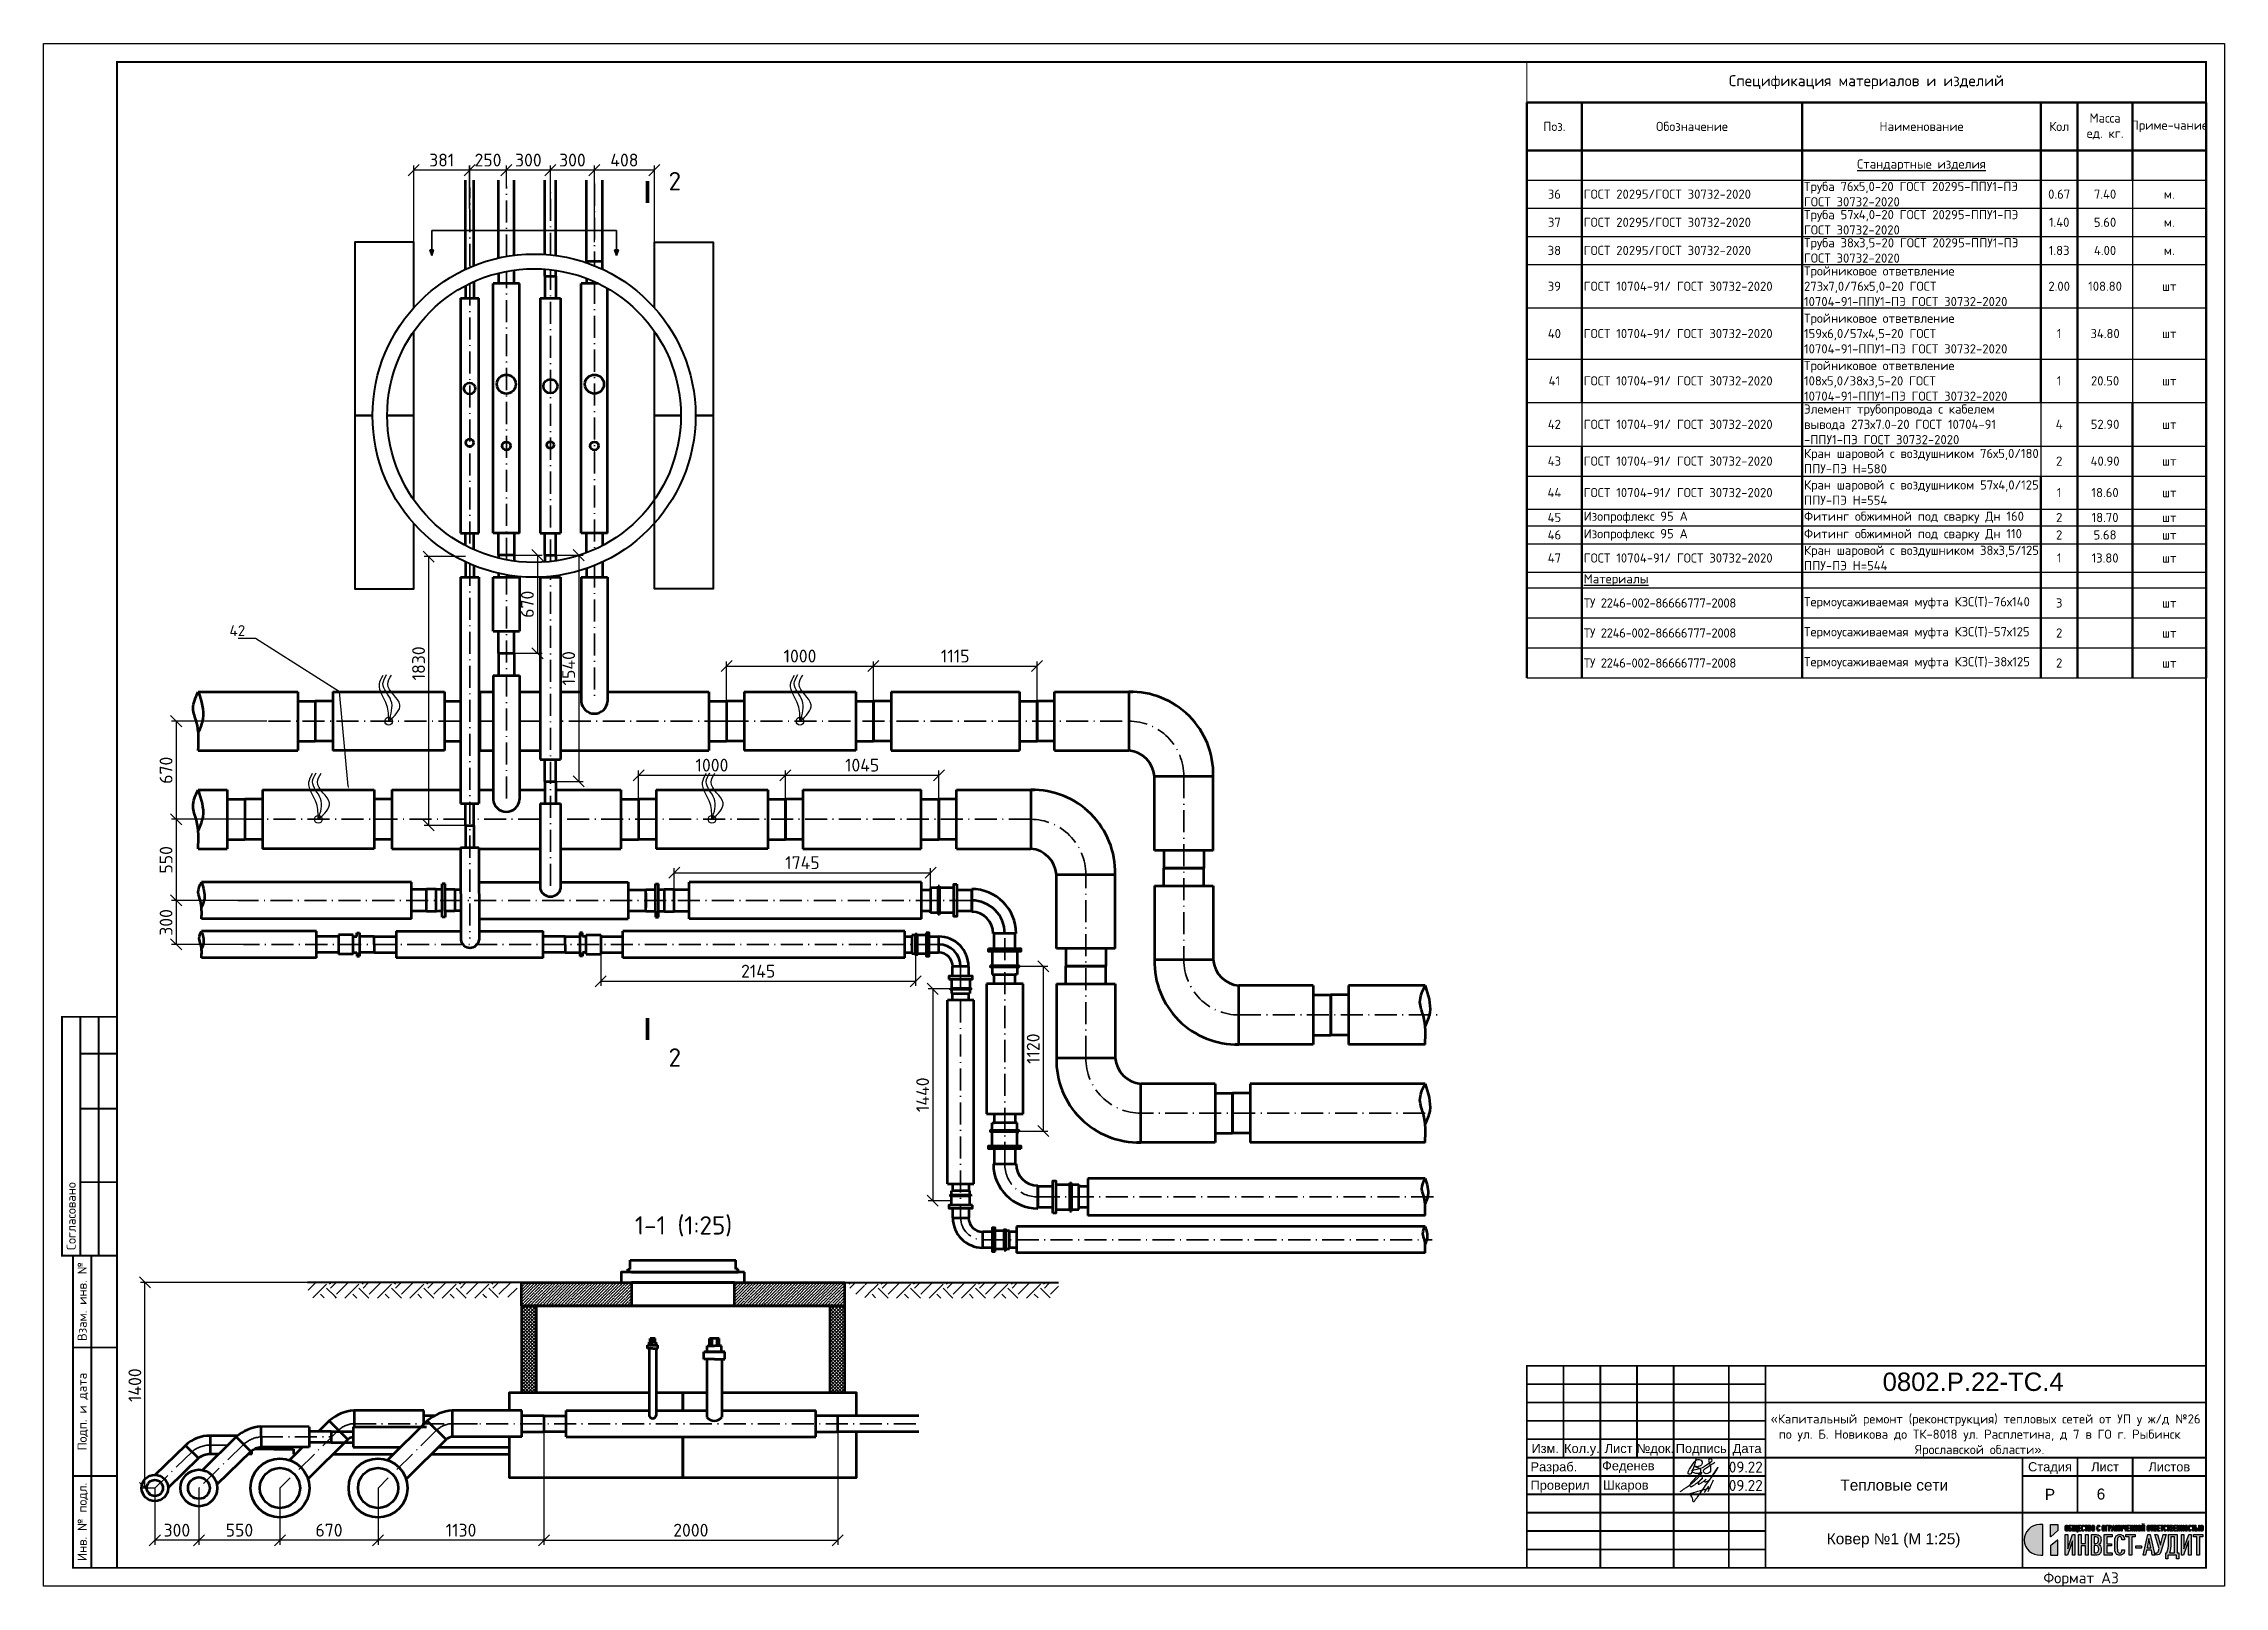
# Model space of a CAD drawing. Header units: millimetres. Extents: x 1990 to 7549, y 397 to 3825.
# Drawn here: x 4124 to 4718, y 1174 to 1594 of the extents above; entities that cross this region are included whole.
import ezdxf
from ezdxf import colors
from ezdxf.entities.mleader import LeaderData, LeaderLine
from ezdxf.enums import TextEntityAlignment as Align
from ezdxf.math import Vec2, Vec3

# ---------------------------------------------------------------- set-up
doc = ezdxf.new("R2010")
doc.units = ezdxf.units.MM
doc.linetypes.add('ACAD_ISO10W100', pattern=[18.5, 12, -3, 0.5, -3])
for name, color, linetype, lineweight in [('2 Рамка обычные', 1, 'Continuous', 60), ('3 Оъекты сущ.', 7, 'Continuous', 30), ('9 Размеры на геодезии', 5, 'Continuous', 40), ('Объекты проект.', 1, 'Continuous', 80), ('Размер 3.5', 250, 'Continuous', 35), ('Размерный', 4, 'Continuous', 30), ('Размеры на чертеже', 250, 'Continuous', 25)]:
    doc.layers.add(name, color=color, linetype=linetype, lineweight=lineweight)
for name, color, linetype in [('layer 1', 7, 'Continuous'), ('рамка', 7, 'Continuous'), ('Штриховка', 7, 'Continuous')]:
    doc.layers.add(name, color=color, linetype=linetype)
doc.styles.add('-ISOCPEUR-', font='isocpeur.TTF')
doc.styles.add('GOST', font='gost.shx', dxfattribs={"oblique": 15})
doc.styles.get("Standard").update_dxf_attribs({"font": 'arial.ttf'})
doc.dimstyles.new('Копия М 1 к 25', dxfattribs={"dimtxt": 3.5, "dimasz": 3, "dimexe": 1.25, "dimexo": 0, "dimgap": 1, "dimtad": 1, "dimdec": 0, "dimlfac": 25, "dimzin": 0, "dimdsep": 46, "dimtxsty": 'GOST', "dimblk": 'OBLIQUE', "dimcen": 5, "dimclrd": 256, "dimclre": 256, "dimclrt": 256, "dimazin": 2, "dimtfac": 1, "dimtdec": 0, "dimtmove": 0, "dimatfit": 3, "dimldrblk": 'NONE', "dimfxl": 1.25, "dimtolj": 1, "dimtzin": 0, "dimlwd": -1, "dimlwe": -1, "dimarcsym": 2})
pattern_1 = [(45, (-129693.806, 585003.5205), (0, 8.838834765), [6.25, -6.25]), (45, (-129695.4634, 585005.178), (0, 8.838834765), [6.25, -6.25]), (45, (-129697.1207, 585006.835), (0, 8.838834765), [6.25, -6.25]), (135, (-129697.1207, 585007.94), (-8.838834765, 9e-16), [6.25, -6.25]), (135, (-129695.4634, 585009.597), (-8.838834765, 9e-16), [6.25, -6.25]), (135, (-129693.806, 585011.2545), (-8.838834765, 9e-16), [6.25, -6.25])]

msp = doc.modelspace()

# ---------------------------------------------------------------- texts
at = {"insert": (4625.145, 1231.832), "char_height": 5, "width": 38.55785, "attachment_point": 1}
msp.add_mtext('0802.Р.22-ТС.4', dxfattribs=at)
at = {"layer": '3 Оъекты сущ.', "style": '-ISOCPEUR-'}
for p in [(4294.451, 1553.748), (4294.451, 1315.131)]:
    msp.add_text('2', height=5, dxfattribs=at).set_placement(p)
msp.add_text('1-1 (1:25)', height=5, dxfattribs=at).set_placement((4298.534, 1271.918), align=Align.MIDDLE_CENTER)
at = {"layer": 'Размерный', "color": 0, "style": '-ISOCPEUR-'}
for p in [(4583.244, 1204.599), (4583.244, 1199.599)]:
    msp.add_text('09.22', height=3, dxfattribs=at).set_placement(p)

# ---------------------------------------------------------------- blocks, each defined once
blk = doc.blocks.new('Лого')
h = blk.add_hatch(color=151)
h.set_gradient(color1=(158, 191, 227), color2=(46, 54, 92), tint=1, name='HEMISPHERICAL')
edge = h.paths.add_edge_path()
edge.add_spline(control_points=[(0.35, 0.49), (-0.19, 0.45), (-0.66, 0.87), (-0.66, 1.41), (-0.66, 1.41), (-0.66, 1.92), (-0.24, 2.34), (0.27, 2.34), (0.27, 2.34), (0.27, 2.34), (0.47, 2.34), (0.47, 2.34), (0.47, 2.34), (0.48, 2.34), (0.48, 2.33), (0.48, 2.33), (0.48, 2.33), (0.48, 2.33), (0.48, 0.51), (0.48, 0.51), (0.48, 0.51), (0.48, 0.5), (0.48, 0.49), (0.47, 0.49), (0.47, 0.49), (0.47, 0.49), (0.35, 0.49), (0.35, 0.49), (0.35, 0.49), (0.35, 0.49), (0.35, 0.49), (0.35, 0.49)], knot_values=[0, 0, 0, 0, 0.111111, 0.111111, 0.111111, 0.111121, 0.222222, 0.222222, 0.222222, 0.222232, 0.333333, 0.333333, 0.333333, 0.333344, 0.444444, 0.444444, 0.444444, 0.444455, 0.555556, 0.555556, 0.555556, 0.555566, 0.666667, 0.666667, 0.666667, 0.666677, 0.777778, 0.777778, 0.777778, 0.777788, 1, 1, 1, 1], degree=3, periodic=0)
edge = h.paths.add_edge_path()
edge.add_spline(control_points=[(0.96, 1.6), (0.96, 1.6), (1.39, 1.97), (1.39, 1.97), (1.39, 1.97), (1.39, 1.97), (1.39, 1.97), (1.39, 1.98), (1.39, 1.98), (1.39, 1.98), (1.39, 2.33), (1.39, 2.33), (1.39, 2.33), (1.39, 2.33), (1.38, 2.34), (1.38, 2.34), (1.38, 2.34), (1.38, 2.34), (0.95, 2.34), (0.95, 2.34), (0.95, 2.34), (0.94, 2.34), (0.93, 2.33), (0.93, 2.33), (0.93, 2.33), (0.93, 2.33), (0.93, 1.61), (0.93, 1.61), (0.93, 1.61), (0.93, 1.61), (0.94, 1.6), (0.94, 1.6), (0.94, 1.6), (0.95, 1.6), (0.95, 1.6), (0.96, 1.6)], knot_values=[0, 0, 0, 0, 0.1, 0.1, 0.1, 0.10001, 0.2, 0.2, 0.2, 0.20001, 0.3, 0.3, 0.3, 0.30001, 0.4, 0.4, 0.4, 0.40001, 0.5, 0.5, 0.5, 0.50001, 0.6, 0.6, 0.6, 0.60001, 0.7, 0.7, 0.7, 0.70001, 0.8, 0.8, 0.8, 0.80001, 1, 1, 1, 1], degree=3, periodic=0)
edge = h.paths.add_edge_path()
edge.add_spline(control_points=[(0.94, 1.06), (0.94, 1.06), (1.37, 1.4), (1.37, 1.4), (1.37, 1.4), (1.37, 1.4), (1.38, 1.4), (1.38, 1.4), (1.38, 1.4), (1.39, 1.4), (1.39, 1.4), (1.39, 1.39), (1.39, 1.39), (1.39, 1.39), (1.39, 0.51), (1.39, 0.51), (1.39, 0.51), (1.39, 0.5), (1.38, 0.49), (1.38, 0.49), (1.38, 0.49), (1.38, 0.49), (0.95, 0.49), (0.95, 0.49), (0.95, 0.49), (0.94, 0.49), (0.93, 0.5), (0.93, 0.51), (0.93, 0.51), (0.93, 0.51), (0.93, 1.05), (0.93, 1.05), (0.93, 1.05), (0.93, 1.05), (0.94, 1.06), (0.94, 1.06)], knot_values=[0, 0, 0, 0, 0.1, 0.1, 0.1, 0.10001, 0.2, 0.2, 0.2, 0.20001, 0.3, 0.3, 0.3, 0.30001, 0.4, 0.4, 0.4, 0.40001, 0.5, 0.5, 0.5, 0.50001, 0.6, 0.6, 0.6, 0.60001, 0.7, 0.7, 0.7, 0.70001, 0.8, 0.8, 0.8, 0.80001, 1, 1, 1, 1], degree=3, periodic=0)
at = {"true_color": 0x2e365c}
h = blk.add_hatch(color=159, dxfattribs=at)
h.dxf.hatch_style = 1
edge = h.paths.add_edge_path()
edge.add_spline(control_points=[(10.17, 1.59), (10.17, 1.59), (10.17, 1.73), (10.17, 1.73), (10.17, 1.73), (10.17, 1.73), (9.6, 1.73), (9.6, 1.73), (9.6, 1.73), (9.6, 1.73), (9.6, 1.59), (9.6, 1.59), (9.6, 1.59), (9.6, 1.59), (9.81, 1.59), (9.81, 1.59), (9.81, 1.59), (9.81, 1.59), (9.81, 0.49), (9.81, 0.49), (9.81, 0.49), (9.81, 0.49), (9.96, 0.49), (9.96, 0.49), (9.96, 0.49), (9.96, 0.49), (9.96, 1.59), (9.96, 1.59), (9.96, 1.59), (9.96, 1.59), (10.17, 1.59), (10.17, 1.59)], knot_values=[0, 0, 0, 0, 0.111111, 0.111111, 0.111111, 0.111121, 0.222222, 0.222222, 0.222222, 0.222232, 0.333333, 0.333333, 0.333333, 0.333344, 0.444444, 0.444444, 0.444444, 0.444455, 0.555556, 0.555556, 0.555556, 0.555566, 0.666667, 0.666667, 0.666667, 0.666677, 0.777778, 0.777778, 0.777778, 0.777788, 1, 1, 1, 1], degree=3, periodic=0)
edge = h.paths.add_edge_path()
edge.add_spline(control_points=[(9.46, 0.49), (9.46, 0.49), (9.46, 1.73), (9.46, 1.73), (9.46, 1.73), (9.46, 1.73), (9.32, 1.73), (9.32, 1.73), (9.32, 1.73), (9.32, 1.73), (9.02, 0.87), (9.02, 0.87), (9.02, 0.87), (9.02, 0.87), (9.02, 1.73), (9.02, 1.73), (9.02, 1.73), (9.02, 1.73), (8.87, 1.73), (8.87, 1.73), (8.87, 1.73), (8.87, 1.73), (8.87, 0.49), (8.87, 0.49), (8.87, 0.49), (8.87, 0.49), (9.01, 0.49), (9.01, 0.49), (9.01, 0.49), (9.01, 0.49), (9.31, 1.35), (9.31, 1.35), (9.31, 1.35), (9.31, 1.35), (9.31, 0.49), (9.31, 0.49), (9.31, 0.49), (9.31, 0.49), (9.46, 0.49), (9.46, 0.49)], knot_values=[0, 0, 0, 0, 0.090909, 0.090909, 0.090909, 0.090919, 0.181818, 0.181818, 0.181818, 0.181828, 0.272727, 0.272727, 0.272727, 0.272738, 0.363636, 0.363636, 0.363636, 0.363647, 0.454545, 0.454545, 0.454545, 0.454556, 0.545455, 0.545455, 0.545455, 0.545465, 0.636364, 0.636364, 0.636364, 0.636374, 0.727273, 0.727273, 0.727273, 0.727283, 0.818182, 0.818182, 0.818182, 0.818192, 1, 1, 1, 1], degree=3, periodic=0)
edge = h.paths.add_edge_path(flags=16)
edge.add_spline(control_points=[(8.46, 0.63), (8.46, 0.63), (8.15, 0.63), (8.15, 0.63), (8.15, 0.63), (8.21, 0.79), (8.24, 0.97), (8.24, 1.2), (8.24, 1.2), (8.24, 1.2), (8.24, 1.59), (8.24, 1.59), (8.24, 1.59), (8.24, 1.59), (8.46, 1.59), (8.46, 1.59), (8.46, 1.59), (8.46, 1.59), (8.46, 0.63), (8.46, 0.63)], knot_values=[0, 0, 0, 0, 0.166667, 0.166667, 0.166667, 0.166677, 0.333333, 0.333333, 0.333333, 0.333344, 0.5, 0.5, 0.5, 0.50001, 0.666667, 0.666667, 0.666667, 0.666677, 1, 1, 1, 1], degree=3, periodic=0)
edge = h.paths.add_edge_path()
edge.add_spline(control_points=[(8.71, 0.27), (8.71, 0.27), (8.71, 0.63), (8.71, 0.63), (8.71, 0.63), (8.71, 0.63), (8.61, 0.63), (8.61, 0.63), (8.61, 0.63), (8.61, 0.63), (8.61, 1.73), (8.61, 1.73), (8.61, 1.73), (8.61, 1.73), (8.09, 1.73), (8.09, 1.73), (8.09, 1.73), (8.09, 1.73), (8.09, 1.23), (8.09, 1.23), (8.09, 1.23), (8.09, 0.99), (8.06, 0.79), (7.99, 0.63), (7.99, 0.63), (7.99, 0.63), (7.92, 0.63), (7.92, 0.63), (7.92, 0.63), (7.92, 0.63), (7.92, 0.27), (7.92, 0.27), (7.92, 0.27), (7.92, 0.27), (8.06, 0.27), (8.06, 0.27), (8.06, 0.27), (8.06, 0.27), (8.06, 0.49), (8.06, 0.49), (8.06, 0.49), (8.06, 0.49), (8.57, 0.49), (8.57, 0.49), (8.57, 0.49), (8.57, 0.49), (8.57, 0.27), (8.57, 0.27), (8.57, 0.27), (8.57, 0.27), (8.71, 0.27), (8.71, 0.27)], knot_values=[0, 0, 0, 0, 0.071429, 0.071429, 0.071429, 0.071439, 0.142857, 0.142857, 0.142857, 0.142867, 0.214286, 0.214286, 0.214286, 0.214296, 0.285714, 0.285714, 0.285714, 0.285725, 0.357143, 0.357143, 0.357143, 0.357153, 0.428571, 0.428571, 0.428571, 0.428582, 0.5, 0.5, 0.5, 0.50001, 0.571429, 0.571429, 0.571429, 0.571439, 0.642857, 0.642857, 0.642857, 0.642867, 0.714286, 0.714286, 0.714286, 0.714296, 0.785714, 0.785714, 0.785714, 0.785725, 0.857143, 0.857143, 0.857143, 0.857153, 1, 1, 1, 1], degree=3, periodic=0)
edge = h.paths.add_edge_path()
edge.add_spline(control_points=[(7.94, 1.73), (7.94, 1.73), (7.77, 1.73), (7.77, 1.73), (7.77, 1.73), (7.77, 1.73), (7.61, 1.1), (7.61, 1.1), (7.61, 1.1), (7.61, 1.1), (7.43, 1.73), (7.43, 1.73), (7.43, 1.73), (7.43, 1.73), (7.27, 1.73), (7.27, 1.73), (7.27, 1.73), (7.27, 1.73), (7.53, 0.89), (7.53, 0.89), (7.53, 0.89), (7.53, 0.89), (7.49, 0.75), (7.49, 0.75), (7.49, 0.75), (7.46, 0.65), (7.43, 0.63), (7.33, 0.63), (7.33, 0.63), (7.33, 0.63), (7.33, 0.49), (7.33, 0.49), (7.33, 0.49), (7.5, 0.49), (7.57, 0.52), (7.62, 0.69), (7.62, 0.69), (7.62, 0.69), (7.94, 1.73), (7.94, 1.73)], knot_values=[0, 0, 0, 0, 0.090909, 0.090909, 0.090909, 0.090919, 0.181818, 0.181818, 0.181818, 0.181828, 0.272727, 0.272727, 0.272727, 0.272738, 0.363636, 0.363636, 0.363636, 0.363647, 0.454545, 0.454545, 0.454545, 0.454556, 0.545455, 0.545455, 0.545455, 0.545465, 0.636364, 0.636364, 0.636364, 0.636374, 0.727273, 0.727273, 0.727273, 0.727283, 0.818182, 0.818182, 0.818182, 0.818192, 1, 1, 1, 1], degree=3, periodic=0)
edge = h.paths.add_edge_path(flags=16)
edge.add_spline(control_points=[(7.02, 0.92), (7.02, 0.92), (6.79, 0.92), (6.79, 0.92), (6.79, 0.92), (6.79, 0.92), (6.9, 1.49), (6.9, 1.49), (6.9, 1.49), (6.9, 1.49), (7.02, 0.92), (7.02, 0.92)], knot_values=[0, 0, 0, 0, 0.25, 0.25, 0.25, 0.25001, 0.5, 0.5, 0.5, 0.50001, 1, 1, 1, 1], degree=3, periodic=0)
edge = h.paths.add_edge_path()
edge.add_spline(control_points=[(7.26, 0.49), (7.26, 0.49), (6.98, 1.73), (6.98, 1.73), (6.98, 1.73), (6.98, 1.73), (6.83, 1.73), (6.83, 1.73), (6.83, 1.73), (6.83, 1.73), (6.55, 0.49), (6.55, 0.49), (6.55, 0.49), (6.55, 0.49), (6.7, 0.49), (6.7, 0.49), (6.7, 0.49), (6.7, 0.49), (6.76, 0.78), (6.76, 0.78), (6.76, 0.78), (6.76, 0.78), (7.05, 0.78), (7.05, 0.78), (7.05, 0.78), (7.05, 0.78), (7.11, 0.49), (7.11, 0.49), (7.11, 0.49), (7.11, 0.49), (7.26, 0.49), (7.26, 0.49)], knot_values=[0, 0, 0, 0, 0.111111, 0.111111, 0.111111, 0.111121, 0.222222, 0.222222, 0.222222, 0.222232, 0.333333, 0.333333, 0.333333, 0.333344, 0.444444, 0.444444, 0.444444, 0.444455, 0.555556, 0.555556, 0.555556, 0.555566, 0.666667, 0.666667, 0.666667, 0.666677, 0.777778, 0.777778, 0.777778, 0.777788, 1, 1, 1, 1], degree=3, periodic=0)
edge = h.paths.add_edge_path()
edge.add_spline(control_points=[(6.45, 0.91), (6.45, 0.91), (6.45, 1.05), (6.45, 1.05), (6.45, 1.05), (6.45, 1.05), (6.11, 1.05), (6.11, 1.05), (6.11, 1.05), (6.11, 1.05), (6.11, 0.91), (6.11, 0.91), (6.11, 0.91), (6.11, 0.91), (6.45, 0.91), (6.45, 0.91)], knot_values=[0, 0, 0, 0, 0.2, 0.2, 0.2, 0.20001, 0.4, 0.4, 0.4, 0.40001, 0.6, 0.6, 0.6, 0.60001, 1, 1, 1, 1], degree=3, periodic=0)
edge = h.paths.add_edge_path()
edge.add_spline(control_points=[(6.07, 1.59), (6.07, 1.59), (6.07, 1.73), (6.07, 1.73), (6.07, 1.73), (6.07, 1.73), (5.51, 1.73), (5.51, 1.73), (5.51, 1.73), (5.51, 1.73), (5.51, 1.59), (5.51, 1.59), (5.51, 1.59), (5.51, 1.59), (5.71, 1.59), (5.71, 1.59), (5.71, 1.59), (5.71, 1.59), (5.71, 0.49), (5.71, 0.49), (5.71, 0.49), (5.71, 0.49), (5.86, 0.49), (5.86, 0.49), (5.86, 0.49), (5.86, 0.49), (5.86, 1.59), (5.86, 1.59), (5.86, 1.59), (5.86, 1.59), (6.07, 1.59), (6.07, 1.59)], knot_values=[0, 0, 0, 0, 0.111111, 0.111111, 0.111111, 0.111121, 0.222222, 0.222222, 0.222222, 0.222232, 0.333333, 0.333333, 0.333333, 0.333344, 0.444444, 0.444444, 0.444444, 0.444455, 0.555556, 0.555556, 0.555556, 0.555566, 0.666667, 0.666667, 0.666667, 0.666677, 0.777778, 0.777778, 0.777778, 0.777788, 1, 1, 1, 1], degree=3, periodic=0)
edge = h.paths.add_edge_path()
edge.add_spline(control_points=[(5.42, 0.8), (5.42, 0.8), (5.27, 0.8), (5.27, 0.8), (5.27, 0.8), (5.27, 0.74), (5.26, 0.69), (5.23, 0.65), (5.23, 0.65), (5.21, 0.63), (5.18, 0.61), (5.14, 0.61), (5.14, 0.61), (5.09, 0.61), (5.05, 0.63), (5.03, 0.66), (5.03, 0.66), (4.99, 0.72), (4.98, 0.82), (4.98, 1.11), (4.98, 1.11), (4.98, 1.4), (4.99, 1.5), (5.03, 1.56), (5.03, 1.56), (5.05, 1.59), (5.09, 1.61), (5.14, 1.61), (5.14, 1.61), (5.18, 1.61), (5.21, 1.59), (5.23, 1.56), (5.23, 1.56), (5.26, 1.53), (5.27, 1.48), (5.27, 1.42), (5.27, 1.42), (5.27, 1.42), (5.42, 1.42), (5.42, 1.42), (5.42, 1.42), (5.42, 1.52), (5.39, 1.61), (5.33, 1.67), (5.33, 1.67), (5.28, 1.72), (5.22, 1.74), (5.14, 1.74), (5.14, 1.74), (5.04, 1.74), (4.97, 1.7), (4.92, 1.65), (4.92, 1.65), (4.84, 1.56), (4.83, 1.45), (4.83, 1.11), (4.83, 1.11), (4.83, 0.77), (4.84, 0.66), (4.92, 0.57), (4.92, 0.57), (4.97, 0.51), (5.04, 0.48), (5.14, 0.48), (5.14, 0.48), (5.22, 0.48), (5.28, 0.5), (5.33, 0.55), (5.33, 0.55), (5.39, 0.6), (5.42, 0.69), (5.42, 0.8)], knot_values=[0, 0, 0, 0, 0.052632, 0.052632, 0.052632, 0.052642, 0.105263, 0.105263, 0.105263, 0.105273, 0.157895, 0.157895, 0.157895, 0.157905, 0.210526, 0.210526, 0.210526, 0.210537, 0.263158, 0.263158, 0.263158, 0.263168, 0.315789, 0.315789, 0.315789, 0.3158, 0.368421, 0.368421, 0.368421, 0.368431, 0.421053, 0.421053, 0.421053, 0.421063, 0.473684, 0.473684, 0.473684, 0.473694, 0.526316, 0.526316, 0.526316, 0.526326, 0.578947, 0.578947, 0.578947, 0.578958, 0.631579, 0.631579, 0.631579, 0.631589, 0.684211, 0.684211, 0.684211, 0.684221, 0.736842, 0.736842, 0.736842, 0.736852, 0.789474, 0.789474, 0.789474, 0.789484, 0.842105, 0.842105, 0.842105, 0.842116, 0.894737, 0.894737, 0.894737, 0.894747, 1, 1, 1, 1], degree=3, periodic=0)
edge = h.paths.add_edge_path()
edge.add_spline(control_points=[(4.68, 0.49), (4.68, 0.49), (4.68, 0.63), (4.68, 0.63), (4.68, 0.63), (4.68, 0.63), (4.35, 0.63), (4.35, 0.63), (4.35, 0.63), (4.35, 0.63), (4.35, 1.05), (4.35, 1.05), (4.35, 1.05), (4.35, 1.05), (4.64, 1.05), (4.64, 1.05), (4.64, 1.05), (4.64, 1.05), (4.64, 1.18), (4.64, 1.18), (4.64, 1.18), (4.64, 1.18), (4.35, 1.18), (4.35, 1.18), (4.35, 1.18), (4.35, 1.18), (4.35, 1.59), (4.35, 1.59), (4.35, 1.59), (4.35, 1.59), (4.68, 1.59), (4.68, 1.59), (4.68, 1.59), (4.68, 1.59), (4.68, 1.73), (4.68, 1.73), (4.68, 1.73), (4.68, 1.73), (4.2, 1.73), (4.2, 1.73), (4.2, 1.73), (4.2, 1.73), (4.2, 0.49), (4.2, 0.49), (4.2, 0.49), (4.2, 0.49), (4.68, 0.49), (4.68, 0.49)], knot_values=[0, 0, 0, 0, 0.076923, 0.076923, 0.076923, 0.076933, 0.153846, 0.153846, 0.153846, 0.153856, 0.230769, 0.230769, 0.230769, 0.230779, 0.307692, 0.307692, 0.307692, 0.307703, 0.384615, 0.384615, 0.384615, 0.384626, 0.461538, 0.461538, 0.461538, 0.461549, 0.538462, 0.538462, 0.538462, 0.538472, 0.615385, 0.615385, 0.615385, 0.615395, 0.692308, 0.692308, 0.692308, 0.692318, 0.769231, 0.769231, 0.769231, 0.769241, 0.846154, 0.846154, 0.846154, 0.846164, 1, 1, 1, 1], degree=3, periodic=0)
edge = h.paths.add_edge_path(flags=16)
edge.add_spline(control_points=[(3.85, 1.4), (3.85, 1.26), (3.8, 1.2), (3.69, 1.2), (3.69, 1.2), (3.69, 1.2), (3.58, 1.2), (3.58, 1.2), (3.58, 1.2), (3.58, 1.2), (3.58, 1.59), (3.58, 1.59), (3.58, 1.59), (3.58, 1.59), (3.69, 1.59), (3.69, 1.59), (3.69, 1.59), (3.8, 1.59), (3.85, 1.54), (3.85, 1.4)], knot_values=[0, 0, 0, 0, 0.166667, 0.166667, 0.166667, 0.166677, 0.333333, 0.333333, 0.333333, 0.333344, 0.5, 0.5, 0.5, 0.50001, 0.666667, 0.666667, 0.666667, 0.666677, 1, 1, 1, 1], degree=3, periodic=0)
edge = h.paths.add_edge_path(flags=16)
edge.add_spline(control_points=[(3.86, 0.85), (3.86, 0.68), (3.8, 0.63), (3.69, 0.63), (3.69, 0.63), (3.69, 0.63), (3.58, 0.63), (3.58, 0.63), (3.58, 0.63), (3.58, 0.63), (3.58, 1.07), (3.58, 1.07), (3.58, 1.07), (3.58, 1.07), (3.69, 1.07), (3.69, 1.07), (3.69, 1.07), (3.8, 1.07), (3.86, 1.01), (3.86, 0.85)], knot_values=[0, 0, 0, 0, 0.166667, 0.166667, 0.166667, 0.166677, 0.333333, 0.333333, 0.333333, 0.333344, 0.5, 0.5, 0.5, 0.50001, 0.666667, 0.666667, 0.666667, 0.666677, 1, 1, 1, 1], degree=3, periodic=0)
edge = h.paths.add_edge_path()
edge.add_spline(control_points=[(4.01, 0.84), (4.01, 0.94), (4, 1.03), (3.93, 1.09), (3.93, 1.09), (3.91, 1.11), (3.88, 1.13), (3.85, 1.14), (3.85, 1.14), (3.88, 1.15), (3.9, 1.16), (3.92, 1.18), (3.92, 1.18), (3.99, 1.24), (4, 1.31), (4, 1.4), (4, 1.4), (4, 1.54), (3.98, 1.6), (3.92, 1.65), (3.92, 1.65), (3.87, 1.7), (3.81, 1.73), (3.7, 1.73), (3.7, 1.73), (3.7, 1.73), (3.43, 1.73), (3.43, 1.73), (3.43, 1.73), (3.43, 1.73), (3.43, 0.49), (3.43, 0.49), (3.43, 0.49), (3.43, 0.49), (3.7, 0.49), (3.7, 0.49), (3.7, 0.49), (3.81, 0.49), (3.88, 0.51), (3.93, 0.57), (3.93, 0.57), (3.98, 0.62), (4.01, 0.69), (4.01, 0.84)], knot_values=[0, 0, 0, 0, 0.083333, 0.083333, 0.083333, 0.083344, 0.166667, 0.166667, 0.166667, 0.166677, 0.25, 0.25, 0.25, 0.25001, 0.333333, 0.333333, 0.333333, 0.333344, 0.416667, 0.416667, 0.416667, 0.416677, 0.5, 0.5, 0.5, 0.50001, 0.583333, 0.583333, 0.583333, 0.583344, 0.666667, 0.666667, 0.666667, 0.666677, 0.75, 0.75, 0.75, 0.75001, 0.833333, 0.833333, 0.833333, 0.833344, 1, 1, 1, 1], degree=3, periodic=0)
edge = h.paths.add_edge_path()
edge.add_spline(control_points=[(3.21, 0.49), (3.21, 0.49), (3.21, 1.73), (3.21, 1.73), (3.21, 1.73), (3.21, 1.73), (3.06, 1.73), (3.06, 1.73), (3.06, 1.73), (3.06, 1.73), (3.06, 1.19), (3.06, 1.19), (3.06, 1.19), (3.06, 1.19), (2.79, 1.19), (2.79, 1.19), (2.79, 1.19), (2.79, 1.19), (2.79, 1.73), (2.79, 1.73), (2.79, 1.73), (2.79, 1.73), (2.64, 1.73), (2.64, 1.73), (2.64, 1.73), (2.64, 1.73), (2.64, 0.49), (2.64, 0.49), (2.64, 0.49), (2.64, 0.49), (2.79, 0.49), (2.79, 0.49), (2.79, 0.49), (2.79, 0.49), (2.79, 1.05), (2.79, 1.05), (2.79, 1.05), (2.79, 1.05), (3.06, 1.05), (3.06, 1.05), (3.06, 1.05), (3.06, 1.05), (3.06, 0.49), (3.06, 0.49), (3.06, 0.49), (3.06, 0.49), (3.21, 0.49), (3.21, 0.49)], knot_values=[0, 0, 0, 0, 0.076923, 0.076923, 0.076923, 0.076933, 0.153846, 0.153846, 0.153846, 0.153856, 0.230769, 0.230769, 0.230769, 0.230779, 0.307692, 0.307692, 0.307692, 0.307703, 0.384615, 0.384615, 0.384615, 0.384626, 0.461538, 0.461538, 0.461538, 0.461549, 0.538462, 0.538462, 0.538462, 0.538472, 0.615385, 0.615385, 0.615385, 0.615395, 0.692308, 0.692308, 0.692308, 0.692318, 0.769231, 0.769231, 0.769231, 0.769241, 0.846154, 0.846154, 0.846154, 0.846164, 1, 1, 1, 1], degree=3, periodic=0)
edge = h.paths.add_edge_path()
edge.add_spline(control_points=[(2.42, 0.49), (2.42, 0.49), (2.42, 1.73), (2.42, 1.73), (2.42, 1.73), (2.42, 1.73), (2.28, 1.73), (2.28, 1.73), (2.28, 1.73), (2.28, 1.73), (1.98, 0.87), (1.98, 0.87), (1.98, 0.87), (1.98, 0.87), (1.98, 1.73), (1.98, 1.73), (1.98, 1.73), (1.98, 1.73), (1.83, 1.73), (1.83, 1.73), (1.83, 1.73), (1.83, 1.73), (1.83, 0.49), (1.83, 0.49), (1.83, 0.49), (1.83, 0.49), (1.96, 0.49), (1.96, 0.49), (1.96, 0.49), (1.96, 0.49), (2.27, 1.35), (2.27, 1.35), (2.27, 1.35), (2.27, 1.35), (2.27, 0.49), (2.27, 0.49), (2.27, 0.49), (2.27, 0.49), (2.42, 0.49), (2.42, 0.49)], knot_values=[0, 0, 0, 0, 0.090909, 0.090909, 0.090909, 0.090919, 0.181818, 0.181818, 0.181818, 0.181828, 0.272727, 0.272727, 0.272727, 0.272738, 0.363636, 0.363636, 0.363636, 0.363647, 0.454545, 0.454545, 0.454545, 0.454556, 0.545455, 0.545455, 0.545455, 0.545465, 0.636364, 0.636364, 0.636364, 0.636374, 0.727273, 0.727273, 0.727273, 0.727283, 0.818182, 0.818182, 0.818182, 0.818192, 1, 1, 1, 1], degree=3, periodic=0)
edge = h.paths.add_edge_path(flags=16)
edge.add_spline(control_points=[(10.15, 2.12), (10.15, 2.03), (10.15, 2.01), (10.13, 1.99), (10.13, 1.99), (10.13, 1.98), (10.12, 1.97), (10.11, 1.97), (10.11, 1.97), (10.09, 1.97), (10.08, 1.98), (10.08, 1.99), (10.08, 1.99), (10.06, 2.01), (10.06, 2.03), (10.06, 2.12), (10.06, 2.12), (10.06, 2.21), (10.06, 2.24), (10.08, 2.25), (10.08, 2.25), (10.08, 2.26), (10.09, 2.27), (10.11, 2.27), (10.11, 2.27), (10.12, 2.27), (10.13, 2.26), (10.13, 2.25), (10.13, 2.25), (10.15, 2.24), (10.15, 2.21), (10.15, 2.12)], knot_values=[0, 0, 0, 0, 0.111111, 0.111111, 0.111111, 0.111121, 0.222222, 0.222222, 0.222222, 0.222232, 0.333333, 0.333333, 0.333333, 0.333344, 0.444444, 0.444444, 0.444444, 0.444455, 0.555556, 0.555556, 0.555556, 0.555566, 0.666667, 0.666667, 0.666667, 0.666677, 0.777778, 0.777778, 0.777778, 0.777788, 1, 1, 1, 1], degree=3, periodic=0)
edge = h.paths.add_edge_path()
edge.add_spline(control_points=[(9.97, 1.94), (9.97, 1.94), (9.97, 2.1), (9.97, 2.1), (9.97, 2.1), (9.97, 2.1), (10.02, 2.1), (10.02, 2.1), (10.02, 2.1), (10.02, 2.02), (10.02, 1.99), (10.04, 1.96), (10.04, 1.96), (10.06, 1.95), (10.08, 1.94), (10.11, 1.94), (10.11, 1.94), (10.13, 1.94), (10.15, 1.95), (10.17, 1.96), (10.17, 1.96), (10.19, 1.99), (10.19, 2.02), (10.19, 2.12), (10.19, 2.12), (10.19, 2.22), (10.19, 2.25), (10.17, 2.28), (10.17, 2.28), (10.15, 2.29), (10.13, 2.31), (10.11, 2.31), (10.11, 2.31), (10.08, 2.31), (10.06, 2.29), (10.04, 2.28), (10.04, 2.28), (10.02, 2.25), (10.02, 2.23), (10.02, 2.14), (10.02, 2.14), (10.02, 2.14), (9.97, 2.14), (9.97, 2.14), (9.97, 2.14), (9.97, 2.14), (9.97, 2.3), (9.97, 2.3), (9.97, 2.3), (9.97, 2.3), (9.93, 2.3), (9.93, 2.3), (9.93, 2.3), (9.93, 2.3), (9.93, 1.94), (9.93, 1.94), (9.93, 1.94), (9.93, 1.94), (9.97, 1.94), (9.97, 1.94)], knot_values=[0, 0, 0, 0, 0.0625, 0.0625, 0.0625, 0.06251, 0.125, 0.125, 0.125, 0.12501, 0.1875, 0.1875, 0.1875, 0.18751, 0.25, 0.25, 0.25, 0.25001, 0.3125, 0.3125, 0.3125, 0.31251, 0.375, 0.375, 0.375, 0.37501, 0.4375, 0.4375, 0.4375, 0.43751, 0.5, 0.5, 0.5, 0.50001, 0.5625, 0.5625, 0.5625, 0.56251, 0.625, 0.625, 0.625, 0.62501, 0.6875, 0.6875, 0.6875, 0.68751, 0.75, 0.75, 0.75, 0.75001, 0.8125, 0.8125, 0.8125, 0.81251, 0.875, 0.875, 0.875, 0.87501, 1, 1, 1, 1], degree=3, periodic=0)
edge = h.paths.add_edge_path(flags=16)
edge.add_spline(control_points=[(9.83, 2.05), (9.83, 2), (9.82, 1.98), (9.79, 1.98), (9.79, 1.98), (9.79, 1.98), (9.75, 1.98), (9.75, 1.98), (9.75, 1.98), (9.75, 1.98), (9.75, 2.11), (9.75, 2.11), (9.75, 2.11), (9.75, 2.11), (9.79, 2.11), (9.79, 2.11), (9.79, 2.11), (9.82, 2.11), (9.83, 2.09), (9.83, 2.05)], knot_values=[0, 0, 0, 0, 0.166667, 0.166667, 0.166667, 0.166677, 0.333333, 0.333333, 0.333333, 0.333344, 0.5, 0.5, 0.5, 0.50001, 0.666667, 0.666667, 0.666667, 0.666677, 1, 1, 1, 1], degree=3, periodic=0)
edge = h.paths.add_edge_path()
edge.add_spline(control_points=[(9.88, 2.05), (9.88, 2.13), (9.85, 2.15), (9.79, 2.15), (9.79, 2.15), (9.79, 2.15), (9.75, 2.15), (9.75, 2.15), (9.75, 2.15), (9.75, 2.15), (9.75, 2.3), (9.75, 2.3), (9.75, 2.3), (9.75, 2.3), (9.71, 2.3), (9.71, 2.3), (9.71, 2.3), (9.71, 2.3), (9.71, 1.94), (9.71, 1.94), (9.71, 1.94), (9.71, 1.94), (9.79, 1.94), (9.79, 1.94), (9.79, 1.94), (9.85, 1.94), (9.88, 1.97), (9.88, 2.05)], knot_values=[0, 0, 0, 0, 0.125, 0.125, 0.125, 0.12501, 0.25, 0.25, 0.25, 0.25001, 0.375, 0.375, 0.375, 0.37501, 0.5, 0.5, 0.5, 0.50001, 0.625, 0.625, 0.625, 0.62501, 0.75, 0.75, 0.75, 0.75001, 1, 1, 1, 1], degree=3, periodic=0)
edge = h.paths.add_edge_path()
edge.add_spline(control_points=[(9.67, 2.26), (9.67, 2.26), (9.67, 2.3), (9.67, 2.3), (9.67, 2.3), (9.67, 2.3), (9.5, 2.3), (9.5, 2.3), (9.5, 2.3), (9.5, 2.3), (9.5, 2.26), (9.5, 2.26), (9.5, 2.26), (9.5, 2.26), (9.56, 2.26), (9.56, 2.26), (9.56, 2.26), (9.56, 2.26), (9.56, 1.94), (9.56, 1.94), (9.56, 1.94), (9.56, 1.94), (9.61, 1.94), (9.61, 1.94), (9.61, 1.94), (9.61, 1.94), (9.61, 2.26), (9.61, 2.26), (9.61, 2.26), (9.61, 2.26), (9.67, 2.26), (9.67, 2.26)], knot_values=[0, 0, 0, 0, 0.111111, 0.111111, 0.111111, 0.111121, 0.222222, 0.222222, 0.222222, 0.222232, 0.333333, 0.333333, 0.333333, 0.333344, 0.444444, 0.444444, 0.444444, 0.444455, 0.555556, 0.555556, 0.555556, 0.555566, 0.666667, 0.666667, 0.666667, 0.666677, 0.777778, 0.777778, 0.777778, 0.777788, 1, 1, 1, 1], degree=3, periodic=0)
edge = h.paths.add_edge_path()
edge.add_spline(control_points=[(9.48, 2.03), (9.48, 2.03), (9.43, 2.03), (9.43, 2.03), (9.43, 2.03), (9.43, 2.01), (9.43, 2), (9.42, 1.99), (9.42, 1.99), (9.42, 1.98), (9.41, 1.97), (9.39, 1.97), (9.39, 1.97), (9.38, 1.97), (9.37, 1.98), (9.36, 1.99), (9.36, 1.99), (9.35, 2.01), (9.35, 2.03), (9.35, 2.12), (9.35, 2.12), (9.35, 2.21), (9.35, 2.24), (9.36, 2.25), (9.36, 2.25), (9.37, 2.26), (9.38, 2.27), (9.39, 2.27), (9.39, 2.27), (9.41, 2.27), (9.42, 2.26), (9.42, 2.25), (9.42, 2.25), (9.43, 2.24), (9.43, 2.23), (9.43, 2.21), (9.43, 2.21), (9.43, 2.21), (9.48, 2.21), (9.48, 2.21), (9.48, 2.21), (9.48, 2.24), (9.47, 2.27), (9.45, 2.28), (9.45, 2.28), (9.44, 2.3), (9.42, 2.31), (9.39, 2.31), (9.39, 2.31), (9.36, 2.31), (9.34, 2.29), (9.33, 2.28), (9.33, 2.28), (9.31, 2.25), (9.3, 2.22), (9.3, 2.12), (9.3, 2.12), (9.3, 2.02), (9.31, 1.99), (9.33, 1.96), (9.33, 1.96), (9.34, 1.95), (9.36, 1.94), (9.39, 1.94), (9.39, 1.94), (9.42, 1.94), (9.43, 1.94), (9.45, 1.96), (9.45, 1.96), (9.47, 1.97), (9.48, 2), (9.48, 2.03)], knot_values=[0, 0, 0, 0, 0.052632, 0.052632, 0.052632, 0.052642, 0.105263, 0.105263, 0.105263, 0.105273, 0.157895, 0.157895, 0.157895, 0.157905, 0.210526, 0.210526, 0.210526, 0.210537, 0.263158, 0.263158, 0.263158, 0.263168, 0.315789, 0.315789, 0.315789, 0.3158, 0.368421, 0.368421, 0.368421, 0.368431, 0.421053, 0.421053, 0.421053, 0.421063, 0.473684, 0.473684, 0.473684, 0.473694, 0.526316, 0.526316, 0.526316, 0.526326, 0.578947, 0.578947, 0.578947, 0.578958, 0.631579, 0.631579, 0.631579, 0.631589, 0.684211, 0.684211, 0.684211, 0.684221, 0.736842, 0.736842, 0.736842, 0.736852, 0.789474, 0.789474, 0.789474, 0.789484, 0.842105, 0.842105, 0.842105, 0.842116, 0.894737, 0.894737, 0.894737, 0.894747, 1, 1, 1, 1], degree=3, periodic=0)
edge = h.paths.add_edge_path(flags=16)
edge.add_spline(control_points=[(9.21, 2.12), (9.21, 2.03), (9.21, 2.01), (9.2, 1.99), (9.2, 1.99), (9.19, 1.98), (9.18, 1.97), (9.17, 1.97), (9.17, 1.97), (9.15, 1.97), (9.14, 1.98), (9.14, 1.99), (9.14, 1.99), (9.13, 2.01), (9.12, 2.03), (9.12, 2.12), (9.12, 2.12), (9.12, 2.21), (9.13, 2.24), (9.14, 2.25), (9.14, 2.25), (9.14, 2.26), (9.15, 2.27), (9.17, 2.27), (9.17, 2.27), (9.18, 2.27), (9.19, 2.26), (9.2, 2.25), (9.2, 2.25), (9.21, 2.24), (9.21, 2.21), (9.21, 2.12)], knot_values=[0, 0, 0, 0, 0.111111, 0.111111, 0.111111, 0.111121, 0.222222, 0.222222, 0.222222, 0.222232, 0.333333, 0.333333, 0.333333, 0.333344, 0.444444, 0.444444, 0.444444, 0.444455, 0.555556, 0.555556, 0.555556, 0.555566, 0.666667, 0.666667, 0.666667, 0.666677, 0.777778, 0.777778, 0.777778, 0.777788, 1, 1, 1, 1], degree=3, periodic=0)
edge = h.paths.add_edge_path()
edge.add_spline(control_points=[(9.26, 2.12), (9.26, 2.22), (9.25, 2.25), (9.23, 2.28), (9.23, 2.28), (9.22, 2.29), (9.2, 2.31), (9.17, 2.31), (9.17, 2.31), (9.14, 2.31), (9.12, 2.29), (9.11, 2.28), (9.11, 2.28), (9.08, 2.25), (9.08, 2.22), (9.08, 2.12), (9.08, 2.12), (9.08, 2.02), (9.08, 1.99), (9.11, 1.96), (9.11, 1.96), (9.12, 1.95), (9.14, 1.94), (9.17, 1.94), (9.17, 1.94), (9.2, 1.94), (9.22, 1.95), (9.23, 1.96), (9.23, 1.96), (9.25, 1.99), (9.26, 2.02), (9.26, 2.12)], knot_values=[0, 0, 0, 0, 0.111111, 0.111111, 0.111111, 0.111121, 0.222222, 0.222222, 0.222222, 0.222232, 0.333333, 0.333333, 0.333333, 0.333344, 0.444444, 0.444444, 0.444444, 0.444455, 0.555556, 0.555556, 0.555556, 0.555566, 0.666667, 0.666667, 0.666667, 0.666677, 0.777778, 0.777778, 0.777778, 0.777788, 1, 1, 1, 1], degree=3, periodic=0)
edge = h.paths.add_edge_path()
edge.add_spline(control_points=[(9.02, 1.94), (9.02, 1.94), (9.02, 2.3), (9.02, 2.3), (9.02, 2.3), (9.02, 2.3), (8.98, 2.3), (8.98, 2.3), (8.98, 2.3), (8.98, 2.3), (8.98, 2.14), (8.98, 2.14), (8.98, 2.14), (8.98, 2.14), (8.9, 2.14), (8.9, 2.14), (8.9, 2.14), (8.9, 2.14), (8.9, 2.3), (8.9, 2.3), (8.9, 2.3), (8.9, 2.3), (8.86, 2.3), (8.86, 2.3), (8.86, 2.3), (8.86, 2.3), (8.86, 1.94), (8.86, 1.94), (8.86, 1.94), (8.86, 1.94), (8.9, 1.94), (8.9, 1.94), (8.9, 1.94), (8.9, 1.94), (8.9, 2.1), (8.9, 2.1), (8.9, 2.1), (8.9, 2.1), (8.98, 2.1), (8.98, 2.1), (8.98, 2.1), (8.98, 2.1), (8.98, 1.94), (8.98, 1.94), (8.98, 1.94), (8.98, 1.94), (9.02, 1.94), (9.02, 1.94)], knot_values=[0, 0, 0, 0, 0.076923, 0.076923, 0.076923, 0.076933, 0.153846, 0.153846, 0.153846, 0.153856, 0.230769, 0.230769, 0.230769, 0.230779, 0.307692, 0.307692, 0.307692, 0.307703, 0.384615, 0.384615, 0.384615, 0.384626, 0.461538, 0.461538, 0.461538, 0.461549, 0.538462, 0.538462, 0.538462, 0.538472, 0.615385, 0.615385, 0.615385, 0.615395, 0.692308, 0.692308, 0.692308, 0.692318, 0.769231, 0.769231, 0.769231, 0.769241, 0.846154, 0.846154, 0.846154, 0.846164, 1, 1, 1, 1], degree=3, periodic=0)
edge = h.paths.add_edge_path()
edge.add_spline(control_points=[(8.79, 1.94), (8.79, 1.94), (8.79, 2.3), (8.79, 2.3), (8.79, 2.3), (8.79, 2.3), (8.75, 2.3), (8.75, 2.3), (8.75, 2.3), (8.75, 2.3), (8.75, 2.14), (8.75, 2.14), (8.75, 2.14), (8.75, 2.14), (8.67, 2.14), (8.67, 2.14), (8.67, 2.14), (8.67, 2.14), (8.67, 2.3), (8.67, 2.3), (8.67, 2.3), (8.67, 2.3), (8.62, 2.3), (8.62, 2.3), (8.62, 2.3), (8.62, 2.3), (8.62, 1.94), (8.62, 1.94), (8.62, 1.94), (8.62, 1.94), (8.67, 1.94), (8.67, 1.94), (8.67, 1.94), (8.67, 1.94), (8.67, 2.1), (8.67, 2.1), (8.67, 2.1), (8.67, 2.1), (8.75, 2.1), (8.75, 2.1), (8.75, 2.1), (8.75, 2.1), (8.75, 1.94), (8.75, 1.94), (8.75, 1.94), (8.75, 1.94), (8.79, 1.94), (8.79, 1.94)], knot_values=[0, 0, 0, 0, 0.076923, 0.076923, 0.076923, 0.076933, 0.153846, 0.153846, 0.153846, 0.153856, 0.230769, 0.230769, 0.230769, 0.230779, 0.307692, 0.307692, 0.307692, 0.307703, 0.384615, 0.384615, 0.384615, 0.384626, 0.461538, 0.461538, 0.461538, 0.461549, 0.538462, 0.538462, 0.538462, 0.538472, 0.615385, 0.615385, 0.615385, 0.615395, 0.692308, 0.692308, 0.692308, 0.692318, 0.769231, 0.769231, 0.769231, 0.769241, 0.846154, 0.846154, 0.846154, 0.846164, 1, 1, 1, 1], degree=3, periodic=0)
edge = h.paths.add_edge_path()
edge.add_spline(control_points=[(8.57, 1.94), (8.57, 1.94), (8.57, 1.98), (8.57, 1.98), (8.57, 1.98), (8.57, 1.98), (8.47, 1.98), (8.47, 1.98), (8.47, 1.98), (8.47, 1.98), (8.47, 2.1), (8.47, 2.1), (8.47, 2.1), (8.47, 2.1), (8.56, 2.1), (8.56, 2.1), (8.56, 2.1), (8.56, 2.1), (8.56, 2.14), (8.56, 2.14), (8.56, 2.14), (8.56, 2.14), (8.47, 2.14), (8.47, 2.14), (8.47, 2.14), (8.47, 2.14), (8.47, 2.26), (8.47, 2.26), (8.47, 2.26), (8.47, 2.26), (8.57, 2.26), (8.57, 2.26), (8.57, 2.26), (8.57, 2.26), (8.57, 2.3), (8.57, 2.3), (8.57, 2.3), (8.57, 2.3), (8.43, 2.3), (8.43, 2.3), (8.43, 2.3), (8.43, 2.3), (8.43, 1.94), (8.43, 1.94), (8.43, 1.94), (8.43, 1.94), (8.57, 1.94), (8.57, 1.94)], knot_values=[0, 0, 0, 0, 0.076923, 0.076923, 0.076923, 0.076933, 0.153846, 0.153846, 0.153846, 0.153856, 0.230769, 0.230769, 0.230769, 0.230779, 0.307692, 0.307692, 0.307692, 0.307703, 0.384615, 0.384615, 0.384615, 0.384626, 0.461538, 0.461538, 0.461538, 0.461549, 0.538462, 0.538462, 0.538462, 0.538472, 0.615385, 0.615385, 0.615385, 0.615395, 0.692308, 0.692308, 0.692308, 0.692318, 0.769231, 0.769231, 0.769231, 0.769241, 0.846154, 0.846154, 0.846154, 0.846164, 1, 1, 1, 1], degree=3, periodic=0)
edge = h.paths.add_edge_path(flags=16)
edge.add_spline(control_points=[(8.33, 2.2), (8.33, 2.16), (8.31, 2.15), (8.28, 2.15), (8.28, 2.15), (8.28, 2.15), (8.25, 2.15), (8.25, 2.15), (8.25, 2.15), (8.25, 2.15), (8.25, 2.26), (8.25, 2.26), (8.25, 2.26), (8.25, 2.26), (8.28, 2.26), (8.28, 2.26), (8.28, 2.26), (8.31, 2.26), (8.33, 2.25), (8.33, 2.2)], knot_values=[0, 0, 0, 0, 0.166667, 0.166667, 0.166667, 0.166677, 0.333333, 0.333333, 0.333333, 0.333344, 0.5, 0.5, 0.5, 0.50001, 0.666667, 0.666667, 0.666667, 0.666677, 1, 1, 1, 1], degree=3, periodic=0)
edge = h.paths.add_edge_path(flags=16)
edge.add_spline(control_points=[(8.33, 2.04), (8.33, 1.99), (8.31, 1.98), (8.28, 1.98), (8.28, 1.98), (8.28, 1.98), (8.25, 1.98), (8.25, 1.98), (8.25, 1.98), (8.25, 1.98), (8.25, 2.11), (8.25, 2.11), (8.25, 2.11), (8.25, 2.11), (8.28, 2.11), (8.28, 2.11), (8.28, 2.11), (8.31, 2.11), (8.33, 2.09), (8.33, 2.04)], knot_values=[0, 0, 0, 0, 0.166667, 0.166667, 0.166667, 0.166677, 0.333333, 0.333333, 0.333333, 0.333344, 0.5, 0.5, 0.5, 0.50001, 0.666667, 0.666667, 0.666667, 0.666677, 1, 1, 1, 1], degree=3, periodic=0)
edge = h.paths.add_edge_path()
edge.add_spline(control_points=[(8.37, 2.04), (8.37, 2.07), (8.37, 2.1), (8.35, 2.12), (8.35, 2.12), (8.34, 2.12), (8.34, 2.13), (8.33, 2.13), (8.33, 2.13), (8.34, 2.13), (8.34, 2.14), (8.35, 2.14), (8.35, 2.14), (8.37, 2.16), (8.37, 2.18), (8.37, 2.21), (8.37, 2.21), (8.37, 2.25), (8.36, 2.26), (8.35, 2.28), (8.35, 2.28), (8.33, 2.29), (8.31, 2.3), (8.28, 2.3), (8.28, 2.3), (8.28, 2.3), (8.2, 2.3), (8.2, 2.3), (8.2, 2.3), (8.2, 2.3), (8.2, 1.94), (8.2, 1.94), (8.2, 1.94), (8.2, 1.94), (8.28, 1.94), (8.28, 1.94), (8.28, 1.94), (8.31, 1.94), (8.33, 1.95), (8.35, 1.96), (8.35, 1.96), (8.37, 1.98), (8.37, 2), (8.37, 2.04)], knot_values=[0, 0, 0, 0, 0.083333, 0.083333, 0.083333, 0.083344, 0.166667, 0.166667, 0.166667, 0.166677, 0.25, 0.25, 0.25, 0.25001, 0.333333, 0.333333, 0.333333, 0.333344, 0.416667, 0.416667, 0.416667, 0.416677, 0.5, 0.5, 0.5, 0.50001, 0.583333, 0.583333, 0.583333, 0.583344, 0.666667, 0.666667, 0.666667, 0.666677, 0.75, 0.75, 0.75, 0.75001, 0.833333, 0.833333, 0.833333, 0.833344, 1, 1, 1, 1], degree=3, periodic=0)
edge = h.paths.add_edge_path()
edge.add_spline(control_points=[(8.16, 2.26), (8.16, 2.26), (8.16, 2.3), (8.16, 2.3), (8.16, 2.3), (8.16, 2.3), (8, 2.3), (8, 2.3), (8, 2.3), (8, 2.3), (8, 2.26), (8, 2.26), (8, 2.26), (8, 2.26), (8.06, 2.26), (8.06, 2.26), (8.06, 2.26), (8.06, 2.26), (8.06, 1.94), (8.06, 1.94), (8.06, 1.94), (8.06, 1.94), (8.1, 1.94), (8.1, 1.94), (8.1, 1.94), (8.1, 1.94), (8.1, 2.26), (8.1, 2.26), (8.1, 2.26), (8.1, 2.26), (8.16, 2.26), (8.16, 2.26)], knot_values=[0, 0, 0, 0, 0.111111, 0.111111, 0.111111, 0.111121, 0.222222, 0.222222, 0.222222, 0.222232, 0.333333, 0.333333, 0.333333, 0.333344, 0.444444, 0.444444, 0.444444, 0.444455, 0.555556, 0.555556, 0.555556, 0.555566, 0.666667, 0.666667, 0.666667, 0.666677, 0.777778, 0.777778, 0.777778, 0.777788, 1, 1, 1, 1], degree=3, periodic=0)
edge = h.paths.add_edge_path()
edge.add_spline(control_points=[(7.97, 2.03), (7.97, 2.03), (7.93, 2.03), (7.93, 2.03), (7.93, 2.03), (7.93, 2.01), (7.93, 2), (7.92, 1.99), (7.92, 1.99), (7.91, 1.98), (7.9, 1.97), (7.89, 1.97), (7.89, 1.97), (7.87, 1.97), (7.86, 1.98), (7.86, 1.99), (7.86, 1.99), (7.85, 2.01), (7.84, 2.03), (7.84, 2.12), (7.84, 2.12), (7.84, 2.21), (7.85, 2.24), (7.86, 2.25), (7.86, 2.25), (7.86, 2.26), (7.87, 2.27), (7.89, 2.27), (7.89, 2.27), (7.9, 2.27), (7.91, 2.26), (7.92, 2.25), (7.92, 2.25), (7.93, 2.24), (7.93, 2.23), (7.93, 2.21), (7.93, 2.21), (7.93, 2.21), (7.97, 2.21), (7.97, 2.21), (7.97, 2.21), (7.97, 2.24), (7.96, 2.27), (7.95, 2.28), (7.95, 2.28), (7.93, 2.3), (7.91, 2.31), (7.89, 2.31), (7.89, 2.31), (7.86, 2.31), (7.84, 2.29), (7.83, 2.28), (7.83, 2.28), (7.8, 2.25), (7.8, 2.22), (7.8, 2.12), (7.8, 2.12), (7.8, 2.02), (7.8, 1.99), (7.83, 1.96), (7.83, 1.96), (7.84, 1.95), (7.86, 1.94), (7.89, 1.94), (7.89, 1.94), (7.91, 1.94), (7.93, 1.94), (7.94, 1.96), (7.94, 1.96), (7.96, 1.97), (7.97, 2), (7.97, 2.03)], knot_values=[0, 0, 0, 0, 0.052632, 0.052632, 0.052632, 0.052642, 0.105263, 0.105263, 0.105263, 0.105273, 0.157895, 0.157895, 0.157895, 0.157905, 0.210526, 0.210526, 0.210526, 0.210537, 0.263158, 0.263158, 0.263158, 0.263168, 0.315789, 0.315789, 0.315789, 0.3158, 0.368421, 0.368421, 0.368421, 0.368431, 0.421053, 0.421053, 0.421053, 0.421063, 0.473684, 0.473684, 0.473684, 0.473694, 0.526316, 0.526316, 0.526316, 0.526326, 0.578947, 0.578947, 0.578947, 0.578958, 0.631579, 0.631579, 0.631579, 0.631589, 0.684211, 0.684211, 0.684211, 0.684221, 0.736842, 0.736842, 0.736842, 0.736852, 0.789474, 0.789474, 0.789474, 0.789484, 0.842105, 0.842105, 0.842105, 0.842116, 0.894737, 0.894737, 0.894737, 0.894747, 1, 1, 1, 1], degree=3, periodic=0)
edge = h.paths.add_edge_path()
edge.add_spline(control_points=[(7.77, 2.26), (7.77, 2.26), (7.77, 2.3), (7.77, 2.3), (7.77, 2.3), (7.77, 2.3), (7.61, 2.3), (7.61, 2.3), (7.61, 2.3), (7.61, 2.3), (7.61, 2.26), (7.61, 2.26), (7.61, 2.26), (7.61, 2.26), (7.67, 2.26), (7.67, 2.26), (7.67, 2.26), (7.67, 2.26), (7.67, 1.94), (7.67, 1.94), (7.67, 1.94), (7.67, 1.94), (7.71, 1.94), (7.71, 1.94), (7.71, 1.94), (7.71, 1.94), (7.71, 2.26), (7.71, 2.26), (7.71, 2.26), (7.71, 2.26), (7.77, 2.26), (7.77, 2.26)], knot_values=[0, 0, 0, 0, 0.111111, 0.111111, 0.111111, 0.111121, 0.222222, 0.222222, 0.222222, 0.222232, 0.333333, 0.333333, 0.333333, 0.333344, 0.444444, 0.444444, 0.444444, 0.444455, 0.555556, 0.555556, 0.555556, 0.555566, 0.666667, 0.666667, 0.666667, 0.666677, 0.777778, 0.777778, 0.777778, 0.777788, 1, 1, 1, 1], degree=3, periodic=0)
edge = h.paths.add_edge_path()
edge.add_spline(control_points=[(7.57, 1.94), (7.57, 1.94), (7.57, 1.98), (7.57, 1.98), (7.57, 1.98), (7.57, 1.98), (7.48, 1.98), (7.48, 1.98), (7.48, 1.98), (7.48, 1.98), (7.48, 2.1), (7.48, 2.1), (7.48, 2.1), (7.48, 2.1), (7.56, 2.1), (7.56, 2.1), (7.56, 2.1), (7.56, 2.1), (7.56, 2.14), (7.56, 2.14), (7.56, 2.14), (7.56, 2.14), (7.48, 2.14), (7.48, 2.14), (7.48, 2.14), (7.48, 2.14), (7.48, 2.26), (7.48, 2.26), (7.48, 2.26), (7.48, 2.26), (7.57, 2.26), (7.57, 2.26), (7.57, 2.26), (7.57, 2.26), (7.57, 2.3), (7.57, 2.3), (7.57, 2.3), (7.57, 2.3), (7.43, 2.3), (7.43, 2.3), (7.43, 2.3), (7.43, 2.3), (7.43, 1.94), (7.43, 1.94), (7.43, 1.94), (7.43, 1.94), (7.57, 1.94), (7.57, 1.94)], knot_values=[0, 0, 0, 0, 0.076923, 0.076923, 0.076923, 0.076933, 0.153846, 0.153846, 0.153846, 0.153856, 0.230769, 0.230769, 0.230769, 0.230779, 0.307692, 0.307692, 0.307692, 0.307703, 0.384615, 0.384615, 0.384615, 0.384626, 0.461538, 0.461538, 0.461538, 0.461549, 0.538462, 0.538462, 0.538462, 0.538472, 0.615385, 0.615385, 0.615385, 0.615395, 0.692308, 0.692308, 0.692308, 0.692318, 0.769231, 0.769231, 0.769231, 0.769241, 0.846154, 0.846154, 0.846154, 0.846164, 1, 1, 1, 1], degree=3, periodic=0)
edge = h.paths.add_edge_path(flags=16)
edge.add_spline(control_points=[(7.33, 2.2), (7.33, 2.16), (7.32, 2.15), (7.28, 2.15), (7.28, 2.15), (7.28, 2.15), (7.25, 2.15), (7.25, 2.15), (7.25, 2.15), (7.25, 2.15), (7.25, 2.26), (7.25, 2.26), (7.25, 2.26), (7.25, 2.26), (7.28, 2.26), (7.28, 2.26), (7.28, 2.26), (7.32, 2.26), (7.33, 2.25), (7.33, 2.2)], knot_values=[0, 0, 0, 0, 0.166667, 0.166667, 0.166667, 0.166677, 0.333333, 0.333333, 0.333333, 0.333344, 0.5, 0.5, 0.5, 0.50001, 0.666667, 0.666667, 0.666667, 0.666677, 1, 1, 1, 1], degree=3, periodic=0)
edge = h.paths.add_edge_path(flags=16)
edge.add_spline(control_points=[(7.33, 2.04), (7.33, 1.99), (7.32, 1.98), (7.28, 1.98), (7.28, 1.98), (7.28, 1.98), (7.25, 1.98), (7.25, 1.98), (7.25, 1.98), (7.25, 1.98), (7.25, 2.11), (7.25, 2.11), (7.25, 2.11), (7.25, 2.11), (7.28, 2.11), (7.28, 2.11), (7.28, 2.11), (7.32, 2.11), (7.33, 2.09), (7.33, 2.04)], knot_values=[0, 0, 0, 0, 0.166667, 0.166667, 0.166667, 0.166677, 0.333333, 0.333333, 0.333333, 0.333344, 0.5, 0.5, 0.5, 0.50001, 0.666667, 0.666667, 0.666667, 0.666677, 1, 1, 1, 1], degree=3, periodic=0)
edge = h.paths.add_edge_path()
edge.add_spline(control_points=[(7.38, 2.04), (7.38, 2.07), (7.37, 2.1), (7.35, 2.12), (7.35, 2.12), (7.35, 2.12), (7.34, 2.13), (7.33, 2.13), (7.33, 2.13), (7.34, 2.13), (7.35, 2.14), (7.35, 2.14), (7.35, 2.14), (7.37, 2.16), (7.37, 2.18), (7.37, 2.21), (7.37, 2.21), (7.37, 2.25), (7.37, 2.26), (7.35, 2.28), (7.35, 2.28), (7.34, 2.29), (7.32, 2.3), (7.29, 2.3), (7.29, 2.3), (7.29, 2.3), (7.21, 2.3), (7.21, 2.3), (7.21, 2.3), (7.21, 2.3), (7.21, 1.94), (7.21, 1.94), (7.21, 1.94), (7.21, 1.94), (7.29, 1.94), (7.29, 1.94), (7.29, 1.94), (7.32, 1.94), (7.34, 1.95), (7.35, 1.96), (7.35, 1.96), (7.37, 1.98), (7.38, 2), (7.38, 2.04)], knot_values=[0, 0, 0, 0, 0.083333, 0.083333, 0.083333, 0.083344, 0.166667, 0.166667, 0.166667, 0.166677, 0.25, 0.25, 0.25, 0.25001, 0.333333, 0.333333, 0.333333, 0.333344, 0.416667, 0.416667, 0.416667, 0.416677, 0.5, 0.5, 0.5, 0.50001, 0.583333, 0.583333, 0.583333, 0.583344, 0.666667, 0.666667, 0.666667, 0.666677, 0.75, 0.75, 0.75, 0.75001, 0.833333, 0.833333, 0.833333, 0.833344, 1, 1, 1, 1], degree=3, periodic=0)
edge = h.paths.add_edge_path()
edge.add_spline(control_points=[(7.17, 2.26), (7.17, 2.26), (7.17, 2.3), (7.17, 2.3), (7.17, 2.3), (7.17, 2.3), (7, 2.3), (7, 2.3), (7, 2.3), (7, 2.3), (7, 2.26), (7, 2.26), (7, 2.26), (7, 2.26), (7.06, 2.26), (7.06, 2.26), (7.06, 2.26), (7.06, 2.26), (7.06, 1.94), (7.06, 1.94), (7.06, 1.94), (7.06, 1.94), (7.11, 1.94), (7.11, 1.94), (7.11, 1.94), (7.11, 1.94), (7.11, 2.26), (7.11, 2.26), (7.11, 2.26), (7.11, 2.26), (7.17, 2.26), (7.17, 2.26)], knot_values=[0, 0, 0, 0, 0.111111, 0.111111, 0.111111, 0.111121, 0.222222, 0.222222, 0.222222, 0.222232, 0.333333, 0.333333, 0.333333, 0.333344, 0.444444, 0.444444, 0.444444, 0.444455, 0.555556, 0.555556, 0.555556, 0.555566, 0.666667, 0.666667, 0.666667, 0.666677, 0.777778, 0.777778, 0.777778, 0.777788, 1, 1, 1, 1], degree=3, periodic=0)
edge = h.paths.add_edge_path(flags=16)
edge.add_spline(control_points=[(6.93, 2.12), (6.93, 2.03), (6.93, 2.01), (6.91, 1.99), (6.91, 1.99), (6.91, 1.98), (6.9, 1.97), (6.88, 1.97), (6.88, 1.97), (6.87, 1.97), (6.86, 1.98), (6.85, 1.99), (6.85, 1.99), (6.84, 2.01), (6.84, 2.03), (6.84, 2.12), (6.84, 2.12), (6.84, 2.21), (6.84, 2.24), (6.85, 2.25), (6.85, 2.25), (6.86, 2.26), (6.87, 2.27), (6.88, 2.27), (6.88, 2.27), (6.9, 2.27), (6.91, 2.26), (6.91, 2.25), (6.91, 2.25), (6.93, 2.24), (6.93, 2.21), (6.93, 2.12)], knot_values=[0, 0, 0, 0, 0.111111, 0.111111, 0.111111, 0.111121, 0.222222, 0.222222, 0.222222, 0.222232, 0.333333, 0.333333, 0.333333, 0.333344, 0.444444, 0.444444, 0.444444, 0.444455, 0.555556, 0.555556, 0.555556, 0.555566, 0.666667, 0.666667, 0.666667, 0.666677, 0.777778, 0.777778, 0.777778, 0.777788, 1, 1, 1, 1], degree=3, periodic=0)
edge = h.paths.add_edge_path()
edge.add_spline(control_points=[(6.97, 2.12), (6.97, 2.22), (6.97, 2.25), (6.94, 2.28), (6.94, 2.28), (6.93, 2.29), (6.91, 2.31), (6.88, 2.31), (6.88, 2.31), (6.85, 2.31), (6.84, 2.29), (6.82, 2.28), (6.82, 2.28), (6.8, 2.25), (6.79, 2.22), (6.79, 2.12), (6.79, 2.12), (6.79, 2.02), (6.8, 1.99), (6.82, 1.96), (6.82, 1.96), (6.84, 1.95), (6.85, 1.94), (6.88, 1.94), (6.88, 1.94), (6.91, 1.94), (6.93, 1.95), (6.94, 1.96), (6.94, 1.96), (6.97, 1.99), (6.97, 2.02), (6.97, 2.12)], knot_values=[0, 0, 0, 0, 0.111111, 0.111111, 0.111111, 0.111121, 0.222222, 0.222222, 0.222222, 0.222232, 0.333333, 0.333333, 0.333333, 0.333344, 0.444444, 0.444444, 0.444444, 0.444455, 0.555556, 0.555556, 0.555556, 0.555566, 0.666667, 0.666667, 0.666667, 0.666677, 0.777778, 0.777778, 0.777778, 0.777788, 1, 1, 1, 1], degree=3, periodic=0)
edge = h.paths.add_edge_path()
edge.add_spline(control_points=[(6.64, 1.94), (6.64, 1.94), (6.64, 2.3), (6.64, 2.3), (6.64, 2.3), (6.64, 2.3), (6.6, 2.3), (6.6, 2.3), (6.6, 2.3), (6.6, 2.3), (6.51, 2.05), (6.51, 2.05), (6.51, 2.05), (6.51, 2.05), (6.51, 2.3), (6.51, 2.3), (6.51, 2.3), (6.51, 2.3), (6.47, 2.3), (6.47, 2.3), (6.47, 2.3), (6.47, 2.3), (6.47, 1.94), (6.47, 1.94), (6.47, 1.94), (6.47, 1.94), (6.51, 1.94), (6.51, 1.94), (6.51, 1.94), (6.51, 1.94), (6.6, 2.19), (6.6, 2.19), (6.6, 2.19), (6.6, 2.19), (6.6, 1.94), (6.6, 1.94), (6.6, 1.94), (6.6, 1.94), (6.64, 1.94), (6.64, 1.94)], knot_values=[0, 0, 0, 0, 0.090909, 0.090909, 0.090909, 0.090919, 0.181818, 0.181818, 0.181818, 0.181828, 0.272727, 0.272727, 0.272727, 0.272738, 0.363636, 0.363636, 0.363636, 0.363647, 0.454545, 0.454545, 0.454545, 0.454556, 0.545455, 0.545455, 0.545455, 0.545465, 0.636364, 0.636364, 0.636364, 0.636374, 0.727273, 0.727273, 0.727273, 0.727283, 0.818182, 0.818182, 0.818182, 0.818192, 1, 1, 1, 1], degree=3, periodic=0)
edge = h.paths.add_edge_path(flags=16)
edge.add_spline(control_points=[(6.37, 2.12), (6.37, 2.03), (6.37, 2.01), (6.36, 1.99), (6.36, 1.99), (6.35, 1.98), (6.34, 1.97), (6.33, 1.97), (6.33, 1.97), (6.31, 1.97), (6.3, 1.98), (6.3, 1.99), (6.3, 1.99), (6.28, 2.01), (6.28, 2.03), (6.28, 2.12), (6.28, 2.12), (6.28, 2.21), (6.28, 2.24), (6.3, 2.25), (6.3, 2.25), (6.3, 2.26), (6.31, 2.27), (6.33, 2.27), (6.33, 2.27), (6.34, 2.27), (6.35, 2.26), (6.36, 2.25), (6.36, 2.25), (6.37, 2.24), (6.37, 2.21), (6.37, 2.12)], knot_values=[0, 0, 0, 0, 0.111111, 0.111111, 0.111111, 0.111121, 0.222222, 0.222222, 0.222222, 0.222232, 0.333333, 0.333333, 0.333333, 0.333344, 0.444444, 0.444444, 0.444444, 0.444455, 0.555556, 0.555556, 0.555556, 0.555566, 0.666667, 0.666667, 0.666667, 0.666677, 0.777778, 0.777778, 0.777778, 0.777788, 1, 1, 1, 1], degree=3, periodic=0)
edge = h.paths.add_edge_path()
edge.add_spline(control_points=[(6.41, 2.12), (6.41, 2.22), (6.41, 2.25), (6.39, 2.28), (6.39, 2.28), (6.37, 2.29), (6.35, 2.31), (6.33, 2.31), (6.33, 2.31), (6.3, 2.31), (6.28, 2.29), (6.26, 2.28), (6.26, 2.28), (6.24, 2.25), (6.24, 2.22), (6.24, 2.12), (6.24, 2.12), (6.24, 2.02), (6.24, 1.99), (6.26, 1.96), (6.26, 1.96), (6.28, 1.95), (6.3, 1.94), (6.33, 1.94), (6.33, 1.94), (6.35, 1.94), (6.37, 1.95), (6.39, 1.96), (6.39, 1.96), (6.41, 1.99), (6.41, 2.02), (6.41, 2.12)], knot_values=[0, 0, 0, 0, 0.111111, 0.111111, 0.111111, 0.111121, 0.222222, 0.222222, 0.222222, 0.222232, 0.333333, 0.333333, 0.333333, 0.333344, 0.444444, 0.444444, 0.444444, 0.444455, 0.555556, 0.555556, 0.555556, 0.555566, 0.666667, 0.666667, 0.666667, 0.666677, 0.777778, 0.777778, 0.777778, 0.777788, 1, 1, 1, 1], degree=3, periodic=0)
edge = h.paths.add_edge_path()
edge.add_spline(control_points=[(6.18, 1.94), (6.18, 1.94), (6.18, 2.3), (6.18, 2.3), (6.18, 2.3), (6.18, 2.3), (6.14, 2.3), (6.14, 2.3), (6.14, 2.3), (6.14, 2.3), (6.14, 2.14), (6.14, 2.14), (6.14, 2.14), (6.14, 2.14), (6.06, 2.14), (6.06, 2.14), (6.06, 2.14), (6.06, 2.14), (6.06, 2.3), (6.06, 2.3), (6.06, 2.3), (6.06, 2.3), (6.01, 2.3), (6.01, 2.3), (6.01, 2.3), (6.01, 2.3), (6.01, 1.94), (6.01, 1.94), (6.01, 1.94), (6.01, 1.94), (6.06, 1.94), (6.06, 1.94), (6.06, 1.94), (6.06, 1.94), (6.06, 2.1), (6.06, 2.1), (6.06, 2.1), (6.06, 2.1), (6.14, 2.1), (6.14, 2.1), (6.14, 2.1), (6.14, 2.1), (6.14, 1.94), (6.14, 1.94), (6.14, 1.94), (6.14, 1.94), (6.18, 1.94), (6.18, 1.94)], knot_values=[0, 0, 0, 0, 0.076923, 0.076923, 0.076923, 0.076933, 0.153846, 0.153846, 0.153846, 0.153856, 0.230769, 0.230769, 0.230769, 0.230779, 0.307692, 0.307692, 0.307692, 0.307703, 0.384615, 0.384615, 0.384615, 0.384626, 0.461538, 0.461538, 0.461538, 0.461549, 0.538462, 0.538462, 0.538462, 0.538472, 0.615385, 0.615385, 0.615385, 0.615395, 0.692308, 0.692308, 0.692308, 0.692318, 0.769231, 0.769231, 0.769231, 0.769241, 0.846154, 0.846154, 0.846154, 0.846164, 1, 1, 1, 1], degree=3, periodic=0)
edge = h.paths.add_edge_path()
edge.add_spline(control_points=[(5.95, 1.94), (5.95, 1.94), (5.95, 2.3), (5.95, 2.3), (5.95, 2.3), (5.95, 2.3), (5.9, 2.3), (5.9, 2.3), (5.9, 2.3), (5.9, 2.3), (5.9, 2.14), (5.9, 2.14), (5.9, 2.14), (5.9, 2.14), (5.82, 2.14), (5.82, 2.14), (5.82, 2.14), (5.82, 2.14), (5.82, 2.3), (5.82, 2.3), (5.82, 2.3), (5.82, 2.3), (5.78, 2.3), (5.78, 2.3), (5.78, 2.3), (5.78, 2.3), (5.78, 1.94), (5.78, 1.94), (5.78, 1.94), (5.78, 1.94), (5.82, 1.94), (5.82, 1.94), (5.82, 1.94), (5.82, 1.94), (5.82, 2.1), (5.82, 2.1), (5.82, 2.1), (5.82, 2.1), (5.9, 2.1), (5.9, 2.1), (5.9, 2.1), (5.9, 2.1), (5.9, 1.94), (5.9, 1.94), (5.9, 1.94), (5.9, 1.94), (5.95, 1.94), (5.95, 1.94)], knot_values=[0, 0, 0, 0, 0.076923, 0.076923, 0.076923, 0.076933, 0.153846, 0.153846, 0.153846, 0.153856, 0.230769, 0.230769, 0.230769, 0.230779, 0.307692, 0.307692, 0.307692, 0.307703, 0.384615, 0.384615, 0.384615, 0.384626, 0.461538, 0.461538, 0.461538, 0.461549, 0.538462, 0.538462, 0.538462, 0.538472, 0.615385, 0.615385, 0.615385, 0.615395, 0.692308, 0.692308, 0.692308, 0.692318, 0.769231, 0.769231, 0.769231, 0.769241, 0.846154, 0.846154, 0.846154, 0.846164, 1, 1, 1, 1], degree=3, periodic=0)
edge = h.paths.add_edge_path()
edge.add_spline(control_points=[(5.73, 1.94), (5.73, 1.94), (5.73, 1.98), (5.73, 1.98), (5.73, 1.98), (5.73, 1.98), (5.63, 1.98), (5.63, 1.98), (5.63, 1.98), (5.63, 1.98), (5.63, 2.1), (5.63, 2.1), (5.63, 2.1), (5.63, 2.1), (5.71, 2.1), (5.71, 2.1), (5.71, 2.1), (5.71, 2.1), (5.71, 2.14), (5.71, 2.14), (5.71, 2.14), (5.71, 2.14), (5.63, 2.14), (5.63, 2.14), (5.63, 2.14), (5.63, 2.14), (5.63, 2.26), (5.63, 2.26), (5.63, 2.26), (5.63, 2.26), (5.73, 2.26), (5.73, 2.26), (5.73, 2.26), (5.73, 2.26), (5.73, 2.3), (5.73, 2.3), (5.73, 2.3), (5.73, 2.3), (5.59, 2.3), (5.59, 2.3), (5.59, 2.3), (5.59, 2.3), (5.59, 1.94), (5.59, 1.94), (5.59, 1.94), (5.59, 1.94), (5.73, 1.94), (5.73, 1.94)], knot_values=[0, 0, 0, 0, 0.076923, 0.076923, 0.076923, 0.076933, 0.153846, 0.153846, 0.153846, 0.153856, 0.230769, 0.230769, 0.230769, 0.230779, 0.307692, 0.307692, 0.307692, 0.307703, 0.384615, 0.384615, 0.384615, 0.384626, 0.461538, 0.461538, 0.461538, 0.461549, 0.538462, 0.538462, 0.538462, 0.538472, 0.615385, 0.615385, 0.615385, 0.615395, 0.692308, 0.692308, 0.692308, 0.692318, 0.769231, 0.769231, 0.769231, 0.769241, 0.846154, 0.846154, 0.846154, 0.846164, 1, 1, 1, 1], degree=3, periodic=0)
edge = h.paths.add_edge_path()
edge.add_spline(control_points=[(5.52, 1.94), (5.52, 1.94), (5.52, 2.3), (5.52, 2.3), (5.52, 2.3), (5.52, 2.3), (5.48, 2.3), (5.48, 2.3), (5.48, 2.3), (5.48, 2.3), (5.48, 2.11), (5.48, 2.11), (5.48, 2.11), (5.47, 2.11), (5.45, 2.11), (5.44, 2.11), (5.44, 2.11), (5.42, 2.11), (5.4, 2.11), (5.4, 2.15), (5.4, 2.15), (5.4, 2.15), (5.4, 2.3), (5.4, 2.3), (5.4, 2.3), (5.4, 2.3), (5.36, 2.3), (5.36, 2.3), (5.36, 2.3), (5.36, 2.3), (5.36, 2.15), (5.36, 2.15), (5.36, 2.15), (5.36, 2.09), (5.38, 2.07), (5.43, 2.07), (5.43, 2.07), (5.45, 2.07), (5.46, 2.07), (5.48, 2.07), (5.48, 2.07), (5.48, 2.07), (5.48, 1.94), (5.48, 1.94), (5.48, 1.94), (5.48, 1.94), (5.52, 1.94), (5.52, 1.94)], knot_values=[0, 0, 0, 0, 0.076923, 0.076923, 0.076923, 0.076933, 0.153846, 0.153846, 0.153846, 0.153856, 0.230769, 0.230769, 0.230769, 0.230779, 0.307692, 0.307692, 0.307692, 0.307703, 0.384615, 0.384615, 0.384615, 0.384626, 0.461538, 0.461538, 0.461538, 0.461549, 0.538462, 0.538462, 0.538462, 0.538472, 0.615385, 0.615385, 0.615385, 0.615395, 0.692308, 0.692308, 0.692308, 0.692318, 0.769231, 0.769231, 0.769231, 0.769241, 0.846154, 0.846154, 0.846154, 0.846164, 1, 1, 1, 1], degree=3, periodic=0)
edge = h.paths.add_edge_path()
edge.add_spline(control_points=[(5.29, 1.94), (5.29, 1.94), (5.29, 2.3), (5.29, 2.3), (5.29, 2.3), (5.29, 2.3), (5.25, 2.3), (5.25, 2.3), (5.25, 2.3), (5.25, 2.3), (5.17, 2.05), (5.17, 2.05), (5.17, 2.05), (5.17, 2.05), (5.17, 2.3), (5.17, 2.3), (5.17, 2.3), (5.17, 2.3), (5.12, 2.3), (5.12, 2.3), (5.12, 2.3), (5.12, 2.3), (5.12, 1.94), (5.12, 1.94), (5.12, 1.94), (5.12, 1.94), (5.16, 1.94), (5.16, 1.94), (5.16, 1.94), (5.16, 1.94), (5.25, 2.19), (5.25, 2.19), (5.25, 2.19), (5.25, 2.19), (5.25, 1.94), (5.25, 1.94), (5.25, 1.94), (5.25, 1.94), (5.29, 1.94), (5.29, 1.94)], knot_values=[0, 0, 0, 0, 0.090909, 0.090909, 0.090909, 0.090919, 0.181818, 0.181818, 0.181818, 0.181828, 0.272727, 0.272727, 0.272727, 0.272738, 0.363636, 0.363636, 0.363636, 0.363647, 0.454545, 0.454545, 0.454545, 0.454556, 0.545455, 0.545455, 0.545455, 0.545465, 0.636364, 0.636364, 0.636364, 0.636374, 0.727273, 0.727273, 0.727273, 0.727283, 0.818182, 0.818182, 0.818182, 0.818192, 1, 1, 1, 1], degree=3, periodic=0)
edge = h.paths.add_edge_path()
edge.add_spline(control_points=[(5.06, 1.94), (5.06, 1.94), (5.06, 2.3), (5.06, 2.3), (5.06, 2.3), (5.06, 2.3), (5.01, 2.3), (5.01, 2.3), (5.01, 2.3), (5.01, 2.3), (5.01, 2.14), (5.01, 2.14), (5.01, 2.14), (5.01, 2.14), (4.93, 2.14), (4.93, 2.14), (4.93, 2.14), (4.93, 2.14), (4.93, 2.3), (4.93, 2.3), (4.93, 2.3), (4.93, 2.3), (4.89, 2.3), (4.89, 2.3), (4.89, 2.3), (4.89, 2.3), (4.89, 1.94), (4.89, 1.94), (4.89, 1.94), (4.89, 1.94), (4.93, 1.94), (4.93, 1.94), (4.93, 1.94), (4.93, 1.94), (4.93, 2.1), (4.93, 2.1), (4.93, 2.1), (4.93, 2.1), (5.01, 2.1), (5.01, 2.1), (5.01, 2.1), (5.01, 2.1), (5.01, 1.94), (5.01, 1.94), (5.01, 1.94), (5.01, 1.94), (5.06, 1.94), (5.06, 1.94)], knot_values=[0, 0, 0, 0, 0.076923, 0.076923, 0.076923, 0.076933, 0.153846, 0.153846, 0.153846, 0.153856, 0.230769, 0.230769, 0.230769, 0.230779, 0.307692, 0.307692, 0.307692, 0.307703, 0.384615, 0.384615, 0.384615, 0.384626, 0.461538, 0.461538, 0.461538, 0.461549, 0.538462, 0.538462, 0.538462, 0.538472, 0.615385, 0.615385, 0.615385, 0.615395, 0.692308, 0.692308, 0.692308, 0.692318, 0.769231, 0.769231, 0.769231, 0.769241, 0.846154, 0.846154, 0.846154, 0.846164, 1, 1, 1, 1], degree=3, periodic=0)
edge = h.paths.add_edge_path(flags=16)
edge.add_spline(control_points=[(4.78, 2.06), (4.78, 2.06), (4.72, 2.06), (4.72, 2.06), (4.72, 2.06), (4.72, 2.06), (4.75, 2.23), (4.75, 2.23), (4.75, 2.23), (4.75, 2.23), (4.78, 2.06), (4.78, 2.06)], knot_values=[0, 0, 0, 0, 0.25, 0.25, 0.25, 0.25001, 0.5, 0.5, 0.5, 0.50001, 1, 1, 1, 1], degree=3, periodic=0)
edge = h.paths.add_edge_path()
edge.add_spline(control_points=[(4.85, 1.94), (4.85, 1.94), (4.77, 2.3), (4.77, 2.3), (4.77, 2.3), (4.77, 2.3), (4.73, 2.3), (4.73, 2.3), (4.73, 2.3), (4.73, 2.3), (4.64, 1.94), (4.64, 1.94), (4.64, 1.94), (4.64, 1.94), (4.69, 1.94), (4.69, 1.94), (4.69, 1.94), (4.69, 1.94), (4.71, 2.03), (4.71, 2.03), (4.71, 2.03), (4.71, 2.03), (4.79, 2.03), (4.79, 2.03), (4.79, 2.03), (4.79, 2.03), (4.81, 1.94), (4.81, 1.94), (4.81, 1.94), (4.81, 1.94), (4.85, 1.94), (4.85, 1.94)], knot_values=[0, 0, 0, 0, 0.111111, 0.111111, 0.111111, 0.111121, 0.222222, 0.222222, 0.222222, 0.222232, 0.333333, 0.333333, 0.333333, 0.333344, 0.444444, 0.444444, 0.444444, 0.444455, 0.555556, 0.555556, 0.555556, 0.555566, 0.666667, 0.666667, 0.666667, 0.666677, 0.777778, 0.777778, 0.777778, 0.777788, 1, 1, 1, 1], degree=3, periodic=0)
edge = h.paths.add_edge_path(flags=16)
edge.add_spline(control_points=[(4.6, 2.2), (4.6, 2.15), (4.59, 2.13), (4.56, 2.13), (4.56, 2.13), (4.56, 2.13), (4.52, 2.13), (4.52, 2.13), (4.52, 2.13), (4.52, 2.13), (4.52, 2.26), (4.52, 2.26), (4.52, 2.26), (4.52, 2.26), (4.56, 2.26), (4.56, 2.26), (4.56, 2.26), (4.59, 2.26), (4.6, 2.24), (4.6, 2.2)], knot_values=[0, 0, 0, 0, 0.166667, 0.166667, 0.166667, 0.166677, 0.333333, 0.333333, 0.333333, 0.333344, 0.5, 0.5, 0.5, 0.50001, 0.666667, 0.666667, 0.666667, 0.666677, 1, 1, 1, 1], degree=3, periodic=0)
edge = h.paths.add_edge_path()
edge.add_spline(control_points=[(4.65, 2.2), (4.65, 2.28), (4.61, 2.3), (4.56, 2.3), (4.56, 2.3), (4.56, 2.3), (4.48, 2.3), (4.48, 2.3), (4.48, 2.3), (4.48, 2.3), (4.48, 1.94), (4.48, 1.94), (4.48, 1.94), (4.48, 1.94), (4.52, 1.94), (4.52, 1.94), (4.52, 1.94), (4.52, 1.94), (4.52, 2.09), (4.52, 2.09), (4.52, 2.09), (4.52, 2.09), (4.56, 2.09), (4.56, 2.09), (4.56, 2.09), (4.61, 2.09), (4.65, 2.12), (4.65, 2.2)], knot_values=[0, 0, 0, 0, 0.125, 0.125, 0.125, 0.12501, 0.25, 0.25, 0.25, 0.25001, 0.375, 0.375, 0.375, 0.37501, 0.5, 0.5, 0.5, 0.50001, 0.625, 0.625, 0.625, 0.62501, 0.75, 0.75, 0.75, 0.75001, 1, 1, 1, 1], degree=3, periodic=0)
edge = h.paths.add_edge_path()
edge.add_spline(control_points=[(4.43, 2.26), (4.43, 2.26), (4.43, 2.3), (4.43, 2.3), (4.43, 2.3), (4.43, 2.3), (4.3, 2.3), (4.3, 2.3), (4.3, 2.3), (4.3, 2.3), (4.3, 1.94), (4.3, 1.94), (4.3, 1.94), (4.3, 1.94), (4.34, 1.94), (4.34, 1.94), (4.34, 1.94), (4.34, 1.94), (4.34, 2.26), (4.34, 2.26), (4.34, 2.26), (4.34, 2.26), (4.43, 2.26), (4.43, 2.26)], knot_values=[0, 0, 0, 0, 0.142857, 0.142857, 0.142857, 0.142867, 0.285714, 0.285714, 0.285714, 0.285725, 0.428571, 0.428571, 0.428571, 0.428582, 0.571429, 0.571429, 0.571429, 0.571439, 0.714286, 0.714286, 0.714286, 0.714296, 1, 1, 1, 1], degree=3, periodic=0)
edge = h.paths.add_edge_path(flags=16)
edge.add_spline(control_points=[(4.2, 2.12), (4.2, 2.03), (4.19, 2.01), (4.18, 1.99), (4.18, 1.99), (4.18, 1.98), (4.17, 1.97), (4.15, 1.97), (4.15, 1.97), (4.14, 1.97), (4.13, 1.98), (4.12, 1.99), (4.12, 1.99), (4.11, 2.01), (4.11, 2.03), (4.11, 2.12), (4.11, 2.12), (4.11, 2.21), (4.11, 2.24), (4.12, 2.25), (4.12, 2.25), (4.13, 2.26), (4.14, 2.27), (4.15, 2.27), (4.15, 2.27), (4.17, 2.27), (4.18, 2.26), (4.18, 2.25), (4.18, 2.25), (4.19, 2.24), (4.2, 2.21), (4.2, 2.12)], knot_values=[0, 0, 0, 0, 0.111111, 0.111111, 0.111111, 0.111121, 0.222222, 0.222222, 0.222222, 0.222232, 0.333333, 0.333333, 0.333333, 0.333344, 0.444444, 0.444444, 0.444444, 0.444455, 0.555556, 0.555556, 0.555556, 0.555566, 0.666667, 0.666667, 0.666667, 0.666677, 0.777778, 0.777778, 0.777778, 0.777788, 1, 1, 1, 1], degree=3, periodic=0)
edge = h.paths.add_edge_path()
edge.add_spline(control_points=[(4.24, 2.12), (4.24, 2.22), (4.24, 2.25), (4.21, 2.28), (4.21, 2.28), (4.2, 2.29), (4.18, 2.31), (4.15, 2.31), (4.15, 2.31), (4.12, 2.31), (4.1, 2.29), (4.09, 2.28), (4.09, 2.28), (4.07, 2.25), (4.06, 2.22), (4.06, 2.12), (4.06, 2.12), (4.06, 2.02), (4.07, 1.99), (4.09, 1.96), (4.09, 1.96), (4.1, 1.95), (4.12, 1.94), (4.15, 1.94), (4.15, 1.94), (4.18, 1.94), (4.2, 1.95), (4.21, 1.96), (4.21, 1.96), (4.24, 1.99), (4.24, 2.02), (4.24, 2.12)], knot_values=[0, 0, 0, 0, 0.111111, 0.111111, 0.111111, 0.111121, 0.222222, 0.222222, 0.222222, 0.222232, 0.333333, 0.333333, 0.333333, 0.333344, 0.444444, 0.444444, 0.444444, 0.444455, 0.555556, 0.555556, 0.555556, 0.555566, 0.666667, 0.666667, 0.666667, 0.666677, 0.777778, 0.777778, 0.777778, 0.777788, 1, 1, 1, 1], degree=3, periodic=0)
edge = h.paths.add_edge_path()
edge.add_spline(control_points=[(3.93, 2.03), (3.93, 2.03), (3.88, 2.03), (3.88, 2.03), (3.88, 2.03), (3.88, 2.01), (3.88, 2), (3.87, 1.99), (3.87, 1.99), (3.87, 1.98), (3.86, 1.97), (3.84, 1.97), (3.84, 1.97), (3.83, 1.97), (3.82, 1.98), (3.81, 1.99), (3.81, 1.99), (3.8, 2.01), (3.8, 2.03), (3.8, 2.12), (3.8, 2.12), (3.8, 2.21), (3.8, 2.24), (3.81, 2.25), (3.81, 2.25), (3.82, 2.26), (3.83, 2.27), (3.84, 2.27), (3.84, 2.27), (3.86, 2.27), (3.87, 2.26), (3.87, 2.25), (3.87, 2.25), (3.88, 2.24), (3.88, 2.23), (3.88, 2.21), (3.88, 2.21), (3.88, 2.21), (3.93, 2.21), (3.93, 2.21), (3.93, 2.21), (3.93, 2.24), (3.92, 2.27), (3.9, 2.28), (3.9, 2.28), (3.89, 2.3), (3.87, 2.31), (3.84, 2.31), (3.84, 2.31), (3.81, 2.31), (3.79, 2.29), (3.78, 2.28), (3.78, 2.28), (3.76, 2.25), (3.75, 2.22), (3.75, 2.12), (3.75, 2.12), (3.75, 2.02), (3.76, 1.99), (3.78, 1.96), (3.78, 1.96), (3.79, 1.95), (3.81, 1.94), (3.84, 1.94), (3.84, 1.94), (3.87, 1.94), (3.88, 1.94), (3.9, 1.96), (3.9, 1.96), (3.92, 1.97), (3.93, 2), (3.93, 2.03)], knot_values=[0, 0, 0, 0, 0.052632, 0.052632, 0.052632, 0.052642, 0.105263, 0.105263, 0.105263, 0.105273, 0.157895, 0.157895, 0.157895, 0.157905, 0.210526, 0.210526, 0.210526, 0.210537, 0.263158, 0.263158, 0.263158, 0.263168, 0.315789, 0.315789, 0.315789, 0.3158, 0.368421, 0.368421, 0.368421, 0.368431, 0.421053, 0.421053, 0.421053, 0.421063, 0.473684, 0.473684, 0.473684, 0.473694, 0.526316, 0.526316, 0.526316, 0.526326, 0.578947, 0.578947, 0.578947, 0.578958, 0.631579, 0.631579, 0.631579, 0.631589, 0.684211, 0.684211, 0.684211, 0.684221, 0.736842, 0.736842, 0.736842, 0.736852, 0.789474, 0.789474, 0.789474, 0.789484, 0.842105, 0.842105, 0.842105, 0.842116, 0.894737, 0.894737, 0.894737, 0.894747, 1, 1, 1, 1], degree=3, periodic=0)
edge = h.paths.add_edge_path(flags=16)
edge.add_spline(control_points=[(3.57, 2.12), (3.57, 2.03), (3.57, 2.01), (3.55, 1.99), (3.55, 1.99), (3.55, 1.98), (3.54, 1.97), (3.52, 1.97), (3.52, 1.97), (3.51, 1.97), (3.5, 1.98), (3.49, 1.99), (3.49, 1.99), (3.48, 2.01), (3.48, 2.03), (3.48, 2.12), (3.48, 2.12), (3.48, 2.21), (3.48, 2.24), (3.49, 2.25), (3.49, 2.25), (3.5, 2.26), (3.51, 2.27), (3.52, 2.27), (3.52, 2.27), (3.54, 2.27), (3.55, 2.26), (3.55, 2.25), (3.55, 2.25), (3.57, 2.24), (3.57, 2.21), (3.57, 2.12)], knot_values=[0, 0, 0, 0, 0.111111, 0.111111, 0.111111, 0.111121, 0.222222, 0.222222, 0.222222, 0.222232, 0.333333, 0.333333, 0.333333, 0.333344, 0.444444, 0.444444, 0.444444, 0.444455, 0.555556, 0.555556, 0.555556, 0.555566, 0.666667, 0.666667, 0.666667, 0.666677, 0.777778, 0.777778, 0.777778, 0.777788, 1, 1, 1, 1], degree=3, periodic=0)
edge = h.paths.add_edge_path()
edge.add_spline(control_points=[(3.61, 2.12), (3.61, 2.22), (3.61, 2.25), (3.58, 2.28), (3.58, 2.28), (3.57, 2.29), (3.55, 2.31), (3.52, 2.31), (3.52, 2.31), (3.49, 2.31), (3.48, 2.29), (3.46, 2.28), (3.46, 2.28), (3.44, 2.25), (3.43, 2.22), (3.43, 2.12), (3.43, 2.12), (3.43, 2.02), (3.44, 1.99), (3.46, 1.96), (3.46, 1.96), (3.48, 1.95), (3.49, 1.94), (3.52, 1.94), (3.52, 1.94), (3.55, 1.94), (3.57, 1.95), (3.58, 1.96), (3.58, 1.96), (3.61, 1.99), (3.61, 2.02), (3.61, 2.12)], knot_values=[0, 0, 0, 0, 0.111111, 0.111111, 0.111111, 0.111121, 0.222222, 0.222222, 0.222222, 0.222232, 0.333333, 0.333333, 0.333333, 0.333344, 0.444444, 0.444444, 0.444444, 0.444455, 0.555556, 0.555556, 0.555556, 0.555566, 0.666667, 0.666667, 0.666667, 0.666677, 0.777778, 0.777778, 0.777778, 0.777788, 1, 1, 1, 1], degree=3, periodic=0)
edge = h.paths.add_edge_path(flags=16)
edge.add_spline(control_points=[(3.34, 2.2), (3.34, 2.16), (3.33, 2.15), (3.3, 2.15), (3.3, 2.15), (3.3, 2.15), (3.27, 2.15), (3.27, 2.15), (3.27, 2.15), (3.27, 2.15), (3.27, 2.26), (3.27, 2.26), (3.27, 2.26), (3.27, 2.26), (3.3, 2.26), (3.3, 2.26), (3.3, 2.26), (3.33, 2.26), (3.34, 2.25), (3.34, 2.2)], knot_values=[0, 0, 0, 0, 0.166667, 0.166667, 0.166667, 0.166677, 0.333333, 0.333333, 0.333333, 0.333344, 0.5, 0.5, 0.5, 0.50001, 0.666667, 0.666667, 0.666667, 0.666677, 1, 1, 1, 1], degree=3, periodic=0)
edge = h.paths.add_edge_path(flags=16)
edge.add_spline(control_points=[(3.35, 2.04), (3.35, 1.99), (3.33, 1.98), (3.3, 1.98), (3.3, 1.98), (3.3, 1.98), (3.27, 1.98), (3.27, 1.98), (3.27, 1.98), (3.27, 1.98), (3.27, 2.11), (3.27, 2.11), (3.27, 2.11), (3.27, 2.11), (3.3, 2.11), (3.3, 2.11), (3.3, 2.11), (3.33, 2.11), (3.35, 2.09), (3.35, 2.04)], knot_values=[0, 0, 0, 0, 0.166667, 0.166667, 0.166667, 0.166677, 0.333333, 0.333333, 0.333333, 0.333344, 0.5, 0.5, 0.5, 0.50001, 0.666667, 0.666667, 0.666667, 0.666677, 1, 1, 1, 1], degree=3, periodic=0)
edge = h.paths.add_edge_path()
edge.add_spline(control_points=[(3.39, 2.04), (3.39, 2.07), (3.39, 2.1), (3.37, 2.12), (3.37, 2.12), (3.36, 2.12), (3.35, 2.13), (3.35, 2.13), (3.35, 2.13), (3.35, 2.13), (3.36, 2.14), (3.37, 2.14), (3.37, 2.14), (3.38, 2.16), (3.39, 2.18), (3.39, 2.21), (3.39, 2.21), (3.39, 2.25), (3.38, 2.26), (3.37, 2.28), (3.37, 2.28), (3.35, 2.29), (3.33, 2.3), (3.3, 2.3), (3.3, 2.3), (3.3, 2.3), (3.22, 2.3), (3.22, 2.3), (3.22, 2.3), (3.22, 2.3), (3.22, 1.94), (3.22, 1.94), (3.22, 1.94), (3.22, 1.94), (3.3, 1.94), (3.3, 1.94), (3.3, 1.94), (3.33, 1.94), (3.35, 1.95), (3.37, 1.96), (3.37, 1.96), (3.38, 1.98), (3.39, 2), (3.39, 2.04)], knot_values=[0, 0, 0, 0, 0.083333, 0.083333, 0.083333, 0.083344, 0.166667, 0.166667, 0.166667, 0.166677, 0.25, 0.25, 0.25, 0.25001, 0.333333, 0.333333, 0.333333, 0.333344, 0.416667, 0.416667, 0.416667, 0.416677, 0.5, 0.5, 0.5, 0.50001, 0.583333, 0.583333, 0.583333, 0.583344, 0.666667, 0.666667, 0.666667, 0.666677, 0.75, 0.75, 0.75, 0.75001, 0.833333, 0.833333, 0.833333, 0.833344, 1, 1, 1, 1], degree=3, periodic=0)
edge = h.paths.add_edge_path()
edge.add_spline(control_points=[(3.18, 2.26), (3.18, 2.26), (3.18, 2.3), (3.18, 2.3), (3.18, 2.3), (3.18, 2.3), (3.01, 2.3), (3.01, 2.3), (3.01, 2.3), (3.01, 2.3), (3.01, 2.26), (3.01, 2.26), (3.01, 2.26), (3.01, 2.26), (3.08, 2.26), (3.08, 2.26), (3.08, 2.26), (3.08, 2.26), (3.08, 1.94), (3.08, 1.94), (3.08, 1.94), (3.08, 1.94), (3.12, 1.94), (3.12, 1.94), (3.12, 1.94), (3.12, 1.94), (3.12, 2.26), (3.12, 2.26), (3.12, 2.26), (3.12, 2.26), (3.18, 2.26), (3.18, 2.26)], knot_values=[0, 0, 0, 0, 0.111111, 0.111111, 0.111111, 0.111121, 0.222222, 0.222222, 0.222222, 0.222232, 0.333333, 0.333333, 0.333333, 0.333344, 0.444444, 0.444444, 0.444444, 0.444455, 0.555556, 0.555556, 0.555556, 0.555566, 0.666667, 0.666667, 0.666667, 0.666677, 0.777778, 0.777778, 0.777778, 0.777788, 1, 1, 1, 1], degree=3, periodic=0)
edge = h.paths.add_edge_path()
edge.add_spline(control_points=[(2.99, 2.03), (2.99, 2.03), (2.95, 2.03), (2.95, 2.03), (2.95, 2.03), (2.95, 2.01), (2.94, 2), (2.93, 1.99), (2.93, 1.99), (2.93, 1.98), (2.92, 1.97), (2.91, 1.97), (2.91, 1.97), (2.89, 1.97), (2.88, 1.98), (2.88, 1.99), (2.88, 1.99), (2.86, 2.01), (2.86, 2.03), (2.86, 2.12), (2.86, 2.12), (2.86, 2.21), (2.86, 2.24), (2.88, 2.25), (2.88, 2.25), (2.88, 2.26), (2.89, 2.27), (2.91, 2.27), (2.91, 2.27), (2.92, 2.27), (2.93, 2.26), (2.93, 2.25), (2.93, 2.25), (2.94, 2.24), (2.95, 2.23), (2.95, 2.21), (2.95, 2.21), (2.95, 2.21), (2.99, 2.21), (2.99, 2.21), (2.99, 2.21), (2.99, 2.24), (2.98, 2.27), (2.96, 2.28), (2.96, 2.28), (2.95, 2.3), (2.93, 2.31), (2.91, 2.31), (2.91, 2.31), (2.88, 2.31), (2.86, 2.29), (2.84, 2.28), (2.84, 2.28), (2.82, 2.25), (2.82, 2.22), (2.82, 2.12), (2.82, 2.12), (2.82, 2.02), (2.82, 1.99), (2.84, 1.96), (2.84, 1.96), (2.86, 1.95), (2.88, 1.94), (2.91, 1.94), (2.91, 1.94), (2.93, 1.94), (2.95, 1.94), (2.96, 1.96), (2.96, 1.96), (2.98, 1.97), (2.99, 2), (2.99, 2.03)], knot_values=[0, 0, 0, 0, 0.052632, 0.052632, 0.052632, 0.052642, 0.105263, 0.105263, 0.105263, 0.105273, 0.157895, 0.157895, 0.157895, 0.157905, 0.210526, 0.210526, 0.210526, 0.210537, 0.263158, 0.263158, 0.263158, 0.263168, 0.315789, 0.315789, 0.315789, 0.3158, 0.368421, 0.368421, 0.368421, 0.368431, 0.421053, 0.421053, 0.421053, 0.421063, 0.473684, 0.473684, 0.473684, 0.473694, 0.526316, 0.526316, 0.526316, 0.526326, 0.578947, 0.578947, 0.578947, 0.578958, 0.631579, 0.631579, 0.631579, 0.631589, 0.684211, 0.684211, 0.684211, 0.684221, 0.736842, 0.736842, 0.736842, 0.736852, 0.789474, 0.789474, 0.789474, 0.789484, 0.842105, 0.842105, 0.842105, 0.842116, 0.894737, 0.894737, 0.894737, 0.894747, 1, 1, 1, 1], degree=3, periodic=0)
edge = h.paths.add_edge_path()
edge.add_spline(control_points=[(2.77, 1.94), (2.77, 1.94), (2.77, 1.98), (2.77, 1.98), (2.77, 1.98), (2.77, 1.98), (2.68, 1.98), (2.68, 1.98), (2.68, 1.98), (2.68, 1.98), (2.68, 2.1), (2.68, 2.1), (2.68, 2.1), (2.68, 2.1), (2.76, 2.1), (2.76, 2.1), (2.76, 2.1), (2.76, 2.1), (2.76, 2.14), (2.76, 2.14), (2.76, 2.14), (2.76, 2.14), (2.68, 2.14), (2.68, 2.14), (2.68, 2.14), (2.68, 2.14), (2.68, 2.26), (2.68, 2.26), (2.68, 2.26), (2.68, 2.26), (2.77, 2.26), (2.77, 2.26), (2.77, 2.26), (2.77, 2.26), (2.77, 2.3), (2.77, 2.3), (2.77, 2.3), (2.77, 2.3), (2.63, 2.3), (2.63, 2.3), (2.63, 2.3), (2.63, 2.3), (2.63, 1.94), (2.63, 1.94), (2.63, 1.94), (2.63, 1.94), (2.77, 1.94), (2.77, 1.94)], knot_values=[0, 0, 0, 0, 0.076923, 0.076923, 0.076923, 0.076933, 0.153846, 0.153846, 0.153846, 0.153856, 0.230769, 0.230769, 0.230769, 0.230779, 0.307692, 0.307692, 0.307692, 0.307703, 0.384615, 0.384615, 0.384615, 0.384626, 0.461538, 0.461538, 0.461538, 0.461549, 0.538462, 0.538462, 0.538462, 0.538472, 0.615385, 0.615385, 0.615385, 0.615395, 0.692308, 0.692308, 0.692308, 0.692318, 0.769231, 0.769231, 0.769231, 0.769241, 0.846154, 0.846154, 0.846154, 0.846164, 1, 1, 1, 1], degree=3, periodic=0)
edge = h.paths.add_edge_path()
edge.add_spline(control_points=[(2.59, 1.87), (2.59, 1.87), (2.59, 1.98), (2.59, 1.98), (2.59, 1.98), (2.59, 1.98), (2.56, 1.98), (2.56, 1.98), (2.56, 1.98), (2.56, 1.98), (2.56, 2.3), (2.56, 2.3), (2.56, 2.3), (2.56, 2.3), (2.52, 2.3), (2.52, 2.3), (2.52, 2.3), (2.52, 2.3), (2.52, 1.98), (2.52, 1.98), (2.52, 1.98), (2.52, 1.98), (2.44, 1.98), (2.44, 1.98), (2.44, 1.98), (2.44, 1.98), (2.44, 2.3), (2.44, 2.3), (2.44, 2.3), (2.44, 2.3), (2.4, 2.3), (2.4, 2.3), (2.4, 2.3), (2.4, 2.3), (2.4, 1.98), (2.4, 1.98), (2.4, 1.98), (2.4, 1.98), (2.33, 1.98), (2.33, 1.98), (2.33, 1.98), (2.33, 1.98), (2.33, 2.3), (2.33, 2.3), (2.33, 2.3), (2.33, 2.3), (2.28, 2.3), (2.28, 2.3), (2.28, 2.3), (2.28, 2.3), (2.28, 1.94), (2.28, 1.94), (2.28, 1.94), (2.28, 1.94), (2.55, 1.94), (2.55, 1.94), (2.55, 1.94), (2.55, 1.94), (2.55, 1.87), (2.55, 1.87), (2.55, 1.87), (2.55, 1.87), (2.59, 1.87), (2.59, 1.87)], knot_values=[0, 0, 0, 0, 0.058824, 0.058824, 0.058824, 0.058834, 0.117647, 0.117647, 0.117647, 0.117657, 0.176471, 0.176471, 0.176471, 0.176481, 0.235294, 0.235294, 0.235294, 0.235304, 0.294118, 0.294118, 0.294118, 0.294128, 0.352941, 0.352941, 0.352941, 0.352951, 0.411765, 0.411765, 0.411765, 0.411775, 0.470588, 0.470588, 0.470588, 0.470598, 0.529412, 0.529412, 0.529412, 0.529422, 0.588235, 0.588235, 0.588235, 0.588246, 0.647059, 0.647059, 0.647059, 0.647069, 0.705882, 0.705882, 0.705882, 0.705893, 0.764706, 0.764706, 0.764706, 0.764716, 0.823529, 0.823529, 0.823529, 0.82354, 0.882353, 0.882353, 0.882353, 0.882363, 1, 1, 1, 1], degree=3, periodic=0)
edge = h.paths.add_edge_path(flags=16)
edge.add_spline(control_points=[(2.18, 2.05), (2.18, 2), (2.17, 1.98), (2.14, 1.98), (2.14, 1.98), (2.14, 1.98), (2.1, 1.98), (2.1, 1.98), (2.1, 1.98), (2.1, 1.98), (2.1, 2.11), (2.1, 2.11), (2.1, 2.11), (2.1, 2.11), (2.14, 2.11), (2.14, 2.11), (2.14, 2.11), (2.17, 2.11), (2.18, 2.09), (2.18, 2.05)], knot_values=[0, 0, 0, 0, 0.166667, 0.166667, 0.166667, 0.166677, 0.333333, 0.333333, 0.333333, 0.333344, 0.5, 0.5, 0.5, 0.50001, 0.666667, 0.666667, 0.666667, 0.666677, 1, 1, 1, 1], degree=3, periodic=0)
edge = h.paths.add_edge_path()
edge.add_spline(control_points=[(2.23, 2.05), (2.23, 2.13), (2.2, 2.15), (2.14, 2.15), (2.14, 2.15), (2.14, 2.15), (2.1, 2.15), (2.1, 2.15), (2.1, 2.15), (2.1, 2.15), (2.1, 2.26), (2.1, 2.26), (2.1, 2.26), (2.1, 2.26), (2.21, 2.26), (2.21, 2.26), (2.21, 2.26), (2.21, 2.26), (2.21, 2.3), (2.21, 2.3), (2.21, 2.3), (2.21, 2.3), (2.06, 2.3), (2.06, 2.3), (2.06, 2.3), (2.06, 2.3), (2.06, 1.94), (2.06, 1.94), (2.06, 1.94), (2.06, 1.94), (2.14, 1.94), (2.14, 1.94), (2.14, 1.94), (2.2, 1.94), (2.23, 1.97), (2.23, 2.05)], knot_values=[0, 0, 0, 0, 0.1, 0.1, 0.1, 0.10001, 0.2, 0.2, 0.2, 0.20001, 0.3, 0.3, 0.3, 0.30001, 0.4, 0.4, 0.4, 0.40001, 0.5, 0.5, 0.5, 0.50001, 0.6, 0.6, 0.6, 0.60001, 0.7, 0.7, 0.7, 0.70001, 0.8, 0.8, 0.8, 0.80001, 1, 1, 1, 1], degree=3, periodic=0)
edge = h.paths.add_edge_path(flags=16)
edge.add_spline(control_points=[(1.96, 2.12), (1.96, 2.03), (1.96, 2.01), (1.94, 1.99), (1.94, 1.99), (1.94, 1.98), (1.93, 1.97), (1.91, 1.97), (1.91, 1.97), (1.9, 1.97), (1.89, 1.98), (1.88, 1.99), (1.88, 1.99), (1.87, 2.01), (1.87, 2.03), (1.87, 2.12), (1.87, 2.12), (1.87, 2.21), (1.87, 2.24), (1.88, 2.25), (1.88, 2.25), (1.89, 2.26), (1.9, 2.27), (1.91, 2.27), (1.91, 2.27), (1.93, 2.27), (1.94, 2.26), (1.94, 2.25), (1.94, 2.25), (1.96, 2.24), (1.96, 2.21), (1.96, 2.12)], knot_values=[0, 0, 0, 0, 0.111111, 0.111111, 0.111111, 0.111121, 0.222222, 0.222222, 0.222222, 0.222232, 0.333333, 0.333333, 0.333333, 0.333344, 0.444444, 0.444444, 0.444444, 0.444455, 0.555556, 0.555556, 0.555556, 0.555566, 0.666667, 0.666667, 0.666667, 0.666677, 0.777778, 0.777778, 0.777778, 0.777788, 1, 1, 1, 1], degree=3, periodic=0)
edge = h.paths.add_edge_path()
edge.add_spline(control_points=[(2, 2.12), (2, 2.22), (2, 2.25), (1.98, 2.28), (1.98, 2.28), (1.96, 2.29), (1.94, 2.31), (1.91, 2.31), (1.91, 2.31), (1.89, 2.31), (1.87, 2.29), (1.85, 2.28), (1.85, 2.28), (1.83, 2.25), (1.83, 2.22), (1.83, 2.12), (1.83, 2.12), (1.83, 2.02), (1.83, 1.99), (1.85, 1.96), (1.85, 1.96), (1.87, 1.95), (1.89, 1.94), (1.91, 1.94), (1.91, 1.94), (1.94, 1.94), (1.96, 1.95), (1.98, 1.96), (1.98, 1.96), (2, 1.99), (2, 2.02), (2, 2.12)], knot_values=[0, 0, 0, 0, 0.111111, 0.111111, 0.111111, 0.111121, 0.222222, 0.222222, 0.222222, 0.222232, 0.333333, 0.333333, 0.333333, 0.333344, 0.444444, 0.444444, 0.444444, 0.444455, 0.555556, 0.555556, 0.555556, 0.555566, 0.666667, 0.666667, 0.666667, 0.666677, 0.777778, 0.777778, 0.777778, 0.777788, 1, 1, 1, 1], degree=3, periodic=0)
at = {"layer": 'layer 1', "color": 159}
for points, knots in [([(0.35, 0.49), (-0.19, 0.45), (-0.66, 0.87), (-0.66, 1.41), (-0.66, 1.41), (-0.66, 1.92), (-0.24, 2.34), (0.27, 2.34), (0.27, 2.34), (0.27, 2.34), (0.47, 2.34), (0.47, 2.34), (0.47, 2.34), (0.48, 2.34), (0.48, 2.33), (0.48, 2.33), (0.48, 2.33), (0.48, 2.33), (0.48, 0.51), (0.48, 0.51), (0.48, 0.51), (0.48, 0.5), (0.48, 0.49), (0.47, 0.49), (0.47, 0.49), (0.47, 0.49), (0.35, 0.49), (0.35, 0.49), (0.35, 0.49), (0.35, 0.49), (0.35, 0.49), (0.35, 0.49)], [0, 0, 0, 0, 0.111111, 0.111111, 0.111111, 0.111111, 0.222222, 0.222222, 0.222222, 0.222222, 0.333333, 0.333333, 0.333333, 0.333333, 0.444444, 0.444444, 0.444444, 0.444444, 0.555556, 0.555556, 0.555556, 0.555556, 0.666667, 0.666667, 0.666667, 0.666667, 0.777778, 0.777778, 0.777778, 0.777778, 1, 1, 1, 1]), ([(0.96, 1.6), (0.96, 1.6), (1.39, 1.97), (1.39, 1.97), (1.39, 1.97), (1.39, 1.97), (1.39, 1.97), (1.39, 1.98), (1.39, 1.98), (1.39, 1.98), (1.39, 2.33), (1.39, 2.33), (1.39, 2.33), (1.39, 2.33), (1.38, 2.34), (1.38, 2.34), (1.38, 2.34), (1.38, 2.34), (0.95, 2.34), (0.95, 2.34), (0.95, 2.34), (0.94, 2.34), (0.93, 2.33), (0.93, 2.33), (0.93, 2.33), (0.93, 2.33), (0.93, 1.61), (0.93, 1.61), (0.93, 1.61), (0.93, 1.61), (0.94, 1.6), (0.94, 1.6), (0.94, 1.6), (0.95, 1.6), (0.95, 1.6), (0.96, 1.6)], [0, 0, 0, 0, 0.1, 0.1, 0.1, 0.1, 0.2, 0.2, 0.2, 0.2, 0.3, 0.3, 0.3, 0.3, 0.4, 0.4, 0.4, 0.4, 0.5, 0.5, 0.5, 0.5, 0.6, 0.6, 0.6, 0.6, 0.7, 0.7, 0.7, 0.7, 0.8, 0.8, 0.8, 0.8, 1, 1, 1, 1]), ([(0.94, 1.06), (0.94, 1.06), (1.37, 1.4), (1.37, 1.4), (1.37, 1.4), (1.37, 1.4), (1.38, 1.4), (1.38, 1.4), (1.38, 1.4), (1.39, 1.4), (1.39, 1.4), (1.39, 1.39), (1.39, 1.39), (1.39, 1.39), (1.39, 0.51), (1.39, 0.51), (1.39, 0.51), (1.39, 0.5), (1.38, 0.49), (1.38, 0.49), (1.38, 0.49), (1.38, 0.49), (0.95, 0.49), (0.95, 0.49), (0.95, 0.49), (0.94, 0.49), (0.93, 0.5), (0.93, 0.51), (0.93, 0.51), (0.93, 0.51), (0.93, 1.05), (0.93, 1.05), (0.93, 1.05), (0.93, 1.05), (0.94, 1.06), (0.94, 1.06)], [0, 0, 0, 0, 0.1, 0.1, 0.1, 0.1, 0.2, 0.2, 0.2, 0.2, 0.3, 0.3, 0.3, 0.3, 0.4, 0.4, 0.4, 0.4, 0.5, 0.5, 0.5, 0.5, 0.6, 0.6, 0.6, 0.6, 0.7, 0.7, 0.7, 0.7, 0.8, 0.8, 0.8, 0.8, 1, 1, 1, 1]), ([(2, 2.12), (2, 2.22), (2, 2.25), (1.98, 2.28), (1.98, 2.28), (1.96, 2.29), (1.94, 2.31), (1.91, 2.31), (1.91, 2.31), (1.89, 2.31), (1.87, 2.29), (1.85, 2.28), (1.85, 2.28), (1.83, 2.25), (1.83, 2.22), (1.83, 2.12), (1.83, 2.12), (1.83, 2.02), (1.83, 1.99), (1.85, 1.96), (1.85, 1.96), (1.87, 1.95), (1.89, 1.94), (1.91, 1.94), (1.91, 1.94), (1.94, 1.94), (1.96, 1.95), (1.98, 1.96), (1.98, 1.96), (2, 1.99), (2, 2.02), (2, 2.12)], [0, 0, 0, 0, 0.111111, 0.111111, 0.111111, 0.111111, 0.222222, 0.222222, 0.222222, 0.222222, 0.333333, 0.333333, 0.333333, 0.333333, 0.444444, 0.444444, 0.444444, 0.444444, 0.555556, 0.555556, 0.555556, 0.555556, 0.666667, 0.666667, 0.666667, 0.666667, 0.777778, 0.777778, 0.777778, 0.777778, 1, 1, 1, 1]), ([(2.42, 0.49), (2.42, 0.49), (2.42, 1.73), (2.42, 1.73), (2.42, 1.73), (2.42, 1.73), (2.28, 1.73), (2.28, 1.73), (2.28, 1.73), (2.28, 1.73), (1.98, 0.87), (1.98, 0.87), (1.98, 0.87), (1.98, 0.87), (1.98, 1.73), (1.98, 1.73), (1.98, 1.73), (1.98, 1.73), (1.83, 1.73), (1.83, 1.73), (1.83, 1.73), (1.83, 1.73), (1.83, 0.49), (1.83, 0.49), (1.83, 0.49), (1.83, 0.49), (1.96, 0.49), (1.96, 0.49), (1.96, 0.49), (1.96, 0.49), (2.27, 1.35), (2.27, 1.35), (2.27, 1.35), (2.27, 1.35), (2.27, 0.49), (2.27, 0.49), (2.27, 0.49), (2.27, 0.49), (2.42, 0.49), (2.42, 0.49)], [0, 0, 0, 0, 0.090909, 0.090909, 0.090909, 0.090909, 0.181818, 0.181818, 0.181818, 0.181818, 0.272727, 0.272727, 0.272727, 0.272727, 0.363636, 0.363636, 0.363636, 0.363636, 0.454545, 0.454545, 0.454545, 0.454545, 0.545455, 0.545455, 0.545455, 0.545455, 0.636364, 0.636364, 0.636364, 0.636364, 0.727273, 0.727273, 0.727273, 0.727273, 0.818182, 0.818182, 0.818182, 0.818182, 1, 1, 1, 1]), ([(1.96, 2.12), (1.96, 2.03), (1.96, 2.01), (1.94, 1.99), (1.94, 1.99), (1.94, 1.98), (1.93, 1.97), (1.91, 1.97), (1.91, 1.97), (1.9, 1.97), (1.89, 1.98), (1.88, 1.99), (1.88, 1.99), (1.87, 2.01), (1.87, 2.03), (1.87, 2.12), (1.87, 2.12), (1.87, 2.21), (1.87, 2.24), (1.88, 2.25), (1.88, 2.25), (1.89, 2.26), (1.9, 2.27), (1.91, 2.27), (1.91, 2.27), (1.93, 2.27), (1.94, 2.26), (1.94, 2.25), (1.94, 2.25), (1.96, 2.24), (1.96, 2.21), (1.96, 2.12)], [0, 0, 0, 0, 0.111111, 0.111111, 0.111111, 0.111111, 0.222222, 0.222222, 0.222222, 0.222222, 0.333333, 0.333333, 0.333333, 0.333333, 0.444444, 0.444444, 0.444444, 0.444444, 0.555556, 0.555556, 0.555556, 0.555556, 0.666667, 0.666667, 0.666667, 0.666667, 0.777778, 0.777778, 0.777778, 0.777778, 1, 1, 1, 1]), ([(2.23, 2.05), (2.23, 2.13), (2.2, 2.15), (2.14, 2.15), (2.14, 2.15), (2.14, 2.15), (2.1, 2.15), (2.1, 2.15), (2.1, 2.15), (2.1, 2.15), (2.1, 2.26), (2.1, 2.26), (2.1, 2.26), (2.1, 2.26), (2.21, 2.26), (2.21, 2.26), (2.21, 2.26), (2.21, 2.26), (2.21, 2.3), (2.21, 2.3), (2.21, 2.3), (2.21, 2.3), (2.06, 2.3), (2.06, 2.3), (2.06, 2.3), (2.06, 2.3), (2.06, 1.94), (2.06, 1.94), (2.06, 1.94), (2.06, 1.94), (2.14, 1.94), (2.14, 1.94), (2.14, 1.94), (2.2, 1.94), (2.23, 1.97), (2.23, 2.05)], [0, 0, 0, 0, 0.1, 0.1, 0.1, 0.1, 0.2, 0.2, 0.2, 0.2, 0.3, 0.3, 0.3, 0.3, 0.4, 0.4, 0.4, 0.4, 0.5, 0.5, 0.5, 0.5, 0.6, 0.6, 0.6, 0.6, 0.7, 0.7, 0.7, 0.7, 0.8, 0.8, 0.8, 0.8, 1, 1, 1, 1]), ([(2.18, 2.05), (2.18, 2), (2.17, 1.98), (2.14, 1.98), (2.14, 1.98), (2.14, 1.98), (2.1, 1.98), (2.1, 1.98), (2.1, 1.98), (2.1, 1.98), (2.1, 2.11), (2.1, 2.11), (2.1, 2.11), (2.1, 2.11), (2.14, 2.11), (2.14, 2.11), (2.14, 2.11), (2.17, 2.11), (2.18, 2.09), (2.18, 2.05)], [0, 0, 0, 0, 0.166667, 0.166667, 0.166667, 0.166667, 0.333333, 0.333333, 0.333333, 0.333333, 0.5, 0.5, 0.5, 0.5, 0.666667, 0.666667, 0.666667, 0.666667, 1, 1, 1, 1]), ([(2.59, 1.87), (2.59, 1.87), (2.59, 1.98), (2.59, 1.98), (2.59, 1.98), (2.59, 1.98), (2.56, 1.98), (2.56, 1.98), (2.56, 1.98), (2.56, 1.98), (2.56, 2.3), (2.56, 2.3), (2.56, 2.3), (2.56, 2.3), (2.52, 2.3), (2.52, 2.3), (2.52, 2.3), (2.52, 2.3), (2.52, 1.98), (2.52, 1.98), (2.52, 1.98), (2.52, 1.98), (2.44, 1.98), (2.44, 1.98), (2.44, 1.98), (2.44, 1.98), (2.44, 2.3), (2.44, 2.3), (2.44, 2.3), (2.44, 2.3), (2.4, 2.3), (2.4, 2.3), (2.4, 2.3), (2.4, 2.3), (2.4, 1.98), (2.4, 1.98), (2.4, 1.98), (2.4, 1.98), (2.33, 1.98), (2.33, 1.98), (2.33, 1.98), (2.33, 1.98), (2.33, 2.3), (2.33, 2.3), (2.33, 2.3), (2.33, 2.3), (2.28, 2.3), (2.28, 2.3), (2.28, 2.3), (2.28, 2.3), (2.28, 1.94), (2.28, 1.94), (2.28, 1.94), (2.28, 1.94), (2.55, 1.94), (2.55, 1.94), (2.55, 1.94), (2.55, 1.94), (2.55, 1.87), (2.55, 1.87), (2.55, 1.87), (2.55, 1.87), (2.59, 1.87), (2.59, 1.87)], [0, 0, 0, 0, 0.058824, 0.058824, 0.058824, 0.058824, 0.117647, 0.117647, 0.117647, 0.117647, 0.176471, 0.176471, 0.176471, 0.176471, 0.235294, 0.235294, 0.235294, 0.235294, 0.294118, 0.294118, 0.294118, 0.294118, 0.352941, 0.352941, 0.352941, 0.352941, 0.411765, 0.411765, 0.411765, 0.411765, 0.470588, 0.470588, 0.470588, 0.470588, 0.529412, 0.529412, 0.529412, 0.529412, 0.588235, 0.588235, 0.588235, 0.588235, 0.647059, 0.647059, 0.647059, 0.647059, 0.705882, 0.705882, 0.705882, 0.705882, 0.764706, 0.764706, 0.764706, 0.764706, 0.823529, 0.823529, 0.823529, 0.823529, 0.882353, 0.882353, 0.882353, 0.882353, 1, 1, 1, 1]), ([(2.77, 1.94), (2.77, 1.94), (2.77, 1.98), (2.77, 1.98), (2.77, 1.98), (2.77, 1.98), (2.68, 1.98), (2.68, 1.98), (2.68, 1.98), (2.68, 1.98), (2.68, 2.1), (2.68, 2.1), (2.68, 2.1), (2.68, 2.1), (2.76, 2.1), (2.76, 2.1), (2.76, 2.1), (2.76, 2.1), (2.76, 2.14), (2.76, 2.14), (2.76, 2.14), (2.76, 2.14), (2.68, 2.14), (2.68, 2.14), (2.68, 2.14), (2.68, 2.14), (2.68, 2.26), (2.68, 2.26), (2.68, 2.26), (2.68, 2.26), (2.77, 2.26), (2.77, 2.26), (2.77, 2.26), (2.77, 2.26), (2.77, 2.3), (2.77, 2.3), (2.77, 2.3), (2.77, 2.3), (2.63, 2.3), (2.63, 2.3), (2.63, 2.3), (2.63, 2.3), (2.63, 1.94), (2.63, 1.94), (2.63, 1.94), (2.63, 1.94), (2.77, 1.94), (2.77, 1.94)], [0, 0, 0, 0, 0.076923, 0.076923, 0.076923, 0.076923, 0.153846, 0.153846, 0.153846, 0.153846, 0.230769, 0.230769, 0.230769, 0.230769, 0.307692, 0.307692, 0.307692, 0.307692, 0.384615, 0.384615, 0.384615, 0.384615, 0.461538, 0.461538, 0.461538, 0.461538, 0.538462, 0.538462, 0.538462, 0.538462, 0.615385, 0.615385, 0.615385, 0.615385, 0.692308, 0.692308, 0.692308, 0.692308, 0.769231, 0.769231, 0.769231, 0.769231, 0.846154, 0.846154, 0.846154, 0.846154, 1, 1, 1, 1]), ([(3.21, 0.49), (3.21, 0.49), (3.21, 1.73), (3.21, 1.73), (3.21, 1.73), (3.21, 1.73), (3.06, 1.73), (3.06, 1.73), (3.06, 1.73), (3.06, 1.73), (3.06, 1.19), (3.06, 1.19), (3.06, 1.19), (3.06, 1.19), (2.79, 1.19), (2.79, 1.19), (2.79, 1.19), (2.79, 1.19), (2.79, 1.73), (2.79, 1.73), (2.79, 1.73), (2.79, 1.73), (2.64, 1.73), (2.64, 1.73), (2.64, 1.73), (2.64, 1.73), (2.64, 0.49), (2.64, 0.49), (2.64, 0.49), (2.64, 0.49), (2.79, 0.49), (2.79, 0.49), (2.79, 0.49), (2.79, 0.49), (2.79, 1.05), (2.79, 1.05), (2.79, 1.05), (2.79, 1.05), (3.06, 1.05), (3.06, 1.05), (3.06, 1.05), (3.06, 1.05), (3.06, 0.49), (3.06, 0.49), (3.06, 0.49), (3.06, 0.49), (3.21, 0.49), (3.21, 0.49)], [0, 0, 0, 0, 0.076923, 0.076923, 0.076923, 0.076923, 0.153846, 0.153846, 0.153846, 0.153846, 0.230769, 0.230769, 0.230769, 0.230769, 0.307692, 0.307692, 0.307692, 0.307692, 0.384615, 0.384615, 0.384615, 0.384615, 0.461538, 0.461538, 0.461538, 0.461538, 0.538462, 0.538462, 0.538462, 0.538462, 0.615385, 0.615385, 0.615385, 0.615385, 0.692308, 0.692308, 0.692308, 0.692308, 0.769231, 0.769231, 0.769231, 0.769231, 0.846154, 0.846154, 0.846154, 0.846154, 1, 1, 1, 1]), ([(2.99, 2.03), (2.99, 2.03), (2.95, 2.03), (2.95, 2.03), (2.95, 2.03), (2.95, 2.01), (2.94, 2), (2.93, 1.99), (2.93, 1.99), (2.93, 1.98), (2.92, 1.97), (2.91, 1.97), (2.91, 1.97), (2.89, 1.97), (2.88, 1.98), (2.88, 1.99), (2.88, 1.99), (2.86, 2.01), (2.86, 2.03), (2.86, 2.12), (2.86, 2.12), (2.86, 2.21), (2.86, 2.24), (2.88, 2.25), (2.88, 2.25), (2.88, 2.26), (2.89, 2.27), (2.91, 2.27), (2.91, 2.27), (2.92, 2.27), (2.93, 2.26), (2.93, 2.25), (2.93, 2.25), (2.94, 2.24), (2.95, 2.23), (2.95, 2.21), (2.95, 2.21), (2.95, 2.21), (2.99, 2.21), (2.99, 2.21), (2.99, 2.21), (2.99, 2.24), (2.98, 2.27), (2.96, 2.28), (2.96, 2.28), (2.95, 2.3), (2.93, 2.31), (2.91, 2.31), (2.91, 2.31), (2.88, 2.31), (2.86, 2.29), (2.84, 2.28), (2.84, 2.28), (2.82, 2.25), (2.82, 2.22), (2.82, 2.12), (2.82, 2.12), (2.82, 2.02), (2.82, 1.99), (2.84, 1.96), (2.84, 1.96), (2.86, 1.95), (2.88, 1.94), (2.91, 1.94), (2.91, 1.94), (2.93, 1.94), (2.95, 1.94), (2.96, 1.96), (2.96, 1.96), (2.98, 1.97), (2.99, 2), (2.99, 2.03)], [0, 0, 0, 0, 0.052632, 0.052632, 0.052632, 0.052632, 0.105263, 0.105263, 0.105263, 0.105263, 0.157895, 0.157895, 0.157895, 0.157895, 0.210526, 0.210526, 0.210526, 0.210526, 0.263158, 0.263158, 0.263158, 0.263158, 0.315789, 0.315789, 0.315789, 0.315789, 0.368421, 0.368421, 0.368421, 0.368421, 0.421053, 0.421053, 0.421053, 0.421053, 0.473684, 0.473684, 0.473684, 0.473684, 0.526316, 0.526316, 0.526316, 0.526316, 0.578947, 0.578947, 0.578947, 0.578947, 0.631579, 0.631579, 0.631579, 0.631579, 0.684211, 0.684211, 0.684211, 0.684211, 0.736842, 0.736842, 0.736842, 0.736842, 0.789474, 0.789474, 0.789474, 0.789474, 0.842105, 0.842105, 0.842105, 0.842105, 0.894737, 0.894737, 0.894737, 0.894737, 1, 1, 1, 1]), ([(3.18, 2.26), (3.18, 2.26), (3.18, 2.3), (3.18, 2.3), (3.18, 2.3), (3.18, 2.3), (3.01, 2.3), (3.01, 2.3), (3.01, 2.3), (3.01, 2.3), (3.01, 2.26), (3.01, 2.26), (3.01, 2.26), (3.01, 2.26), (3.08, 2.26), (3.08, 2.26), (3.08, 2.26), (3.08, 2.26), (3.08, 1.94), (3.08, 1.94), (3.08, 1.94), (3.08, 1.94), (3.12, 1.94), (3.12, 1.94), (3.12, 1.94), (3.12, 1.94), (3.12, 2.26), (3.12, 2.26), (3.12, 2.26), (3.12, 2.26), (3.18, 2.26), (3.18, 2.26)], [0, 0, 0, 0, 0.111111, 0.111111, 0.111111, 0.111111, 0.222222, 0.222222, 0.222222, 0.222222, 0.333333, 0.333333, 0.333333, 0.333333, 0.444444, 0.444444, 0.444444, 0.444444, 0.555556, 0.555556, 0.555556, 0.555556, 0.666667, 0.666667, 0.666667, 0.666667, 0.777778, 0.777778, 0.777778, 0.777778, 1, 1, 1, 1]), ([(3.39, 2.04), (3.39, 2.07), (3.39, 2.1), (3.37, 2.12), (3.37, 2.12), (3.36, 2.12), (3.35, 2.13), (3.35, 2.13), (3.35, 2.13), (3.35, 2.13), (3.36, 2.14), (3.37, 2.14), (3.37, 2.14), (3.38, 2.16), (3.39, 2.18), (3.39, 2.21), (3.39, 2.21), (3.39, 2.25), (3.38, 2.26), (3.37, 2.28), (3.37, 2.28), (3.35, 2.29), (3.33, 2.3), (3.3, 2.3), (3.3, 2.3), (3.3, 2.3), (3.22, 2.3), (3.22, 2.3), (3.22, 2.3), (3.22, 2.3), (3.22, 1.94), (3.22, 1.94), (3.22, 1.94), (3.22, 1.94), (3.3, 1.94), (3.3, 1.94), (3.3, 1.94), (3.33, 1.94), (3.35, 1.95), (3.37, 1.96), (3.37, 1.96), (3.38, 1.98), (3.39, 2), (3.39, 2.04)], [0, 0, 0, 0, 0.083333, 0.083333, 0.083333, 0.083333, 0.166667, 0.166667, 0.166667, 0.166667, 0.25, 0.25, 0.25, 0.25, 0.333333, 0.333333, 0.333333, 0.333333, 0.416667, 0.416667, 0.416667, 0.416667, 0.5, 0.5, 0.5, 0.5, 0.583333, 0.583333, 0.583333, 0.583333, 0.666667, 0.666667, 0.666667, 0.666667, 0.75, 0.75, 0.75, 0.75, 0.833333, 0.833333, 0.833333, 0.833333, 1, 1, 1, 1]), ([(3.34, 2.2), (3.34, 2.16), (3.33, 2.15), (3.3, 2.15), (3.3, 2.15), (3.3, 2.15), (3.27, 2.15), (3.27, 2.15), (3.27, 2.15), (3.27, 2.15), (3.27, 2.26), (3.27, 2.26), (3.27, 2.26), (3.27, 2.26), (3.3, 2.26), (3.3, 2.26), (3.3, 2.26), (3.33, 2.26), (3.34, 2.25), (3.34, 2.2)], [0, 0, 0, 0, 0.166667, 0.166667, 0.166667, 0.166667, 0.333333, 0.333333, 0.333333, 0.333333, 0.5, 0.5, 0.5, 0.5, 0.666667, 0.666667, 0.666667, 0.666667, 1, 1, 1, 1]), ([(3.35, 2.04), (3.35, 1.99), (3.33, 1.98), (3.3, 1.98), (3.3, 1.98), (3.3, 1.98), (3.27, 1.98), (3.27, 1.98), (3.27, 1.98), (3.27, 1.98), (3.27, 2.11), (3.27, 2.11), (3.27, 2.11), (3.27, 2.11), (3.3, 2.11), (3.3, 2.11), (3.3, 2.11), (3.33, 2.11), (3.35, 2.09), (3.35, 2.04)], [0, 0, 0, 0, 0.166667, 0.166667, 0.166667, 0.166667, 0.333333, 0.333333, 0.333333, 0.333333, 0.5, 0.5, 0.5, 0.5, 0.666667, 0.666667, 0.666667, 0.666667, 1, 1, 1, 1]), ([(3.61, 2.12), (3.61, 2.22), (3.61, 2.25), (3.58, 2.28), (3.58, 2.28), (3.57, 2.29), (3.55, 2.31), (3.52, 2.31), (3.52, 2.31), (3.49, 2.31), (3.48, 2.29), (3.46, 2.28), (3.46, 2.28), (3.44, 2.25), (3.43, 2.22), (3.43, 2.12), (3.43, 2.12), (3.43, 2.02), (3.44, 1.99), (3.46, 1.96), (3.46, 1.96), (3.48, 1.95), (3.49, 1.94), (3.52, 1.94), (3.52, 1.94), (3.55, 1.94), (3.57, 1.95), (3.58, 1.96), (3.58, 1.96), (3.61, 1.99), (3.61, 2.02), (3.61, 2.12)], [0, 0, 0, 0, 0.111111, 0.111111, 0.111111, 0.111111, 0.222222, 0.222222, 0.222222, 0.222222, 0.333333, 0.333333, 0.333333, 0.333333, 0.444444, 0.444444, 0.444444, 0.444444, 0.555556, 0.555556, 0.555556, 0.555556, 0.666667, 0.666667, 0.666667, 0.666667, 0.777778, 0.777778, 0.777778, 0.777778, 1, 1, 1, 1]), ([(4.01, 0.84), (4.01, 0.94), (4, 1.03), (3.93, 1.09), (3.93, 1.09), (3.91, 1.11), (3.88, 1.13), (3.85, 1.14), (3.85, 1.14), (3.88, 1.15), (3.9, 1.16), (3.92, 1.18), (3.92, 1.18), (3.99, 1.24), (4, 1.31), (4, 1.4), (4, 1.4), (4, 1.54), (3.98, 1.6), (3.92, 1.65), (3.92, 1.65), (3.87, 1.7), (3.81, 1.73), (3.7, 1.73), (3.7, 1.73), (3.7, 1.73), (3.43, 1.73), (3.43, 1.73), (3.43, 1.73), (3.43, 1.73), (3.43, 0.49), (3.43, 0.49), (3.43, 0.49), (3.43, 0.49), (3.7, 0.49), (3.7, 0.49), (3.7, 0.49), (3.81, 0.49), (3.88, 0.51), (3.93, 0.57), (3.93, 0.57), (3.98, 0.62), (4.01, 0.69), (4.01, 0.84)], [0, 0, 0, 0, 0.083333, 0.083333, 0.083333, 0.083333, 0.166667, 0.166667, 0.166667, 0.166667, 0.25, 0.25, 0.25, 0.25, 0.333333, 0.333333, 0.333333, 0.333333, 0.416667, 0.416667, 0.416667, 0.416667, 0.5, 0.5, 0.5, 0.5, 0.583333, 0.583333, 0.583333, 0.583333, 0.666667, 0.666667, 0.666667, 0.666667, 0.75, 0.75, 0.75, 0.75, 0.833333, 0.833333, 0.833333, 0.833333, 1, 1, 1, 1]), ([(3.57, 2.12), (3.57, 2.03), (3.57, 2.01), (3.55, 1.99), (3.55, 1.99), (3.55, 1.98), (3.54, 1.97), (3.52, 1.97), (3.52, 1.97), (3.51, 1.97), (3.5, 1.98), (3.49, 1.99), (3.49, 1.99), (3.48, 2.01), (3.48, 2.03), (3.48, 2.12), (3.48, 2.12), (3.48, 2.21), (3.48, 2.24), (3.49, 2.25), (3.49, 2.25), (3.5, 2.26), (3.51, 2.27), (3.52, 2.27), (3.52, 2.27), (3.54, 2.27), (3.55, 2.26), (3.55, 2.25), (3.55, 2.25), (3.57, 2.24), (3.57, 2.21), (3.57, 2.12)], [0, 0, 0, 0, 0.111111, 0.111111, 0.111111, 0.111111, 0.222222, 0.222222, 0.222222, 0.222222, 0.333333, 0.333333, 0.333333, 0.333333, 0.444444, 0.444444, 0.444444, 0.444444, 0.555556, 0.555556, 0.555556, 0.555556, 0.666667, 0.666667, 0.666667, 0.666667, 0.777778, 0.777778, 0.777778, 0.777778, 1, 1, 1, 1]), ([(3.85, 1.4), (3.85, 1.26), (3.8, 1.2), (3.69, 1.2), (3.69, 1.2), (3.69, 1.2), (3.58, 1.2), (3.58, 1.2), (3.58, 1.2), (3.58, 1.2), (3.58, 1.59), (3.58, 1.59), (3.58, 1.59), (3.58, 1.59), (3.69, 1.59), (3.69, 1.59), (3.69, 1.59), (3.8, 1.59), (3.85, 1.54), (3.85, 1.4)], [0, 0, 0, 0, 0.166667, 0.166667, 0.166667, 0.166667, 0.333333, 0.333333, 0.333333, 0.333333, 0.5, 0.5, 0.5, 0.5, 0.666667, 0.666667, 0.666667, 0.666667, 1, 1, 1, 1]), ([(3.93, 2.03), (3.93, 2.03), (3.88, 2.03), (3.88, 2.03), (3.88, 2.03), (3.88, 2.01), (3.88, 2), (3.87, 1.99), (3.87, 1.99), (3.87, 1.98), (3.86, 1.97), (3.84, 1.97), (3.84, 1.97), (3.83, 1.97), (3.82, 1.98), (3.81, 1.99), (3.81, 1.99), (3.8, 2.01), (3.8, 2.03), (3.8, 2.12), (3.8, 2.12), (3.8, 2.21), (3.8, 2.24), (3.81, 2.25), (3.81, 2.25), (3.82, 2.26), (3.83, 2.27), (3.84, 2.27), (3.84, 2.27), (3.86, 2.27), (3.87, 2.26), (3.87, 2.25), (3.87, 2.25), (3.88, 2.24), (3.88, 2.23), (3.88, 2.21), (3.88, 2.21), (3.88, 2.21), (3.93, 2.21), (3.93, 2.21), (3.93, 2.21), (3.93, 2.24), (3.92, 2.27), (3.9, 2.28), (3.9, 2.28), (3.89, 2.3), (3.87, 2.31), (3.84, 2.31), (3.84, 2.31), (3.81, 2.31), (3.79, 2.29), (3.78, 2.28), (3.78, 2.28), (3.76, 2.25), (3.75, 2.22), (3.75, 2.12), (3.75, 2.12), (3.75, 2.02), (3.76, 1.99), (3.78, 1.96), (3.78, 1.96), (3.79, 1.95), (3.81, 1.94), (3.84, 1.94), (3.84, 1.94), (3.87, 1.94), (3.88, 1.94), (3.9, 1.96), (3.9, 1.96), (3.92, 1.97), (3.93, 2), (3.93, 2.03)], [0, 0, 0, 0, 0.052632, 0.052632, 0.052632, 0.052632, 0.105263, 0.105263, 0.105263, 0.105263, 0.157895, 0.157895, 0.157895, 0.157895, 0.210526, 0.210526, 0.210526, 0.210526, 0.263158, 0.263158, 0.263158, 0.263158, 0.315789, 0.315789, 0.315789, 0.315789, 0.368421, 0.368421, 0.368421, 0.368421, 0.421053, 0.421053, 0.421053, 0.421053, 0.473684, 0.473684, 0.473684, 0.473684, 0.526316, 0.526316, 0.526316, 0.526316, 0.578947, 0.578947, 0.578947, 0.578947, 0.631579, 0.631579, 0.631579, 0.631579, 0.684211, 0.684211, 0.684211, 0.684211, 0.736842, 0.736842, 0.736842, 0.736842, 0.789474, 0.789474, 0.789474, 0.789474, 0.842105, 0.842105, 0.842105, 0.842105, 0.894737, 0.894737, 0.894737, 0.894737, 1, 1, 1, 1]), ([(4.24, 2.12), (4.24, 2.22), (4.24, 2.25), (4.21, 2.28), (4.21, 2.28), (4.2, 2.29), (4.18, 2.31), (4.15, 2.31), (4.15, 2.31), (4.12, 2.31), (4.1, 2.29), (4.09, 2.28), (4.09, 2.28), (4.07, 2.25), (4.06, 2.22), (4.06, 2.12), (4.06, 2.12), (4.06, 2.02), (4.07, 1.99), (4.09, 1.96), (4.09, 1.96), (4.1, 1.95), (4.12, 1.94), (4.15, 1.94), (4.15, 1.94), (4.18, 1.94), (4.2, 1.95), (4.21, 1.96), (4.21, 1.96), (4.24, 1.99), (4.24, 2.02), (4.24, 2.12)], [0, 0, 0, 0, 0.111111, 0.111111, 0.111111, 0.111111, 0.222222, 0.222222, 0.222222, 0.222222, 0.333333, 0.333333, 0.333333, 0.333333, 0.444444, 0.444444, 0.444444, 0.444444, 0.555556, 0.555556, 0.555556, 0.555556, 0.666667, 0.666667, 0.666667, 0.666667, 0.777778, 0.777778, 0.777778, 0.777778, 1, 1, 1, 1]), ([(4.2, 2.12), (4.2, 2.03), (4.19, 2.01), (4.18, 1.99), (4.18, 1.99), (4.18, 1.98), (4.17, 1.97), (4.15, 1.97), (4.15, 1.97), (4.14, 1.97), (4.13, 1.98), (4.12, 1.99), (4.12, 1.99), (4.11, 2.01), (4.11, 2.03), (4.11, 2.12), (4.11, 2.12), (4.11, 2.21), (4.11, 2.24), (4.12, 2.25), (4.12, 2.25), (4.13, 2.26), (4.14, 2.27), (4.15, 2.27), (4.15, 2.27), (4.17, 2.27), (4.18, 2.26), (4.18, 2.25), (4.18, 2.25), (4.19, 2.24), (4.2, 2.21), (4.2, 2.12)], [0, 0, 0, 0, 0.111111, 0.111111, 0.111111, 0.111111, 0.222222, 0.222222, 0.222222, 0.222222, 0.333333, 0.333333, 0.333333, 0.333333, 0.444444, 0.444444, 0.444444, 0.444444, 0.555556, 0.555556, 0.555556, 0.555556, 0.666667, 0.666667, 0.666667, 0.666667, 0.777778, 0.777778, 0.777778, 0.777778, 1, 1, 1, 1]), ([(4.68, 0.49), (4.68, 0.49), (4.68, 0.63), (4.68, 0.63), (4.68, 0.63), (4.68, 0.63), (4.35, 0.63), (4.35, 0.63), (4.35, 0.63), (4.35, 0.63), (4.35, 1.05), (4.35, 1.05), (4.35, 1.05), (4.35, 1.05), (4.64, 1.05), (4.64, 1.05), (4.64, 1.05), (4.64, 1.05), (4.64, 1.18), (4.64, 1.18), (4.64, 1.18), (4.64, 1.18), (4.35, 1.18), (4.35, 1.18), (4.35, 1.18), (4.35, 1.18), (4.35, 1.59), (4.35, 1.59), (4.35, 1.59), (4.35, 1.59), (4.68, 1.59), (4.68, 1.59), (4.68, 1.59), (4.68, 1.59), (4.68, 1.73), (4.68, 1.73), (4.68, 1.73), (4.68, 1.73), (4.2, 1.73), (4.2, 1.73), (4.2, 1.73), (4.2, 1.73), (4.2, 0.49), (4.2, 0.49), (4.2, 0.49), (4.2, 0.49), (4.68, 0.49), (4.68, 0.49)], [0, 0, 0, 0, 0.076923, 0.076923, 0.076923, 0.076923, 0.153846, 0.153846, 0.153846, 0.153846, 0.230769, 0.230769, 0.230769, 0.230769, 0.307692, 0.307692, 0.307692, 0.307692, 0.384615, 0.384615, 0.384615, 0.384615, 0.461538, 0.461538, 0.461538, 0.461538, 0.538462, 0.538462, 0.538462, 0.538462, 0.615385, 0.615385, 0.615385, 0.615385, 0.692308, 0.692308, 0.692308, 0.692308, 0.769231, 0.769231, 0.769231, 0.769231, 0.846154, 0.846154, 0.846154, 0.846154, 1, 1, 1, 1]), ([(4.43, 2.26), (4.43, 2.26), (4.43, 2.3), (4.43, 2.3), (4.43, 2.3), (4.43, 2.3), (4.3, 2.3), (4.3, 2.3), (4.3, 2.3), (4.3, 2.3), (4.3, 1.94), (4.3, 1.94), (4.3, 1.94), (4.3, 1.94), (4.34, 1.94), (4.34, 1.94), (4.34, 1.94), (4.34, 1.94), (4.34, 2.26), (4.34, 2.26), (4.34, 2.26), (4.34, 2.26), (4.43, 2.26), (4.43, 2.26)], [0, 0, 0, 0, 0.142857, 0.142857, 0.142857, 0.142857, 0.285714, 0.285714, 0.285714, 0.285714, 0.428571, 0.428571, 0.428571, 0.428571, 0.571429, 0.571429, 0.571429, 0.571429, 0.714286, 0.714286, 0.714286, 0.714286, 1, 1, 1, 1]), ([(4.65, 2.2), (4.65, 2.28), (4.61, 2.3), (4.56, 2.3), (4.56, 2.3), (4.56, 2.3), (4.48, 2.3), (4.48, 2.3), (4.48, 2.3), (4.48, 2.3), (4.48, 1.94), (4.48, 1.94), (4.48, 1.94), (4.48, 1.94), (4.52, 1.94), (4.52, 1.94), (4.52, 1.94), (4.52, 1.94), (4.52, 2.09), (4.52, 2.09), (4.52, 2.09), (4.52, 2.09), (4.56, 2.09), (4.56, 2.09), (4.56, 2.09), (4.61, 2.09), (4.65, 2.12), (4.65, 2.2)], [0, 0, 0, 0, 0.125, 0.125, 0.125, 0.125, 0.25, 0.25, 0.25, 0.25, 0.375, 0.375, 0.375, 0.375, 0.5, 0.5, 0.5, 0.5, 0.625, 0.625, 0.625, 0.625, 0.75, 0.75, 0.75, 0.75, 1, 1, 1, 1]), ([(4.6, 2.2), (4.6, 2.15), (4.59, 2.13), (4.56, 2.13), (4.56, 2.13), (4.56, 2.13), (4.52, 2.13), (4.52, 2.13), (4.52, 2.13), (4.52, 2.13), (4.52, 2.26), (4.52, 2.26), (4.52, 2.26), (4.52, 2.26), (4.56, 2.26), (4.56, 2.26), (4.56, 2.26), (4.59, 2.26), (4.6, 2.24), (4.6, 2.2)], [0, 0, 0, 0, 0.166667, 0.166667, 0.166667, 0.166667, 0.333333, 0.333333, 0.333333, 0.333333, 0.5, 0.5, 0.5, 0.5, 0.666667, 0.666667, 0.666667, 0.666667, 1, 1, 1, 1]), ([(4.85, 1.94), (4.85, 1.94), (4.77, 2.3), (4.77, 2.3), (4.77, 2.3), (4.77, 2.3), (4.73, 2.3), (4.73, 2.3), (4.73, 2.3), (4.73, 2.3), (4.64, 1.94), (4.64, 1.94), (4.64, 1.94), (4.64, 1.94), (4.69, 1.94), (4.69, 1.94), (4.69, 1.94), (4.69, 1.94), (4.71, 2.03), (4.71, 2.03), (4.71, 2.03), (4.71, 2.03), (4.79, 2.03), (4.79, 2.03), (4.79, 2.03), (4.79, 2.03), (4.81, 1.94), (4.81, 1.94), (4.81, 1.94), (4.81, 1.94), (4.85, 1.94), (4.85, 1.94)], [0, 0, 0, 0, 0.111111, 0.111111, 0.111111, 0.111111, 0.222222, 0.222222, 0.222222, 0.222222, 0.333333, 0.333333, 0.333333, 0.333333, 0.444444, 0.444444, 0.444444, 0.444444, 0.555556, 0.555556, 0.555556, 0.555556, 0.666667, 0.666667, 0.666667, 0.666667, 0.777778, 0.777778, 0.777778, 0.777778, 1, 1, 1, 1]), ([(4.78, 2.06), (4.78, 2.06), (4.72, 2.06), (4.72, 2.06), (4.72, 2.06), (4.72, 2.06), (4.75, 2.23), (4.75, 2.23), (4.75, 2.23), (4.75, 2.23), (4.78, 2.06), (4.78, 2.06)], [0, 0, 0, 0, 0.25, 0.25, 0.25, 0.25, 0.5, 0.5, 0.5, 0.5, 1, 1, 1, 1]), ([(5.42, 0.8), (5.42, 0.8), (5.27, 0.8), (5.27, 0.8), (5.27, 0.8), (5.27, 0.74), (5.26, 0.69), (5.23, 0.65), (5.23, 0.65), (5.21, 0.63), (5.18, 0.61), (5.14, 0.61), (5.14, 0.61), (5.09, 0.61), (5.05, 0.63), (5.03, 0.66), (5.03, 0.66), (4.99, 0.72), (4.98, 0.82), (4.98, 1.11), (4.98, 1.11), (4.98, 1.4), (4.99, 1.5), (5.03, 1.56), (5.03, 1.56), (5.05, 1.59), (5.09, 1.61), (5.14, 1.61), (5.14, 1.61), (5.18, 1.61), (5.21, 1.59), (5.23, 1.56), (5.23, 1.56), (5.26, 1.53), (5.27, 1.48), (5.27, 1.42), (5.27, 1.42), (5.27, 1.42), (5.42, 1.42), (5.42, 1.42), (5.42, 1.42), (5.42, 1.52), (5.39, 1.61), (5.33, 1.67), (5.33, 1.67), (5.28, 1.72), (5.22, 1.74), (5.14, 1.74), (5.14, 1.74), (5.04, 1.74), (4.97, 1.7), (4.92, 1.65), (4.92, 1.65), (4.84, 1.56), (4.83, 1.45), (4.83, 1.11), (4.83, 1.11), (4.83, 0.77), (4.84, 0.66), (4.92, 0.57), (4.92, 0.57), (4.97, 0.51), (5.04, 0.48), (5.14, 0.48), (5.14, 0.48), (5.22, 0.48), (5.28, 0.5), (5.33, 0.55), (5.33, 0.55), (5.39, 0.6), (5.42, 0.69), (5.42, 0.8)], [0, 0, 0, 0, 0.052632, 0.052632, 0.052632, 0.052632, 0.105263, 0.105263, 0.105263, 0.105263, 0.157895, 0.157895, 0.157895, 0.157895, 0.210526, 0.210526, 0.210526, 0.210526, 0.263158, 0.263158, 0.263158, 0.263158, 0.315789, 0.315789, 0.315789, 0.315789, 0.368421, 0.368421, 0.368421, 0.368421, 0.421053, 0.421053, 0.421053, 0.421053, 0.473684, 0.473684, 0.473684, 0.473684, 0.526316, 0.526316, 0.526316, 0.526316, 0.578947, 0.578947, 0.578947, 0.578947, 0.631579, 0.631579, 0.631579, 0.631579, 0.684211, 0.684211, 0.684211, 0.684211, 0.736842, 0.736842, 0.736842, 0.736842, 0.789474, 0.789474, 0.789474, 0.789474, 0.842105, 0.842105, 0.842105, 0.842105, 0.894737, 0.894737, 0.894737, 0.894737, 1, 1, 1, 1]), ([(5.06, 1.94), (5.06, 1.94), (5.06, 2.3), (5.06, 2.3), (5.06, 2.3), (5.06, 2.3), (5.01, 2.3), (5.01, 2.3), (5.01, 2.3), (5.01, 2.3), (5.01, 2.14), (5.01, 2.14), (5.01, 2.14), (5.01, 2.14), (4.93, 2.14), (4.93, 2.14), (4.93, 2.14), (4.93, 2.14), (4.93, 2.3), (4.93, 2.3), (4.93, 2.3), (4.93, 2.3), (4.89, 2.3), (4.89, 2.3), (4.89, 2.3), (4.89, 2.3), (4.89, 1.94), (4.89, 1.94), (4.89, 1.94), (4.89, 1.94), (4.93, 1.94), (4.93, 1.94), (4.93, 1.94), (4.93, 1.94), (4.93, 2.1), (4.93, 2.1), (4.93, 2.1), (4.93, 2.1), (5.01, 2.1), (5.01, 2.1), (5.01, 2.1), (5.01, 2.1), (5.01, 1.94), (5.01, 1.94), (5.01, 1.94), (5.01, 1.94), (5.06, 1.94), (5.06, 1.94)], [0, 0, 0, 0, 0.076923, 0.076923, 0.076923, 0.076923, 0.153846, 0.153846, 0.153846, 0.153846, 0.230769, 0.230769, 0.230769, 0.230769, 0.307692, 0.307692, 0.307692, 0.307692, 0.384615, 0.384615, 0.384615, 0.384615, 0.461538, 0.461538, 0.461538, 0.461538, 0.538462, 0.538462, 0.538462, 0.538462, 0.615385, 0.615385, 0.615385, 0.615385, 0.692308, 0.692308, 0.692308, 0.692308, 0.769231, 0.769231, 0.769231, 0.769231, 0.846154, 0.846154, 0.846154, 0.846154, 1, 1, 1, 1]), ([(5.29, 1.94), (5.29, 1.94), (5.29, 2.3), (5.29, 2.3), (5.29, 2.3), (5.29, 2.3), (5.25, 2.3), (5.25, 2.3), (5.25, 2.3), (5.25, 2.3), (5.17, 2.05), (5.17, 2.05), (5.17, 2.05), (5.17, 2.05), (5.17, 2.3), (5.17, 2.3), (5.17, 2.3), (5.17, 2.3), (5.12, 2.3), (5.12, 2.3), (5.12, 2.3), (5.12, 2.3), (5.12, 1.94), (5.12, 1.94), (5.12, 1.94), (5.12, 1.94), (5.16, 1.94), (5.16, 1.94), (5.16, 1.94), (5.16, 1.94), (5.25, 2.19), (5.25, 2.19), (5.25, 2.19), (5.25, 2.19), (5.25, 1.94), (5.25, 1.94), (5.25, 1.94), (5.25, 1.94), (5.29, 1.94), (5.29, 1.94)], [0, 0, 0, 0, 0.090909, 0.090909, 0.090909, 0.090909, 0.181818, 0.181818, 0.181818, 0.181818, 0.272727, 0.272727, 0.272727, 0.272727, 0.363636, 0.363636, 0.363636, 0.363636, 0.454545, 0.454545, 0.454545, 0.454545, 0.545455, 0.545455, 0.545455, 0.545455, 0.636364, 0.636364, 0.636364, 0.636364, 0.727273, 0.727273, 0.727273, 0.727273, 0.818182, 0.818182, 0.818182, 0.818182, 1, 1, 1, 1]), ([(5.52, 1.94), (5.52, 1.94), (5.52, 2.3), (5.52, 2.3), (5.52, 2.3), (5.52, 2.3), (5.48, 2.3), (5.48, 2.3), (5.48, 2.3), (5.48, 2.3), (5.48, 2.11), (5.48, 2.11), (5.48, 2.11), (5.47, 2.11), (5.45, 2.11), (5.44, 2.11), (5.44, 2.11), (5.42, 2.11), (5.4, 2.11), (5.4, 2.15), (5.4, 2.15), (5.4, 2.15), (5.4, 2.3), (5.4, 2.3), (5.4, 2.3), (5.4, 2.3), (5.36, 2.3), (5.36, 2.3), (5.36, 2.3), (5.36, 2.3), (5.36, 2.15), (5.36, 2.15), (5.36, 2.15), (5.36, 2.09), (5.38, 2.07), (5.43, 2.07), (5.43, 2.07), (5.45, 2.07), (5.46, 2.07), (5.48, 2.07), (5.48, 2.07), (5.48, 2.07), (5.48, 1.94), (5.48, 1.94), (5.48, 1.94), (5.48, 1.94), (5.52, 1.94), (5.52, 1.94)], [0, 0, 0, 0, 0.076923, 0.076923, 0.076923, 0.076923, 0.153846, 0.153846, 0.153846, 0.153846, 0.230769, 0.230769, 0.230769, 0.230769, 0.307692, 0.307692, 0.307692, 0.307692, 0.384615, 0.384615, 0.384615, 0.384615, 0.461538, 0.461538, 0.461538, 0.461538, 0.538462, 0.538462, 0.538462, 0.538462, 0.615385, 0.615385, 0.615385, 0.615385, 0.692308, 0.692308, 0.692308, 0.692308, 0.769231, 0.769231, 0.769231, 0.769231, 0.846154, 0.846154, 0.846154, 0.846154, 1, 1, 1, 1]), ([(6.07, 1.59), (6.07, 1.59), (6.07, 1.73), (6.07, 1.73), (6.07, 1.73), (6.07, 1.73), (5.51, 1.73), (5.51, 1.73), (5.51, 1.73), (5.51, 1.73), (5.51, 1.59), (5.51, 1.59), (5.51, 1.59), (5.51, 1.59), (5.71, 1.59), (5.71, 1.59), (5.71, 1.59), (5.71, 1.59), (5.71, 0.49), (5.71, 0.49), (5.71, 0.49), (5.71, 0.49), (5.86, 0.49), (5.86, 0.49), (5.86, 0.49), (5.86, 0.49), (5.86, 1.59), (5.86, 1.59), (5.86, 1.59), (5.86, 1.59), (6.07, 1.59), (6.07, 1.59)], [0, 0, 0, 0, 0.111111, 0.111111, 0.111111, 0.111111, 0.222222, 0.222222, 0.222222, 0.222222, 0.333333, 0.333333, 0.333333, 0.333333, 0.444444, 0.444444, 0.444444, 0.444444, 0.555556, 0.555556, 0.555556, 0.555556, 0.666667, 0.666667, 0.666667, 0.666667, 0.777778, 0.777778, 0.777778, 0.777778, 1, 1, 1, 1]), ([(5.73, 1.94), (5.73, 1.94), (5.73, 1.98), (5.73, 1.98), (5.73, 1.98), (5.73, 1.98), (5.63, 1.98), (5.63, 1.98), (5.63, 1.98), (5.63, 1.98), (5.63, 2.1), (5.63, 2.1), (5.63, 2.1), (5.63, 2.1), (5.71, 2.1), (5.71, 2.1), (5.71, 2.1), (5.71, 2.1), (5.71, 2.14), (5.71, 2.14), (5.71, 2.14), (5.71, 2.14), (5.63, 2.14), (5.63, 2.14), (5.63, 2.14), (5.63, 2.14), (5.63, 2.26), (5.63, 2.26), (5.63, 2.26), (5.63, 2.26), (5.73, 2.26), (5.73, 2.26), (5.73, 2.26), (5.73, 2.26), (5.73, 2.3), (5.73, 2.3), (5.73, 2.3), (5.73, 2.3), (5.59, 2.3), (5.59, 2.3), (5.59, 2.3), (5.59, 2.3), (5.59, 1.94), (5.59, 1.94), (5.59, 1.94), (5.59, 1.94), (5.73, 1.94), (5.73, 1.94)], [0, 0, 0, 0, 0.076923, 0.076923, 0.076923, 0.076923, 0.153846, 0.153846, 0.153846, 0.153846, 0.230769, 0.230769, 0.230769, 0.230769, 0.307692, 0.307692, 0.307692, 0.307692, 0.384615, 0.384615, 0.384615, 0.384615, 0.461538, 0.461538, 0.461538, 0.461538, 0.538462, 0.538462, 0.538462, 0.538462, 0.615385, 0.615385, 0.615385, 0.615385, 0.692308, 0.692308, 0.692308, 0.692308, 0.769231, 0.769231, 0.769231, 0.769231, 0.846154, 0.846154, 0.846154, 0.846154, 1, 1, 1, 1]), ([(5.95, 1.94), (5.95, 1.94), (5.95, 2.3), (5.95, 2.3), (5.95, 2.3), (5.95, 2.3), (5.9, 2.3), (5.9, 2.3), (5.9, 2.3), (5.9, 2.3), (5.9, 2.14), (5.9, 2.14), (5.9, 2.14), (5.9, 2.14), (5.82, 2.14), (5.82, 2.14), (5.82, 2.14), (5.82, 2.14), (5.82, 2.3), (5.82, 2.3), (5.82, 2.3), (5.82, 2.3), (5.78, 2.3), (5.78, 2.3), (5.78, 2.3), (5.78, 2.3), (5.78, 1.94), (5.78, 1.94), (5.78, 1.94), (5.78, 1.94), (5.82, 1.94), (5.82, 1.94), (5.82, 1.94), (5.82, 1.94), (5.82, 2.1), (5.82, 2.1), (5.82, 2.1), (5.82, 2.1), (5.9, 2.1), (5.9, 2.1), (5.9, 2.1), (5.9, 2.1), (5.9, 1.94), (5.9, 1.94), (5.9, 1.94), (5.9, 1.94), (5.95, 1.94), (5.95, 1.94)], [0, 0, 0, 0, 0.076923, 0.076923, 0.076923, 0.076923, 0.153846, 0.153846, 0.153846, 0.153846, 0.230769, 0.230769, 0.230769, 0.230769, 0.307692, 0.307692, 0.307692, 0.307692, 0.384615, 0.384615, 0.384615, 0.384615, 0.461538, 0.461538, 0.461538, 0.461538, 0.538462, 0.538462, 0.538462, 0.538462, 0.615385, 0.615385, 0.615385, 0.615385, 0.692308, 0.692308, 0.692308, 0.692308, 0.769231, 0.769231, 0.769231, 0.769231, 0.846154, 0.846154, 0.846154, 0.846154, 1, 1, 1, 1]), ([(6.18, 1.94), (6.18, 1.94), (6.18, 2.3), (6.18, 2.3), (6.18, 2.3), (6.18, 2.3), (6.14, 2.3), (6.14, 2.3), (6.14, 2.3), (6.14, 2.3), (6.14, 2.14), (6.14, 2.14), (6.14, 2.14), (6.14, 2.14), (6.06, 2.14), (6.06, 2.14), (6.06, 2.14), (6.06, 2.14), (6.06, 2.3), (6.06, 2.3), (6.06, 2.3), (6.06, 2.3), (6.01, 2.3), (6.01, 2.3), (6.01, 2.3), (6.01, 2.3), (6.01, 1.94), (6.01, 1.94), (6.01, 1.94), (6.01, 1.94), (6.06, 1.94), (6.06, 1.94), (6.06, 1.94), (6.06, 1.94), (6.06, 2.1), (6.06, 2.1), (6.06, 2.1), (6.06, 2.1), (6.14, 2.1), (6.14, 2.1), (6.14, 2.1), (6.14, 2.1), (6.14, 1.94), (6.14, 1.94), (6.14, 1.94), (6.14, 1.94), (6.18, 1.94), (6.18, 1.94)], [0, 0, 0, 0, 0.076923, 0.076923, 0.076923, 0.076923, 0.153846, 0.153846, 0.153846, 0.153846, 0.230769, 0.230769, 0.230769, 0.230769, 0.307692, 0.307692, 0.307692, 0.307692, 0.384615, 0.384615, 0.384615, 0.384615, 0.461538, 0.461538, 0.461538, 0.461538, 0.538462, 0.538462, 0.538462, 0.538462, 0.615385, 0.615385, 0.615385, 0.615385, 0.692308, 0.692308, 0.692308, 0.692308, 0.769231, 0.769231, 0.769231, 0.769231, 0.846154, 0.846154, 0.846154, 0.846154, 1, 1, 1, 1]), ([(6.41, 2.12), (6.41, 2.22), (6.41, 2.25), (6.39, 2.28), (6.39, 2.28), (6.37, 2.29), (6.35, 2.31), (6.33, 2.31), (6.33, 2.31), (6.3, 2.31), (6.28, 2.29), (6.26, 2.28), (6.26, 2.28), (6.24, 2.25), (6.24, 2.22), (6.24, 2.12), (6.24, 2.12), (6.24, 2.02), (6.24, 1.99), (6.26, 1.96), (6.26, 1.96), (6.28, 1.95), (6.3, 1.94), (6.33, 1.94), (6.33, 1.94), (6.35, 1.94), (6.37, 1.95), (6.39, 1.96), (6.39, 1.96), (6.41, 1.99), (6.41, 2.02), (6.41, 2.12)], [0, 0, 0, 0, 0.111111, 0.111111, 0.111111, 0.111111, 0.222222, 0.222222, 0.222222, 0.222222, 0.333333, 0.333333, 0.333333, 0.333333, 0.444444, 0.444444, 0.444444, 0.444444, 0.555556, 0.555556, 0.555556, 0.555556, 0.666667, 0.666667, 0.666667, 0.666667, 0.777778, 0.777778, 0.777778, 0.777778, 1, 1, 1, 1]), ([(6.37, 2.12), (6.37, 2.03), (6.37, 2.01), (6.36, 1.99), (6.36, 1.99), (6.35, 1.98), (6.34, 1.97), (6.33, 1.97), (6.33, 1.97), (6.31, 1.97), (6.3, 1.98), (6.3, 1.99), (6.3, 1.99), (6.28, 2.01), (6.28, 2.03), (6.28, 2.12), (6.28, 2.12), (6.28, 2.21), (6.28, 2.24), (6.3, 2.25), (6.3, 2.25), (6.3, 2.26), (6.31, 2.27), (6.33, 2.27), (6.33, 2.27), (6.34, 2.27), (6.35, 2.26), (6.36, 2.25), (6.36, 2.25), (6.37, 2.24), (6.37, 2.21), (6.37, 2.12)], [0, 0, 0, 0, 0.111111, 0.111111, 0.111111, 0.111111, 0.222222, 0.222222, 0.222222, 0.222222, 0.333333, 0.333333, 0.333333, 0.333333, 0.444444, 0.444444, 0.444444, 0.444444, 0.555556, 0.555556, 0.555556, 0.555556, 0.666667, 0.666667, 0.666667, 0.666667, 0.777778, 0.777778, 0.777778, 0.777778, 1, 1, 1, 1]), ([(6.64, 1.94), (6.64, 1.94), (6.64, 2.3), (6.64, 2.3), (6.64, 2.3), (6.64, 2.3), (6.6, 2.3), (6.6, 2.3), (6.6, 2.3), (6.6, 2.3), (6.51, 2.05), (6.51, 2.05), (6.51, 2.05), (6.51, 2.05), (6.51, 2.3), (6.51, 2.3), (6.51, 2.3), (6.51, 2.3), (6.47, 2.3), (6.47, 2.3), (6.47, 2.3), (6.47, 2.3), (6.47, 1.94), (6.47, 1.94), (6.47, 1.94), (6.47, 1.94), (6.51, 1.94), (6.51, 1.94), (6.51, 1.94), (6.51, 1.94), (6.6, 2.19), (6.6, 2.19), (6.6, 2.19), (6.6, 2.19), (6.6, 1.94), (6.6, 1.94), (6.6, 1.94), (6.6, 1.94), (6.64, 1.94), (6.64, 1.94)], [0, 0, 0, 0, 0.090909, 0.090909, 0.090909, 0.090909, 0.181818, 0.181818, 0.181818, 0.181818, 0.272727, 0.272727, 0.272727, 0.272727, 0.363636, 0.363636, 0.363636, 0.363636, 0.454545, 0.454545, 0.454545, 0.454545, 0.545455, 0.545455, 0.545455, 0.545455, 0.636364, 0.636364, 0.636364, 0.636364, 0.727273, 0.727273, 0.727273, 0.727273, 0.818182, 0.818182, 0.818182, 0.818182, 1, 1, 1, 1]), ([(6.62, 2.38), (6.62, 2.38), (6.59, 2.38), (6.59, 2.38), (6.59, 2.38), (6.59, 2.36), (6.58, 2.35), (6.56, 2.35), (6.56, 2.35), (6.54, 2.35), (6.53, 2.36), (6.53, 2.38), (6.53, 2.38), (6.53, 2.38), (6.5, 2.38), (6.5, 2.38), (6.5, 2.38), (6.5, 2.34), (6.52, 2.32), (6.56, 2.32), (6.56, 2.32), (6.59, 2.32), (6.62, 2.34), (6.62, 2.38)], [0, 0, 0, 0, 0.142857, 0.142857, 0.142857, 0.142857, 0.285714, 0.285714, 0.285714, 0.285714, 0.428571, 0.428571, 0.428571, 0.428571, 0.571429, 0.571429, 0.571429, 0.571429, 0.714286, 0.714286, 0.714286, 0.714286, 1, 1, 1, 1]), ([(7.26, 0.49), (7.26, 0.49), (6.98, 1.73), (6.98, 1.73), (6.98, 1.73), (6.98, 1.73), (6.83, 1.73), (6.83, 1.73), (6.83, 1.73), (6.83, 1.73), (6.55, 0.49), (6.55, 0.49), (6.55, 0.49), (6.55, 0.49), (6.7, 0.49), (6.7, 0.49), (6.7, 0.49), (6.7, 0.49), (6.76, 0.78), (6.76, 0.78), (6.76, 0.78), (6.76, 0.78), (7.05, 0.78), (7.05, 0.78), (7.05, 0.78), (7.05, 0.78), (7.11, 0.49), (7.11, 0.49), (7.11, 0.49), (7.11, 0.49), (7.26, 0.49), (7.26, 0.49)], [0, 0, 0, 0, 0.111111, 0.111111, 0.111111, 0.111111, 0.222222, 0.222222, 0.222222, 0.222222, 0.333333, 0.333333, 0.333333, 0.333333, 0.444444, 0.444444, 0.444444, 0.444444, 0.555556, 0.555556, 0.555556, 0.555556, 0.666667, 0.666667, 0.666667, 0.666667, 0.777778, 0.777778, 0.777778, 0.777778, 1, 1, 1, 1]), ([(6.97, 2.12), (6.97, 2.22), (6.97, 2.25), (6.94, 2.28), (6.94, 2.28), (6.93, 2.29), (6.91, 2.31), (6.88, 2.31), (6.88, 2.31), (6.85, 2.31), (6.84, 2.29), (6.82, 2.28), (6.82, 2.28), (6.8, 2.25), (6.79, 2.22), (6.79, 2.12), (6.79, 2.12), (6.79, 2.02), (6.8, 1.99), (6.82, 1.96), (6.82, 1.96), (6.84, 1.95), (6.85, 1.94), (6.88, 1.94), (6.88, 1.94), (6.91, 1.94), (6.93, 1.95), (6.94, 1.96), (6.94, 1.96), (6.97, 1.99), (6.97, 2.02), (6.97, 2.12)], [0, 0, 0, 0, 0.111111, 0.111111, 0.111111, 0.111111, 0.222222, 0.222222, 0.222222, 0.222222, 0.333333, 0.333333, 0.333333, 0.333333, 0.444444, 0.444444, 0.444444, 0.444444, 0.555556, 0.555556, 0.555556, 0.555556, 0.666667, 0.666667, 0.666667, 0.666667, 0.777778, 0.777778, 0.777778, 0.777778, 1, 1, 1, 1]), ([(7.02, 0.92), (7.02, 0.92), (6.79, 0.92), (6.79, 0.92), (6.79, 0.92), (6.79, 0.92), (6.9, 1.49), (6.9, 1.49), (6.9, 1.49), (6.9, 1.49), (7.02, 0.92), (7.02, 0.92)], [0, 0, 0, 0, 0.25, 0.25, 0.25, 0.25, 0.5, 0.5, 0.5, 0.5, 1, 1, 1, 1]), ([(6.93, 2.12), (6.93, 2.03), (6.93, 2.01), (6.91, 1.99), (6.91, 1.99), (6.91, 1.98), (6.9, 1.97), (6.88, 1.97), (6.88, 1.97), (6.87, 1.97), (6.86, 1.98), (6.85, 1.99), (6.85, 1.99), (6.84, 2.01), (6.84, 2.03), (6.84, 2.12), (6.84, 2.12), (6.84, 2.21), (6.84, 2.24), (6.85, 2.25), (6.85, 2.25), (6.86, 2.26), (6.87, 2.27), (6.88, 2.27), (6.88, 2.27), (6.9, 2.27), (6.91, 2.26), (6.91, 2.25), (6.91, 2.25), (6.93, 2.24), (6.93, 2.21), (6.93, 2.12)], [0, 0, 0, 0, 0.111111, 0.111111, 0.111111, 0.111111, 0.222222, 0.222222, 0.222222, 0.222222, 0.333333, 0.333333, 0.333333, 0.333333, 0.444444, 0.444444, 0.444444, 0.444444, 0.555556, 0.555556, 0.555556, 0.555556, 0.666667, 0.666667, 0.666667, 0.666667, 0.777778, 0.777778, 0.777778, 0.777778, 1, 1, 1, 1]), ([(7.17, 2.26), (7.17, 2.26), (7.17, 2.3), (7.17, 2.3), (7.17, 2.3), (7.17, 2.3), (7, 2.3), (7, 2.3), (7, 2.3), (7, 2.3), (7, 2.26), (7, 2.26), (7, 2.26), (7, 2.26), (7.06, 2.26), (7.06, 2.26), (7.06, 2.26), (7.06, 2.26), (7.06, 1.94), (7.06, 1.94), (7.06, 1.94), (7.06, 1.94), (7.11, 1.94), (7.11, 1.94), (7.11, 1.94), (7.11, 1.94), (7.11, 2.26), (7.11, 2.26), (7.11, 2.26), (7.11, 2.26), (7.17, 2.26), (7.17, 2.26)], [0, 0, 0, 0, 0.111111, 0.111111, 0.111111, 0.111111, 0.222222, 0.222222, 0.222222, 0.222222, 0.333333, 0.333333, 0.333333, 0.333333, 0.444444, 0.444444, 0.444444, 0.444444, 0.555556, 0.555556, 0.555556, 0.555556, 0.666667, 0.666667, 0.666667, 0.666667, 0.777778, 0.777778, 0.777778, 0.777778, 1, 1, 1, 1]), ([(7.38, 2.04), (7.38, 2.07), (7.37, 2.1), (7.35, 2.12), (7.35, 2.12), (7.35, 2.12), (7.34, 2.13), (7.33, 2.13), (7.33, 2.13), (7.34, 2.13), (7.35, 2.14), (7.35, 2.14), (7.35, 2.14), (7.37, 2.16), (7.37, 2.18), (7.37, 2.21), (7.37, 2.21), (7.37, 2.25), (7.37, 2.26), (7.35, 2.28), (7.35, 2.28), (7.34, 2.29), (7.32, 2.3), (7.29, 2.3), (7.29, 2.3), (7.29, 2.3), (7.21, 2.3), (7.21, 2.3), (7.21, 2.3), (7.21, 2.3), (7.21, 1.94), (7.21, 1.94), (7.21, 1.94), (7.21, 1.94), (7.29, 1.94), (7.29, 1.94), (7.29, 1.94), (7.32, 1.94), (7.34, 1.95), (7.35, 1.96), (7.35, 1.96), (7.37, 1.98), (7.38, 2), (7.38, 2.04)], [0, 0, 0, 0, 0.083333, 0.083333, 0.083333, 0.083333, 0.166667, 0.166667, 0.166667, 0.166667, 0.25, 0.25, 0.25, 0.25, 0.333333, 0.333333, 0.333333, 0.333333, 0.416667, 0.416667, 0.416667, 0.416667, 0.5, 0.5, 0.5, 0.5, 0.583333, 0.583333, 0.583333, 0.583333, 0.666667, 0.666667, 0.666667, 0.666667, 0.75, 0.75, 0.75, 0.75, 0.833333, 0.833333, 0.833333, 0.833333, 1, 1, 1, 1]), ([(7.33, 2.2), (7.33, 2.16), (7.32, 2.15), (7.28, 2.15), (7.28, 2.15), (7.28, 2.15), (7.25, 2.15), (7.25, 2.15), (7.25, 2.15), (7.25, 2.15), (7.25, 2.26), (7.25, 2.26), (7.25, 2.26), (7.25, 2.26), (7.28, 2.26), (7.28, 2.26), (7.28, 2.26), (7.32, 2.26), (7.33, 2.25), (7.33, 2.2)], [0, 0, 0, 0, 0.166667, 0.166667, 0.166667, 0.166667, 0.333333, 0.333333, 0.333333, 0.333333, 0.5, 0.5, 0.5, 0.5, 0.666667, 0.666667, 0.666667, 0.666667, 1, 1, 1, 1]), ([(7.33, 2.04), (7.33, 1.99), (7.32, 1.98), (7.28, 1.98), (7.28, 1.98), (7.28, 1.98), (7.25, 1.98), (7.25, 1.98), (7.25, 1.98), (7.25, 1.98), (7.25, 2.11), (7.25, 2.11), (7.25, 2.11), (7.25, 2.11), (7.28, 2.11), (7.28, 2.11), (7.28, 2.11), (7.32, 2.11), (7.33, 2.09), (7.33, 2.04)], [0, 0, 0, 0, 0.166667, 0.166667, 0.166667, 0.166667, 0.333333, 0.333333, 0.333333, 0.333333, 0.5, 0.5, 0.5, 0.5, 0.666667, 0.666667, 0.666667, 0.666667, 1, 1, 1, 1]), ([(7.94, 1.73), (7.94, 1.73), (7.77, 1.73), (7.77, 1.73), (7.77, 1.73), (7.77, 1.73), (7.61, 1.1), (7.61, 1.1), (7.61, 1.1), (7.61, 1.1), (7.43, 1.73), (7.43, 1.73), (7.43, 1.73), (7.43, 1.73), (7.27, 1.73), (7.27, 1.73), (7.27, 1.73), (7.27, 1.73), (7.53, 0.89), (7.53, 0.89), (7.53, 0.89), (7.53, 0.89), (7.49, 0.75), (7.49, 0.75), (7.49, 0.75), (7.46, 0.65), (7.43, 0.63), (7.33, 0.63), (7.33, 0.63), (7.33, 0.63), (7.33, 0.49), (7.33, 0.49), (7.33, 0.49), (7.5, 0.49), (7.57, 0.52), (7.62, 0.69), (7.62, 0.69), (7.62, 0.69), (7.94, 1.73), (7.94, 1.73)], [0, 0, 0, 0, 0.090909, 0.090909, 0.090909, 0.090909, 0.181818, 0.181818, 0.181818, 0.181818, 0.272727, 0.272727, 0.272727, 0.272727, 0.363636, 0.363636, 0.363636, 0.363636, 0.454545, 0.454545, 0.454545, 0.454545, 0.545455, 0.545455, 0.545455, 0.545455, 0.636364, 0.636364, 0.636364, 0.636364, 0.727273, 0.727273, 0.727273, 0.727273, 0.818182, 0.818182, 0.818182, 0.818182, 1, 1, 1, 1]), ([(7.57, 1.94), (7.57, 1.94), (7.57, 1.98), (7.57, 1.98), (7.57, 1.98), (7.57, 1.98), (7.48, 1.98), (7.48, 1.98), (7.48, 1.98), (7.48, 1.98), (7.48, 2.1), (7.48, 2.1), (7.48, 2.1), (7.48, 2.1), (7.56, 2.1), (7.56, 2.1), (7.56, 2.1), (7.56, 2.1), (7.56, 2.14), (7.56, 2.14), (7.56, 2.14), (7.56, 2.14), (7.48, 2.14), (7.48, 2.14), (7.48, 2.14), (7.48, 2.14), (7.48, 2.26), (7.48, 2.26), (7.48, 2.26), (7.48, 2.26), (7.57, 2.26), (7.57, 2.26), (7.57, 2.26), (7.57, 2.26), (7.57, 2.3), (7.57, 2.3), (7.57, 2.3), (7.57, 2.3), (7.43, 2.3), (7.43, 2.3), (7.43, 2.3), (7.43, 2.3), (7.43, 1.94), (7.43, 1.94), (7.43, 1.94), (7.43, 1.94), (7.57, 1.94), (7.57, 1.94)], [0, 0, 0, 0, 0.076923, 0.076923, 0.076923, 0.076923, 0.153846, 0.153846, 0.153846, 0.153846, 0.230769, 0.230769, 0.230769, 0.230769, 0.307692, 0.307692, 0.307692, 0.307692, 0.384615, 0.384615, 0.384615, 0.384615, 0.461538, 0.461538, 0.461538, 0.461538, 0.538462, 0.538462, 0.538462, 0.538462, 0.615385, 0.615385, 0.615385, 0.615385, 0.692308, 0.692308, 0.692308, 0.692308, 0.769231, 0.769231, 0.769231, 0.769231, 0.846154, 0.846154, 0.846154, 0.846154, 1, 1, 1, 1]), ([(7.77, 2.26), (7.77, 2.26), (7.77, 2.3), (7.77, 2.3), (7.77, 2.3), (7.77, 2.3), (7.61, 2.3), (7.61, 2.3), (7.61, 2.3), (7.61, 2.3), (7.61, 2.26), (7.61, 2.26), (7.61, 2.26), (7.61, 2.26), (7.67, 2.26), (7.67, 2.26), (7.67, 2.26), (7.67, 2.26), (7.67, 1.94), (7.67, 1.94), (7.67, 1.94), (7.67, 1.94), (7.71, 1.94), (7.71, 1.94), (7.71, 1.94), (7.71, 1.94), (7.71, 2.26), (7.71, 2.26), (7.71, 2.26), (7.71, 2.26), (7.77, 2.26), (7.77, 2.26)], [0, 0, 0, 0, 0.111111, 0.111111, 0.111111, 0.111111, 0.222222, 0.222222, 0.222222, 0.222222, 0.333333, 0.333333, 0.333333, 0.333333, 0.444444, 0.444444, 0.444444, 0.444444, 0.555556, 0.555556, 0.555556, 0.555556, 0.666667, 0.666667, 0.666667, 0.666667, 0.777778, 0.777778, 0.777778, 0.777778, 1, 1, 1, 1]), ([(7.97, 2.03), (7.97, 2.03), (7.93, 2.03), (7.93, 2.03), (7.93, 2.03), (7.93, 2.01), (7.93, 2), (7.92, 1.99), (7.92, 1.99), (7.91, 1.98), (7.9, 1.97), (7.89, 1.97), (7.89, 1.97), (7.87, 1.97), (7.86, 1.98), (7.86, 1.99), (7.86, 1.99), (7.85, 2.01), (7.84, 2.03), (7.84, 2.12), (7.84, 2.12), (7.84, 2.21), (7.85, 2.24), (7.86, 2.25), (7.86, 2.25), (7.86, 2.26), (7.87, 2.27), (7.89, 2.27), (7.89, 2.27), (7.9, 2.27), (7.91, 2.26), (7.92, 2.25), (7.92, 2.25), (7.93, 2.24), (7.93, 2.23), (7.93, 2.21), (7.93, 2.21), (7.93, 2.21), (7.97, 2.21), (7.97, 2.21), (7.97, 2.21), (7.97, 2.24), (7.96, 2.27), (7.95, 2.28), (7.95, 2.28), (7.93, 2.3), (7.91, 2.31), (7.89, 2.31), (7.89, 2.31), (7.86, 2.31), (7.84, 2.29), (7.83, 2.28), (7.83, 2.28), (7.8, 2.25), (7.8, 2.22), (7.8, 2.12), (7.8, 2.12), (7.8, 2.02), (7.8, 1.99), (7.83, 1.96), (7.83, 1.96), (7.84, 1.95), (7.86, 1.94), (7.89, 1.94), (7.89, 1.94), (7.91, 1.94), (7.93, 1.94), (7.94, 1.96), (7.94, 1.96), (7.96, 1.97), (7.97, 2), (7.97, 2.03)], [0, 0, 0, 0, 0.052632, 0.052632, 0.052632, 0.052632, 0.105263, 0.105263, 0.105263, 0.105263, 0.157895, 0.157895, 0.157895, 0.157895, 0.210526, 0.210526, 0.210526, 0.210526, 0.263158, 0.263158, 0.263158, 0.263158, 0.315789, 0.315789, 0.315789, 0.315789, 0.368421, 0.368421, 0.368421, 0.368421, 0.421053, 0.421053, 0.421053, 0.421053, 0.473684, 0.473684, 0.473684, 0.473684, 0.526316, 0.526316, 0.526316, 0.526316, 0.578947, 0.578947, 0.578947, 0.578947, 0.631579, 0.631579, 0.631579, 0.631579, 0.684211, 0.684211, 0.684211, 0.684211, 0.736842, 0.736842, 0.736842, 0.736842, 0.789474, 0.789474, 0.789474, 0.789474, 0.842105, 0.842105, 0.842105, 0.842105, 0.894737, 0.894737, 0.894737, 0.894737, 1, 1, 1, 1]), ([(8.71, 0.27), (8.71, 0.27), (8.71, 0.63), (8.71, 0.63), (8.71, 0.63), (8.71, 0.63), (8.61, 0.63), (8.61, 0.63), (8.61, 0.63), (8.61, 0.63), (8.61, 1.73), (8.61, 1.73), (8.61, 1.73), (8.61, 1.73), (8.09, 1.73), (8.09, 1.73), (8.09, 1.73), (8.09, 1.73), (8.09, 1.23), (8.09, 1.23), (8.09, 1.23), (8.09, 0.99), (8.06, 0.79), (7.99, 0.63), (7.99, 0.63), (7.99, 0.63), (7.92, 0.63), (7.92, 0.63), (7.92, 0.63), (7.92, 0.63), (7.92, 0.27), (7.92, 0.27), (7.92, 0.27), (7.92, 0.27), (8.06, 0.27), (8.06, 0.27), (8.06, 0.27), (8.06, 0.27), (8.06, 0.49), (8.06, 0.49), (8.06, 0.49), (8.06, 0.49), (8.57, 0.49), (8.57, 0.49), (8.57, 0.49), (8.57, 0.49), (8.57, 0.27), (8.57, 0.27), (8.57, 0.27), (8.57, 0.27), (8.71, 0.27), (8.71, 0.27)], [0, 0, 0, 0, 0.071429, 0.071429, 0.071429, 0.071429, 0.142857, 0.142857, 0.142857, 0.142857, 0.214286, 0.214286, 0.214286, 0.214286, 0.285714, 0.285714, 0.285714, 0.285714, 0.357143, 0.357143, 0.357143, 0.357143, 0.428571, 0.428571, 0.428571, 0.428571, 0.5, 0.5, 0.5, 0.5, 0.571429, 0.571429, 0.571429, 0.571429, 0.642857, 0.642857, 0.642857, 0.642857, 0.714286, 0.714286, 0.714286, 0.714286, 0.785714, 0.785714, 0.785714, 0.785714, 0.857143, 0.857143, 0.857143, 0.857143, 1, 1, 1, 1]), ([(8.16, 2.26), (8.16, 2.26), (8.16, 2.3), (8.16, 2.3), (8.16, 2.3), (8.16, 2.3), (8, 2.3), (8, 2.3), (8, 2.3), (8, 2.3), (8, 2.26), (8, 2.26), (8, 2.26), (8, 2.26), (8.06, 2.26), (8.06, 2.26), (8.06, 2.26), (8.06, 2.26), (8.06, 1.94), (8.06, 1.94), (8.06, 1.94), (8.06, 1.94), (8.1, 1.94), (8.1, 1.94), (8.1, 1.94), (8.1, 1.94), (8.1, 2.26), (8.1, 2.26), (8.1, 2.26), (8.1, 2.26), (8.16, 2.26), (8.16, 2.26)], [0, 0, 0, 0, 0.111111, 0.111111, 0.111111, 0.111111, 0.222222, 0.222222, 0.222222, 0.222222, 0.333333, 0.333333, 0.333333, 0.333333, 0.444444, 0.444444, 0.444444, 0.444444, 0.555556, 0.555556, 0.555556, 0.555556, 0.666667, 0.666667, 0.666667, 0.666667, 0.777778, 0.777778, 0.777778, 0.777778, 1, 1, 1, 1]), ([(8.46, 0.63), (8.46, 0.63), (8.15, 0.63), (8.15, 0.63), (8.15, 0.63), (8.21, 0.79), (8.24, 0.97), (8.24, 1.2), (8.24, 1.2), (8.24, 1.2), (8.24, 1.59), (8.24, 1.59), (8.24, 1.59), (8.24, 1.59), (8.46, 1.59), (8.46, 1.59), (8.46, 1.59), (8.46, 1.59), (8.46, 0.63), (8.46, 0.63)], [0, 0, 0, 0, 0.166667, 0.166667, 0.166667, 0.166667, 0.333333, 0.333333, 0.333333, 0.333333, 0.5, 0.5, 0.5, 0.5, 0.666667, 0.666667, 0.666667, 0.666667, 1, 1, 1, 1]), ([(8.37, 2.04), (8.37, 2.07), (8.37, 2.1), (8.35, 2.12), (8.35, 2.12), (8.34, 2.12), (8.34, 2.13), (8.33, 2.13), (8.33, 2.13), (8.34, 2.13), (8.34, 2.14), (8.35, 2.14), (8.35, 2.14), (8.37, 2.16), (8.37, 2.18), (8.37, 2.21), (8.37, 2.21), (8.37, 2.25), (8.36, 2.26), (8.35, 2.28), (8.35, 2.28), (8.33, 2.29), (8.31, 2.3), (8.28, 2.3), (8.28, 2.3), (8.28, 2.3), (8.2, 2.3), (8.2, 2.3), (8.2, 2.3), (8.2, 2.3), (8.2, 1.94), (8.2, 1.94), (8.2, 1.94), (8.2, 1.94), (8.28, 1.94), (8.28, 1.94), (8.28, 1.94), (8.31, 1.94), (8.33, 1.95), (8.35, 1.96), (8.35, 1.96), (8.37, 1.98), (8.37, 2), (8.37, 2.04)], [0, 0, 0, 0, 0.083333, 0.083333, 0.083333, 0.083333, 0.166667, 0.166667, 0.166667, 0.166667, 0.25, 0.25, 0.25, 0.25, 0.333333, 0.333333, 0.333333, 0.333333, 0.416667, 0.416667, 0.416667, 0.416667, 0.5, 0.5, 0.5, 0.5, 0.583333, 0.583333, 0.583333, 0.583333, 0.666667, 0.666667, 0.666667, 0.666667, 0.75, 0.75, 0.75, 0.75, 0.833333, 0.833333, 0.833333, 0.833333, 1, 1, 1, 1]), ([(8.33, 2.2), (8.33, 2.16), (8.31, 2.15), (8.28, 2.15), (8.28, 2.15), (8.28, 2.15), (8.25, 2.15), (8.25, 2.15), (8.25, 2.15), (8.25, 2.15), (8.25, 2.26), (8.25, 2.26), (8.25, 2.26), (8.25, 2.26), (8.28, 2.26), (8.28, 2.26), (8.28, 2.26), (8.31, 2.26), (8.33, 2.25), (8.33, 2.2)], [0, 0, 0, 0, 0.166667, 0.166667, 0.166667, 0.166667, 0.333333, 0.333333, 0.333333, 0.333333, 0.5, 0.5, 0.5, 0.5, 0.666667, 0.666667, 0.666667, 0.666667, 1, 1, 1, 1]), ([(8.33, 2.04), (8.33, 1.99), (8.31, 1.98), (8.28, 1.98), (8.28, 1.98), (8.28, 1.98), (8.25, 1.98), (8.25, 1.98), (8.25, 1.98), (8.25, 1.98), (8.25, 2.11), (8.25, 2.11), (8.25, 2.11), (8.25, 2.11), (8.28, 2.11), (8.28, 2.11), (8.28, 2.11), (8.31, 2.11), (8.33, 2.09), (8.33, 2.04)], [0, 0, 0, 0, 0.166667, 0.166667, 0.166667, 0.166667, 0.333333, 0.333333, 0.333333, 0.333333, 0.5, 0.5, 0.5, 0.5, 0.666667, 0.666667, 0.666667, 0.666667, 1, 1, 1, 1]), ([(8.57, 1.94), (8.57, 1.94), (8.57, 1.98), (8.57, 1.98), (8.57, 1.98), (8.57, 1.98), (8.47, 1.98), (8.47, 1.98), (8.47, 1.98), (8.47, 1.98), (8.47, 2.1), (8.47, 2.1), (8.47, 2.1), (8.47, 2.1), (8.56, 2.1), (8.56, 2.1), (8.56, 2.1), (8.56, 2.1), (8.56, 2.14), (8.56, 2.14), (8.56, 2.14), (8.56, 2.14), (8.47, 2.14), (8.47, 2.14), (8.47, 2.14), (8.47, 2.14), (8.47, 2.26), (8.47, 2.26), (8.47, 2.26), (8.47, 2.26), (8.57, 2.26), (8.57, 2.26), (8.57, 2.26), (8.57, 2.26), (8.57, 2.3), (8.57, 2.3), (8.57, 2.3), (8.57, 2.3), (8.43, 2.3), (8.43, 2.3), (8.43, 2.3), (8.43, 2.3), (8.43, 1.94), (8.43, 1.94), (8.43, 1.94), (8.43, 1.94), (8.57, 1.94), (8.57, 1.94)], [0, 0, 0, 0, 0.076923, 0.076923, 0.076923, 0.076923, 0.153846, 0.153846, 0.153846, 0.153846, 0.230769, 0.230769, 0.230769, 0.230769, 0.307692, 0.307692, 0.307692, 0.307692, 0.384615, 0.384615, 0.384615, 0.384615, 0.461538, 0.461538, 0.461538, 0.461538, 0.538462, 0.538462, 0.538462, 0.538462, 0.615385, 0.615385, 0.615385, 0.615385, 0.692308, 0.692308, 0.692308, 0.692308, 0.769231, 0.769231, 0.769231, 0.769231, 0.846154, 0.846154, 0.846154, 0.846154, 1, 1, 1, 1]), ([(8.79, 1.94), (8.79, 1.94), (8.79, 2.3), (8.79, 2.3), (8.79, 2.3), (8.79, 2.3), (8.75, 2.3), (8.75, 2.3), (8.75, 2.3), (8.75, 2.3), (8.75, 2.14), (8.75, 2.14), (8.75, 2.14), (8.75, 2.14), (8.67, 2.14), (8.67, 2.14), (8.67, 2.14), (8.67, 2.14), (8.67, 2.3), (8.67, 2.3), (8.67, 2.3), (8.67, 2.3), (8.62, 2.3), (8.62, 2.3), (8.62, 2.3), (8.62, 2.3), (8.62, 1.94), (8.62, 1.94), (8.62, 1.94), (8.62, 1.94), (8.67, 1.94), (8.67, 1.94), (8.67, 1.94), (8.67, 1.94), (8.67, 2.1), (8.67, 2.1), (8.67, 2.1), (8.67, 2.1), (8.75, 2.1), (8.75, 2.1), (8.75, 2.1), (8.75, 2.1), (8.75, 1.94), (8.75, 1.94), (8.75, 1.94), (8.75, 1.94), (8.79, 1.94), (8.79, 1.94)], [0, 0, 0, 0, 0.076923, 0.076923, 0.076923, 0.076923, 0.153846, 0.153846, 0.153846, 0.153846, 0.230769, 0.230769, 0.230769, 0.230769, 0.307692, 0.307692, 0.307692, 0.307692, 0.384615, 0.384615, 0.384615, 0.384615, 0.461538, 0.461538, 0.461538, 0.461538, 0.538462, 0.538462, 0.538462, 0.538462, 0.615385, 0.615385, 0.615385, 0.615385, 0.692308, 0.692308, 0.692308, 0.692308, 0.769231, 0.769231, 0.769231, 0.769231, 0.846154, 0.846154, 0.846154, 0.846154, 1, 1, 1, 1]), ([(9.02, 1.94), (9.02, 1.94), (9.02, 2.3), (9.02, 2.3), (9.02, 2.3), (9.02, 2.3), (8.98, 2.3), (8.98, 2.3), (8.98, 2.3), (8.98, 2.3), (8.98, 2.14), (8.98, 2.14), (8.98, 2.14), (8.98, 2.14), (8.9, 2.14), (8.9, 2.14), (8.9, 2.14), (8.9, 2.14), (8.9, 2.3), (8.9, 2.3), (8.9, 2.3), (8.9, 2.3), (8.86, 2.3), (8.86, 2.3), (8.86, 2.3), (8.86, 2.3), (8.86, 1.94), (8.86, 1.94), (8.86, 1.94), (8.86, 1.94), (8.9, 1.94), (8.9, 1.94), (8.9, 1.94), (8.9, 1.94), (8.9, 2.1), (8.9, 2.1), (8.9, 2.1), (8.9, 2.1), (8.98, 2.1), (8.98, 2.1), (8.98, 2.1), (8.98, 2.1), (8.98, 1.94), (8.98, 1.94), (8.98, 1.94), (8.98, 1.94), (9.02, 1.94), (9.02, 1.94)], [0, 0, 0, 0, 0.076923, 0.076923, 0.076923, 0.076923, 0.153846, 0.153846, 0.153846, 0.153846, 0.230769, 0.230769, 0.230769, 0.230769, 0.307692, 0.307692, 0.307692, 0.307692, 0.384615, 0.384615, 0.384615, 0.384615, 0.461538, 0.461538, 0.461538, 0.461538, 0.538462, 0.538462, 0.538462, 0.538462, 0.615385, 0.615385, 0.615385, 0.615385, 0.692308, 0.692308, 0.692308, 0.692308, 0.769231, 0.769231, 0.769231, 0.769231, 0.846154, 0.846154, 0.846154, 0.846154, 1, 1, 1, 1]), ([(9.46, 0.49), (9.46, 0.49), (9.46, 1.73), (9.46, 1.73), (9.46, 1.73), (9.46, 1.73), (9.32, 1.73), (9.32, 1.73), (9.32, 1.73), (9.32, 1.73), (9.02, 0.87), (9.02, 0.87), (9.02, 0.87), (9.02, 0.87), (9.02, 1.73), (9.02, 1.73), (9.02, 1.73), (9.02, 1.73), (8.87, 1.73), (8.87, 1.73), (8.87, 1.73), (8.87, 1.73), (8.87, 0.49), (8.87, 0.49), (8.87, 0.49), (8.87, 0.49), (9.01, 0.49), (9.01, 0.49), (9.01, 0.49), (9.01, 0.49), (9.31, 1.35), (9.31, 1.35), (9.31, 1.35), (9.31, 1.35), (9.31, 0.49), (9.31, 0.49), (9.31, 0.49), (9.31, 0.49), (9.46, 0.49), (9.46, 0.49)], [0, 0, 0, 0, 0.090909, 0.090909, 0.090909, 0.090909, 0.181818, 0.181818, 0.181818, 0.181818, 0.272727, 0.272727, 0.272727, 0.272727, 0.363636, 0.363636, 0.363636, 0.363636, 0.454545, 0.454545, 0.454545, 0.454545, 0.545455, 0.545455, 0.545455, 0.545455, 0.636364, 0.636364, 0.636364, 0.636364, 0.727273, 0.727273, 0.727273, 0.727273, 0.818182, 0.818182, 0.818182, 0.818182, 1, 1, 1, 1]), ([(9.26, 2.12), (9.26, 2.22), (9.25, 2.25), (9.23, 2.28), (9.23, 2.28), (9.22, 2.29), (9.2, 2.31), (9.17, 2.31), (9.17, 2.31), (9.14, 2.31), (9.12, 2.29), (9.11, 2.28), (9.11, 2.28), (9.08, 2.25), (9.08, 2.22), (9.08, 2.12), (9.08, 2.12), (9.08, 2.02), (9.08, 1.99), (9.11, 1.96), (9.11, 1.96), (9.12, 1.95), (9.14, 1.94), (9.17, 1.94), (9.17, 1.94), (9.2, 1.94), (9.22, 1.95), (9.23, 1.96), (9.23, 1.96), (9.25, 1.99), (9.26, 2.02), (9.26, 2.12)], [0, 0, 0, 0, 0.111111, 0.111111, 0.111111, 0.111111, 0.222222, 0.222222, 0.222222, 0.222222, 0.333333, 0.333333, 0.333333, 0.333333, 0.444444, 0.444444, 0.444444, 0.444444, 0.555556, 0.555556, 0.555556, 0.555556, 0.666667, 0.666667, 0.666667, 0.666667, 0.777778, 0.777778, 0.777778, 0.777778, 1, 1, 1, 1]), ([(9.21, 2.12), (9.21, 2.03), (9.21, 2.01), (9.2, 1.99), (9.2, 1.99), (9.19, 1.98), (9.18, 1.97), (9.17, 1.97), (9.17, 1.97), (9.15, 1.97), (9.14, 1.98), (9.14, 1.99), (9.14, 1.99), (9.13, 2.01), (9.12, 2.03), (9.12, 2.12), (9.12, 2.12), (9.12, 2.21), (9.13, 2.24), (9.14, 2.25), (9.14, 2.25), (9.14, 2.26), (9.15, 2.27), (9.17, 2.27), (9.17, 2.27), (9.18, 2.27), (9.19, 2.26), (9.2, 2.25), (9.2, 2.25), (9.21, 2.24), (9.21, 2.21), (9.21, 2.12)], [0, 0, 0, 0, 0.111111, 0.111111, 0.111111, 0.111111, 0.222222, 0.222222, 0.222222, 0.222222, 0.333333, 0.333333, 0.333333, 0.333333, 0.444444, 0.444444, 0.444444, 0.444444, 0.555556, 0.555556, 0.555556, 0.555556, 0.666667, 0.666667, 0.666667, 0.666667, 0.777778, 0.777778, 0.777778, 0.777778, 1, 1, 1, 1]), ([(9.48, 2.03), (9.48, 2.03), (9.43, 2.03), (9.43, 2.03), (9.43, 2.03), (9.43, 2.01), (9.43, 2), (9.42, 1.99), (9.42, 1.99), (9.42, 1.98), (9.41, 1.97), (9.39, 1.97), (9.39, 1.97), (9.38, 1.97), (9.37, 1.98), (9.36, 1.99), (9.36, 1.99), (9.35, 2.01), (9.35, 2.03), (9.35, 2.12), (9.35, 2.12), (9.35, 2.21), (9.35, 2.24), (9.36, 2.25), (9.36, 2.25), (9.37, 2.26), (9.38, 2.27), (9.39, 2.27), (9.39, 2.27), (9.41, 2.27), (9.42, 2.26), (9.42, 2.25), (9.42, 2.25), (9.43, 2.24), (9.43, 2.23), (9.43, 2.21), (9.43, 2.21), (9.43, 2.21), (9.48, 2.21), (9.48, 2.21), (9.48, 2.21), (9.48, 2.24), (9.47, 2.27), (9.45, 2.28), (9.45, 2.28), (9.44, 2.3), (9.42, 2.31), (9.39, 2.31), (9.39, 2.31), (9.36, 2.31), (9.34, 2.29), (9.33, 2.28), (9.33, 2.28), (9.31, 2.25), (9.3, 2.22), (9.3, 2.12), (9.3, 2.12), (9.3, 2.02), (9.31, 1.99), (9.33, 1.96), (9.33, 1.96), (9.34, 1.95), (9.36, 1.94), (9.39, 1.94), (9.39, 1.94), (9.42, 1.94), (9.43, 1.94), (9.45, 1.96), (9.45, 1.96), (9.47, 1.97), (9.48, 2), (9.48, 2.03)], [0, 0, 0, 0, 0.052632, 0.052632, 0.052632, 0.052632, 0.105263, 0.105263, 0.105263, 0.105263, 0.157895, 0.157895, 0.157895, 0.157895, 0.210526, 0.210526, 0.210526, 0.210526, 0.263158, 0.263158, 0.263158, 0.263158, 0.315789, 0.315789, 0.315789, 0.315789, 0.368421, 0.368421, 0.368421, 0.368421, 0.421053, 0.421053, 0.421053, 0.421053, 0.473684, 0.473684, 0.473684, 0.473684, 0.526316, 0.526316, 0.526316, 0.526316, 0.578947, 0.578947, 0.578947, 0.578947, 0.631579, 0.631579, 0.631579, 0.631579, 0.684211, 0.684211, 0.684211, 0.684211, 0.736842, 0.736842, 0.736842, 0.736842, 0.789474, 0.789474, 0.789474, 0.789474, 0.842105, 0.842105, 0.842105, 0.842105, 0.894737, 0.894737, 0.894737, 0.894737, 1, 1, 1, 1]), ([(9.67, 2.26), (9.67, 2.26), (9.67, 2.3), (9.67, 2.3), (9.67, 2.3), (9.67, 2.3), (9.5, 2.3), (9.5, 2.3), (9.5, 2.3), (9.5, 2.3), (9.5, 2.26), (9.5, 2.26), (9.5, 2.26), (9.5, 2.26), (9.56, 2.26), (9.56, 2.26), (9.56, 2.26), (9.56, 2.26), (9.56, 1.94), (9.56, 1.94), (9.56, 1.94), (9.56, 1.94), (9.61, 1.94), (9.61, 1.94), (9.61, 1.94), (9.61, 1.94), (9.61, 2.26), (9.61, 2.26), (9.61, 2.26), (9.61, 2.26), (9.67, 2.26), (9.67, 2.26)], [0, 0, 0, 0, 0.111111, 0.111111, 0.111111, 0.111111, 0.222222, 0.222222, 0.222222, 0.222222, 0.333333, 0.333333, 0.333333, 0.333333, 0.444444, 0.444444, 0.444444, 0.444444, 0.555556, 0.555556, 0.555556, 0.555556, 0.666667, 0.666667, 0.666667, 0.666667, 0.777778, 0.777778, 0.777778, 0.777778, 1, 1, 1, 1]), ([(10.17, 1.59), (10.17, 1.59), (10.17, 1.73), (10.17, 1.73), (10.17, 1.73), (10.17, 1.73), (9.6, 1.73), (9.6, 1.73), (9.6, 1.73), (9.6, 1.73), (9.6, 1.59), (9.6, 1.59), (9.6, 1.59), (9.6, 1.59), (9.81, 1.59), (9.81, 1.59), (9.81, 1.59), (9.81, 1.59), (9.81, 0.49), (9.81, 0.49), (9.81, 0.49), (9.81, 0.49), (9.96, 0.49), (9.96, 0.49), (9.96, 0.49), (9.96, 0.49), (9.96, 1.59), (9.96, 1.59), (9.96, 1.59), (9.96, 1.59), (10.17, 1.59), (10.17, 1.59)], [0, 0, 0, 0, 0.111111, 0.111111, 0.111111, 0.111111, 0.222222, 0.222222, 0.222222, 0.222222, 0.333333, 0.333333, 0.333333, 0.333333, 0.444444, 0.444444, 0.444444, 0.444444, 0.555556, 0.555556, 0.555556, 0.555556, 0.666667, 0.666667, 0.666667, 0.666667, 0.777778, 0.777778, 0.777778, 0.777778, 1, 1, 1, 1]), ([(9.88, 2.05), (9.88, 2.13), (9.85, 2.15), (9.79, 2.15), (9.79, 2.15), (9.79, 2.15), (9.75, 2.15), (9.75, 2.15), (9.75, 2.15), (9.75, 2.15), (9.75, 2.3), (9.75, 2.3), (9.75, 2.3), (9.75, 2.3), (9.71, 2.3), (9.71, 2.3), (9.71, 2.3), (9.71, 2.3), (9.71, 1.94), (9.71, 1.94), (9.71, 1.94), (9.71, 1.94), (9.79, 1.94), (9.79, 1.94), (9.79, 1.94), (9.85, 1.94), (9.88, 1.97), (9.88, 2.05)], [0, 0, 0, 0, 0.125, 0.125, 0.125, 0.125, 0.25, 0.25, 0.25, 0.25, 0.375, 0.375, 0.375, 0.375, 0.5, 0.5, 0.5, 0.5, 0.625, 0.625, 0.625, 0.625, 0.75, 0.75, 0.75, 0.75, 1, 1, 1, 1]), ([(9.83, 2.05), (9.83, 2), (9.82, 1.98), (9.79, 1.98), (9.79, 1.98), (9.79, 1.98), (9.75, 1.98), (9.75, 1.98), (9.75, 1.98), (9.75, 1.98), (9.75, 2.11), (9.75, 2.11), (9.75, 2.11), (9.75, 2.11), (9.79, 2.11), (9.79, 2.11), (9.79, 2.11), (9.82, 2.11), (9.83, 2.09), (9.83, 2.05)], [0, 0, 0, 0, 0.166667, 0.166667, 0.166667, 0.166667, 0.333333, 0.333333, 0.333333, 0.333333, 0.5, 0.5, 0.5, 0.5, 0.666667, 0.666667, 0.666667, 0.666667, 1, 1, 1, 1]), ([(9.97, 1.94), (9.97, 1.94), (9.97, 2.1), (9.97, 2.1), (9.97, 2.1), (9.97, 2.1), (10.02, 2.1), (10.02, 2.1), (10.02, 2.1), (10.02, 2.02), (10.02, 1.99), (10.04, 1.96), (10.04, 1.96), (10.06, 1.95), (10.08, 1.94), (10.11, 1.94), (10.11, 1.94), (10.13, 1.94), (10.15, 1.95), (10.17, 1.96), (10.17, 1.96), (10.19, 1.99), (10.19, 2.02), (10.19, 2.12), (10.19, 2.12), (10.19, 2.22), (10.19, 2.25), (10.17, 2.28), (10.17, 2.28), (10.15, 2.29), (10.13, 2.31), (10.11, 2.31), (10.11, 2.31), (10.08, 2.31), (10.06, 2.29), (10.04, 2.28), (10.04, 2.28), (10.02, 2.25), (10.02, 2.23), (10.02, 2.14), (10.02, 2.14), (10.02, 2.14), (9.97, 2.14), (9.97, 2.14), (9.97, 2.14), (9.97, 2.14), (9.97, 2.3), (9.97, 2.3), (9.97, 2.3), (9.97, 2.3), (9.93, 2.3), (9.93, 2.3), (9.93, 2.3), (9.93, 2.3), (9.93, 1.94), (9.93, 1.94), (9.93, 1.94), (9.93, 1.94), (9.97, 1.94), (9.97, 1.94)], [0, 0, 0, 0, 0.0625, 0.0625, 0.0625, 0.0625, 0.125, 0.125, 0.125, 0.125, 0.1875, 0.1875, 0.1875, 0.1875, 0.25, 0.25, 0.25, 0.25, 0.3125, 0.3125, 0.3125, 0.3125, 0.375, 0.375, 0.375, 0.375, 0.4375, 0.4375, 0.4375, 0.4375, 0.5, 0.5, 0.5, 0.5, 0.5625, 0.5625, 0.5625, 0.5625, 0.625, 0.625, 0.625, 0.625, 0.6875, 0.6875, 0.6875, 0.6875, 0.75, 0.75, 0.75, 0.75, 0.8125, 0.8125, 0.8125, 0.8125, 0.875, 0.875, 0.875, 0.875, 1, 1, 1, 1]), ([(10.15, 2.12), (10.15, 2.03), (10.15, 2.01), (10.13, 1.99), (10.13, 1.99), (10.13, 1.98), (10.12, 1.97), (10.11, 1.97), (10.11, 1.97), (10.09, 1.97), (10.08, 1.98), (10.08, 1.99), (10.08, 1.99), (10.06, 2.01), (10.06, 2.03), (10.06, 2.12), (10.06, 2.12), (10.06, 2.21), (10.06, 2.24), (10.08, 2.25), (10.08, 2.25), (10.08, 2.26), (10.09, 2.27), (10.11, 2.27), (10.11, 2.27), (10.12, 2.27), (10.13, 2.26), (10.13, 2.25), (10.13, 2.25), (10.15, 2.24), (10.15, 2.21), (10.15, 2.12)], [0, 0, 0, 0, 0.111111, 0.111111, 0.111111, 0.111111, 0.222222, 0.222222, 0.222222, 0.222222, 0.333333, 0.333333, 0.333333, 0.333333, 0.444444, 0.444444, 0.444444, 0.444444, 0.555556, 0.555556, 0.555556, 0.555556, 0.666667, 0.666667, 0.666667, 0.666667, 0.777778, 0.777778, 0.777778, 0.777778, 1, 1, 1, 1]), ([(3.86, 0.85), (3.86, 0.68), (3.8, 0.63), (3.69, 0.63), (3.69, 0.63), (3.69, 0.63), (3.58, 0.63), (3.58, 0.63), (3.58, 0.63), (3.58, 0.63), (3.58, 1.07), (3.58, 1.07), (3.58, 1.07), (3.58, 1.07), (3.69, 1.07), (3.69, 1.07), (3.69, 1.07), (3.8, 1.07), (3.86, 1.01), (3.86, 0.85)], [0, 0, 0, 0, 0.166667, 0.166667, 0.166667, 0.166667, 0.333333, 0.333333, 0.333333, 0.333333, 0.5, 0.5, 0.5, 0.5, 0.666667, 0.666667, 0.666667, 0.666667, 1, 1, 1, 1]), ([(6.45, 0.91), (6.45, 0.91), (6.45, 1.05), (6.45, 1.05), (6.45, 1.05), (6.45, 1.05), (6.11, 1.05), (6.11, 1.05), (6.11, 1.05), (6.11, 1.05), (6.11, 0.91), (6.11, 0.91), (6.11, 0.91), (6.11, 0.91), (6.45, 0.91), (6.45, 0.91)], [0, 0, 0, 0, 0.2, 0.2, 0.2, 0.2, 0.4, 0.4, 0.4, 0.4, 0.6, 0.6, 0.6, 0.6, 1, 1, 1, 1])]:
    blk.add_open_spline(points, degree=3, knots=knots, dxfattribs=at)
blk = doc.blocks.new('*U370')
blk.add_lwpolyline([(0, 123), (594, 123), (594, -297), (0, -297)], close=True)
at = {"const_width": 0.5}
blk.add_lwpolyline([(20, 118), (589, 118), (589, -292), (20, -292)], close=True, dxfattribs=at)
for points in [[(20, -207), (5, -207), (5, -142), (20, -142)], [(10, -142), (10, -207)], [(15, -142), (15, -207)], [(10, -152), (20, -152)], [(10, -167), (20, -167)], [(10, -187), (20, -187)], [(20, -292), (8, -292), (8, -207), (20, -207)], [(13, -207), (13, -292)], [(8, -232), (20, -232)], [(404, -292), (404, -237), (589, -237)], [(414, -237), (414, -262)], [(424, -237), (424, -292)], [(434, -237), (434, -262)], [(444, -237), (444, -292)], [(459, -237), (459, -292)], [(469, -237), (469, -292)], [(404, -242), (469, -242)], [(404, -247), (469, -247)], [(469, -247), (589, -247)], [(404, -252), (469, -252)], [(404, -257), (469, -257)], [(8, -267), (20, -267)], [(404, -262), (589, -262)], [(404, -267), (469, -267)], [(539, -262), (539, -292)], [(539, -267), (589, -267)], [(554, -262), (554, -277)], [(569, -262), (569, -277)], [(404, -272), (469, -272)], [(404, -277), (469, -277)], [(469, -277), (589, -277)], [(404, -282), (469, -282)], [(404, -287), (469, -287)]]:
    blk.add_lwpolyline(points, dxfattribs=at)
at = {"xscale": 4.492609629394886, "yscale": 4.492609629394886, "zscale": 4.492609629394886}
blk.add_blockref('Лого', (542.43, -290.74), dxfattribs=at)
at = {"style": '-ISOCPEUR-'}
blk.add_text('Согласовано', height=2.5, rotation=90, dxfattribs=at).set_placement((7.5, -205.5), align=Align.MIDDLE_LEFT)
for s, p in [('Взам. инв. №', (10.5, -219.5)), ('Подп. и дата', (10.5, -249.5)), ('Инв. № подл.', (10.5, -279.5))]:
    blk.add_text(s, height=2.5, rotation=90, dxfattribs=at).set_placement(p, align=Align.MIDDLE_CENTER)
for s, height, p in [('Изм.', 2.5, (409, -259.5)), ('Кол.у.', 2.5, (419, -259.5)), ('Лист', 2.5, (429, -259.5)), ('№док.', 2.5, (439, -259.5)), ('Подпись', 2.5, (451.5, -259.5)), ('Дата', 2.5, (464, -259.5)), ('Стадия', 2.5, (546.5, -264.5)), ('Лист', 2.5, (561.5, -264.5)), ('Листов', 2.5, (579, -264.5)), ('Р', 3, (546.5, -272))]:
    blk.add_text(s, height=height).set_placement(p, align=Align.MIDDLE_CENTER)
for s, p in [('Разраб.', (405, -264.5)), ('Проверил', (405, -269.5))]:
    blk.add_text(s, height=2.5).set_placement(p, align=Align.MIDDLE_LEFT)
at = {"insert": (527.34, -255.97), "char_height": 2.5, "width": 124.3112, "attachment_point": 5, "style": '-ISOCPEUR-'}
blk.add_mtext('\\pi3.21545;{\\C7;«Капитальный ремонт (реконструкция) тепловых сетей от УП у ж/д №26 по ул. Б. Новикова до ТК-8018 ул. Расплетина, д 7 в ГО г. Рыбинск Ярославской области».}', dxfattribs=at)
blk.add_attdef('РАЗРАБОТАЛ', text='', height=2.5).set_placement((424.5, -264.22), align=Align.MIDDLE_LEFT)
at = {"flags": 8}
for tag, height, p in [('ДАТА', 2.5, (464.07, -264.4)), ('ЛИСТ', 3, (560.39, -271.92)), ('ЛИСТОВ', 3, (577.89, -271.92))]:
    blk.add_attdef(tag, text='', height=height, dxfattribs=at).set_placement(p, align=Align.MIDDLE_CENTER)
blk.add_attdef('ПРОВЕРИЛ', (424.75, -270.73), '', height=2.5)
for tag, p in [('ТЕПЛОВЫЕ_СЕТИ_001', (489.41, -270.98)), ('ИМЯ_ЧЕРТЕЖА_001', (491.51, -285.58))]:
    blk.add_attdef(tag, p, '', height=3, dxfattribs=at)
at = {"style": '-ISOCPEUR-', "flags": 8}
blk.add_attdef('ФОРМАТ', text='', height=3, dxfattribs=at).set_placement((554.97, -294.75), align=Align.MIDDLE_CENTER)
blk = doc.blocks.new('*T202')
at = {"layer": 'Defpoints', "color": 8, "linetype": 'ByBlock', "lineweight": 0, "transparency": 16777216}
for p, q in [((0, 0), (185, 0)), ((0, 0), (0, -11)), ((185, 0), (185, -11))]:
    blk.add_line(p, q, dxfattribs=at)
at = {"layer": 'рамка', "color": 0, "lineweight": 50, "transparency": 16777216}
for p, q in [((0, -11), (185, -11)), ((0, -11), (0, -167.72)), ((15, -11), (15, -92.75)), ((75, -11), (75, -167.72)), ((140, -11), (140, -92.75)), ((150, -11), (150, -167.72)), ((165, -11), (165, -32.14)), ((185, -11), (185, -167.72)), ((0, -24.08), (185, -24.08)), ((165, -92.75), (165, -167.72)), ((15, -104.58), (15, -167.72)), ((140, -112.75), (140, -167.72))]:
    blk.add_line(p, q, dxfattribs=at)
at = {"layer": 'рамка', "lineweight": 30, "transparency": 16777216}
for p, q in [((0, -32.14), (15, -32.14)), ((165, -32.14), (165, -92.75)), ((140, -39.81), (165, -39.81)), ((140, -47.48), (165, -47.48)), ((140, -55.14), (165, -55.14)), ((140, -66.98), (165, -66.98)), ((140, -80.9), (165, -80.9)), ((15, -92.75), (15, -104.58)), ((140, -92.75), (165, -92.75)), ((140, -92.75), (140, -112.75))]:
    blk.add_line(p, q, dxfattribs=at)
at = {"layer": 'рамка', "color": 0, "lineweight": 25, "transparency": 16777216}
for p, q in [((15, -32.14), (185, -32.14)), ((0, -39.81), (140, -39.81)), ((165, -39.81), (185, -39.81)), ((0, -47.48), (140, -47.48)), ((165, -47.48), (185, -47.48)), ((0, -55.14), (140, -55.14)), ((165, -55.14), (185, -55.14)), ((0, -66.98), (140, -66.98)), ((165, -66.98), (185, -66.98)), ((0, -80.9), (140, -80.9)), ((165, -80.9), (185, -80.9)), ((0, -92.75), (140, -92.75)), ((165, -92.75), (185, -92.75)), ((0, -104.58), (185, -104.58)), ((0, -112.75), (185, -112.75)), ((0, -121.72), (185, -121.72)), ((0, -126.31), (185, -126.31)), ((0, -131.22), (185, -131.22)), ((0, -138.89), (185, -138.89)), ((0, -143.22), (185, -143.22)), ((0, -151.39), (185, -151.39)), ((0, -159.55), (185, -159.55)), ((0, -167.72), (185, -167.72))]:
    blk.add_line(p, q, dxfattribs=at)
at = {"layer": 'рамка', "color": 0, "transparency": 16777216, "style": '-ISOCPEUR-'}
for s, insert, char_height, width, attachment_point in [('Спецификация материалов и изделий ', (92.5, -5.5), 3, 182, 5), ('ГОСТ 20295/ГОСТ 30732-2020^J', (15.5, -35.98), 2.5, 59, 4), ('Труба 76х5,0-20 ГОСТ 20295-ППУ1-ПЭ ГОСТ 30732-2020', (75.5, -35.98), 2.5, 64, 4), ('0.67', (145, -35.98), 2.5, 9, 5), ('7.40', (157.5, -35.98), 2.5, 14, 5), ('м.', (175, -35.98), 2.5, 19, 5), ('Труба 57х4,0-20 ГОСТ 20295-ППУ1-ПЭ ГОСТ 30732-2020', (75.5, -43.64), 2.5, 64, 4), ('ГОСТ 20295/ГОСТ 30732-2020^J', (15.5, -43.64), 2.5, 59, 4), ('1.40', (145, -43.64), 2.5, 9, 5), ('5.60', (157.5, -43.64), 2.5, 14, 5), ('м.', (175, -43.64), 2.5, 19, 5), ('ГОСТ 20295/ГОСТ 30732-2020^J', (15.5, -51.31), 2.5, 59, 4), ('Труба 38х3,5-20 ГОСТ 20295-ППУ1-ПЭ ГОСТ 30732-2020', (75.5, -51.31), 2.5, 64, 4), ('1.83', (145, -51.31), 2.5, 9, 5), ('4.00', (157.5, -51.31), 2.5, 14, 5), ('м.', (175, -51.31), 2.5, 19, 5), ('\\A1;Тройниковое ответвление 273х7,0/76х5,0-20 ГОСТ 10704-91-ППУ1-ПЭ ГОСТ 30732-2020', (75.5, -61.06), 2.5, 64, 4), ('39', (7.5, -61.06), 2.5, 14, 5), ('\\A1;ГОСТ 10704-91{\\A0;/ ГОСТ 30732-2020}', (15.5, -61.06), 2.5, 59, 4), ('2.00', (145, -61.06), 2.5, 9, 5), ('108.80', (157.5, -61.06), 2.5, 14, 5), ('шт', (175, -61.06), 2.5, 19, 5), ('\\A1;Тройниковое ответвление 159х6,0/57х4,5-20 ГОСТ 10704-91-ППУ1-ПЭ ГОСТ 30732-2020', (75.5, -73.94), 2.5, 64, 4), ('\\A1;ГОСТ 10704-91{\\A0;/ ГОСТ 30732-2020}', (15.5, -73.94), 2.5, 59, 4), ('1', (145, -73.94), 2.5, 9, 5), ('34.80', (157.5, -73.94), 2.5, 14, 5), ('шт', (175, -73.94), 2.5, 19, 5), ('\\A1;Тройниковое ответвление 108х5,0/38х3,5-20 ГОСТ 10704-91-ППУ1-ПЭ ГОСТ 30732-2020', (75.5, -86.82), 2.5, 64, 4), ('\\A1;ГОСТ 10704-91{\\A0;/ ГОСТ 30732-2020}', (15.5, -86.82), 2.5, 59, 4), ('1', (145, -86.82), 2.5, 9, 5), ('20.50', (157.5, -86.82), 2.5, 14, 5), ('шт', (175, -86.82), 2.5, 19, 5), ('Элемент трубопровода с кабелем вывода 273х7.0-20 {\\A1;ГОСТ 10704-91 -ППУ1-ПЭ ГОСТ 30732-2020}', (75.5, -98.66), 2.5, 64, 4), ('\\A1;ГОСТ 10704-91{\\A0;/ ГОСТ 30732-2020}', (15.5, -98.66), 2.5, 59, 4), ('4', (145, -98.66), 2.5, 10, 5), ('52.90', (157.5, -98.66), 2.5, 15, 5), ('шт', (175, -98.66), 2.5, 19, 5), ('\\A1;Кран шаровой с воздушником 76х5,0/180 ППУ-ПЭ Н=580', (75.5, -108.67), 2.5, 64, 4), ('\\A1;ГОСТ 10704-91{\\A0;/ ГОСТ 30732-2020}', (15.5, -108.67), 2.5, 59, 4), ('2', (145, -108.67), 2.5, 10, 5), ('40.90', (157.5, -108.67), 2.5, 15, 5), ('шт', (175, -108.67), 2.5, 19, 5), ('\\A1;ГОСТ 10704-91{\\A0;/ ГОСТ 30732-2020}', (15.5, -117.24), 2.5, 59, 4), ('\\A1;Кран шаровой с воздушником 57х4,0/125 ППУ-ПЭ Н=554', (75.5, -117.24), 2.5, 64, 4), ('1', (145, -117.24), 2.5, 9, 5), ('18.60', (157.5, -117.24), 2.5, 14, 5), ('шт', (175, -117.24), 2.5, 19, 5), ('45', (7.5, -124.02), 2.5, 14, 5), ('Изопрофлекс 95 А', (15.5, -124.02), 2.5, 59, 4), ('Фитинг обжимной под сварку Дн 160', (75.5, -124.02), 2.5, 64, 4), ('2', (145, -124.02), 2.5, 9, 5), ('18.70', (157.5, -124.02), 2.5, 14, 5), ('шт', (175, -124.02), 2.5, 19, 5), ('46', (7.5, -128.77), 2.5, 14, 5), ('Изопрофлекс 95 А', (15.5, -128.77), 2.5, 59, 4), ('Фитинг обжимной под сварку Дн 110', (75.5, -128.77), 2.5, 64, 4), ('2', (145, -128.77), 2.5, 9, 5), ('5.68', (157.5, -128.77), 2.5, 14, 5), ('шт', (175, -128.77), 2.5, 19, 5), ('\\A1;ГОСТ 10704-91{\\A0;/ ГОСТ 30732-2020}', (15.5, -135.05), 2.5, 59, 4), ('\\A1;Кран шаровой с воздушником 38х3,5/125 ППУ-ПЭ Н=544', (75.5, -135.05), 2.5, 64, 4), ('1', (145, -135.05), 2.5, 9, 5), ('13.80', (157.5, -135.05), 2.5, 14, 5), ('шт', (175, -135.05), 2.5, 19, 5), ('{\\LМатериалы}', (15.5, -141.05), 2.5, 59, 4), ('{\\T0.95;ТУ 2246-002-86666777-2008}', (15.5, -147.3), 2.5, 59, 4), ('Термоусаживаемая муфта КЗС(Т)-76х140', (75.5, -147.3), 2.5, 64, 4), ('3', (145, -147.3), 2.5, 9, 5), ('шт', (175, -147.3), 2.5, 19, 5), ('{\\T0.95;ТУ 2246-002-86666777-2008}', (15.5, -155.47), 2.5, 59, 4), ('Термоусаживаемая муфта КЗС(Т)-57х125', (75.5, -155.47), 2.5, 64, 4), ('2', (145, -155.47), 2.5, 9, 5), ('шт', (175, -155.47), 2.5, 19, 5), ('{\\T0.95;ТУ 2246-002-86666777-2008}', (15.5, -163.64), 2.5, 59, 4), ('Термоусаживаемая муфта КЗС(Т)-38х125', (75.5, -163.64), 2.5, 64, 4), ('2', (145, -163.64), 2.5, 9, 5), ('шт', (175, -163.64), 2.5, 19, 5)]:
    blk.add_mtext(s, dxfattribs=dict(at, insert=insert, char_height=char_height, width=width, attachment_point=attachment_point))
at = {"layer": 'рамка', "color": 7, "transparency": 16777216, "char_height": 2.5, "attachment_point": 5, "style": '-ISOCPEUR-'}
for s, insert, width in [('Поз.', (7.5, -17.54), 12), ('Обозначение', (45, -17.54), 57), ('Наименование', (107.5, -17.54), 62), ('Кол', (145, -17.54), 8), ('Масса ед. кг.', (157.5, -17.54), 13), ('Приме-чание', (175, -17.54), 17), ('{\\LСтандартные изделия}', (107.5, -28.11), 64), ('36', (7.5, -35.98), 14), ('37', (7.5, -43.64), 14), ('38', (7.5, -51.31), 14), ('40', (7.5, -73.94), 14), ('41', (7.5, -86.82), 14), ('42', (7.5, -98.66), 14), ('43', (7.5, -108.67), 14), ('44', (7.5, -117.24), 14), ('47', (7.5, -135.05), 14)]:
    blk.add_mtext(s, dxfattribs=dict(at, insert=insert, width=width))
blk = doc.blocks.new('подпись')
at = {"lineweight": 30}
for points in [[(-0.82, -1.23), (-0.21, -0.8), (0.43, -0.36), (0.86, -0.08), (1.32, 0.25), (2, 0.77), (2.8, 1.4), (3.27, 1.83), (3.84, 2.36), (4.46, 3.07), (5.01, 3.73), (5.08, 3.95), (5.01, 4.03), (4.91, 4), (4.76, 3.88), (4.33, 3.49), (3.4, 2.58), (2.34, 1.43), (1.83, 0.48), (1.87, 0.23), (1.99, 0.16), (2.17, 0.16), (2.41, 0.25), (3.02, 0.6), (3.71, 1.09), (4.34, 1.62), (5.32, 2.55), (4.75, 1.98), (4.27, 1.36), (4.08, 1.05), (4.07, 0.85), (4.11, 0.78), (4.25, 0.78), (4.42, 0.84), (4.78, 1.05), (5.16, 1.3), (5.47, 1.51), (5.72, 1.73), (6.05, 1.99), (6.23, 2.18), (5.94, 1.88), (5.8, 1.63), (5.8, 1.5), (5.89, 1.44), (6.13, 1.46), (6.57, 1.6), (6.9, 1.79), (7.5, 2.39), (8.04, 3.08), (8.61, 3.92), (9.15, 4.76), (9.43, 5.33), (8, 3.26), (6.29, 0.88), (3.58, -3.07), (3.05, -3.8), (2.85, -4.05), (2.49, -2.98), (2.12, -2.39), (1.3, -1.96), (1.02, -2.03), (2.91, -1.44), (4.7, -0.96), (7.51, -0.15)], [(6.86, 0.23), (5.67, -1.43)], [(8.19, 1.85), (6.68, -1.27)]]:
    blk.add_spline(points, degree=3, dxfattribs=at)
blk = doc.blocks.new('Подпись Леха')
at = {"layer": 'рамка'}
blk.add_blockref('подпись', (2.7, 0.11), dxfattribs=at)
blk = doc.blocks.new('_Oblique')
at = {"color": 0, "linetype": 'ByBlock', "lineweight": -2}
blk.add_line((-0.5, -0.5), (0.5, 0.5), dxfattribs=at)
blk = doc.blocks.new('*D203')
at = {"transparency": 16777216}
for p, q in [((4250.28, 1554.77), (4250.28, 1560.48)), ((4262.27, 1559.23), (4250.28, 1559.23)), ((4262.27, 1550.77), (4262.27, 1560.48))]:
    blk.add_line(p, q, dxfattribs=at)
at = {"layer": 'Defpoints', "color": 0, "lineweight": 35, "transparency": 16777216}
for p in [(4250.28, 1559.23), (4250.28, 1554.77), (4262.27, 1550.77)]:
    blk.add_point(p, dxfattribs=at)
at = {"transparency": 16777216, "xscale": 3, "yscale": 3, "zscale": 3, "rotation": 180}
blk.add_blockref('_Oblique', (4250.28, 1559.23), dxfattribs=at)
at = {"transparency": 16777216, "xscale": 3, "yscale": 3, "zscale": 3}
blk.add_blockref('_Oblique', (4262.27, 1559.23), dxfattribs=at)
at = {"lineweight": 35, "transparency": 16777216, "insert": (4256.27, 1561.98), "char_height": 3.5, "attachment_point": 5, "style": '-ISOCPEUR-'}
blk.add_mtext('\\A1;300', dxfattribs=at)
blk = doc.blocks.new('_None')
blk = doc.blocks.new('*D204')
at = {"transparency": 16777216}
for p, q in [((4262.27, 1550.77), (4262.27, 1560.48)), ((4274.26, 1559.23), (4262.27, 1559.23)), ((4274.26, 1554.77), (4274.26, 1560.48))]:
    blk.add_line(p, q, dxfattribs=at)
at = {"layer": 'Defpoints', "color": 0, "lineweight": 35, "transparency": 16777216}
for p in [(4262.27, 1559.23), (4262.27, 1550.77), (4274.26, 1554.77)]:
    blk.add_point(p, dxfattribs=at)
at = {"transparency": 16777216, "xscale": 3, "yscale": 3, "zscale": 3, "rotation": 180}
blk.add_blockref('_Oblique', (4262.27, 1559.23), dxfattribs=at)
at = {"transparency": 16777216, "xscale": 3, "yscale": 3, "zscale": 3}
blk.add_blockref('_Oblique', (4274.26, 1559.23), dxfattribs=at)
at = {"lineweight": 35, "transparency": 16777216, "insert": (4268.27, 1561.98), "char_height": 3.5, "attachment_point": 5, "style": '-ISOCPEUR-'}
blk.add_mtext('\\A1;300', dxfattribs=at)
blk = doc.blocks.new('*D205')
at = {"transparency": 16777216}
for p, q in [((4240.28, 1548.77), (4240.28, 1560.48)), ((4250.28, 1559.23), (4240.28, 1559.23)), ((4250.28, 1554.77), (4250.28, 1560.48))]:
    blk.add_line(p, q, dxfattribs=at)
at = {"layer": 'Defpoints', "color": 0, "lineweight": 35, "transparency": 16777216}
for p in [(4240.28, 1559.23), (4250.28, 1554.77), (4240.28, 1548.77)]:
    blk.add_point(p, dxfattribs=at)
at = {"transparency": 16777216, "xscale": 3, "yscale": 3, "zscale": 3, "rotation": 180}
blk.add_blockref('_Oblique', (4240.28, 1559.23), dxfattribs=at)
at = {"transparency": 16777216, "xscale": 3, "yscale": 3, "zscale": 3}
blk.add_blockref('_Oblique', (4250.28, 1559.23), dxfattribs=at)
at = {"lineweight": 35, "transparency": 16777216, "insert": (4245.28, 1561.98), "char_height": 3.5, "attachment_point": 5, "style": '-ISOCPEUR-'}
blk.add_mtext('\\A1;250', dxfattribs=at)
blk = doc.blocks.new('*D206')
at = {"transparency": 16777216}
for p, q in [((4185.02, 1409.2), (4159.09, 1409.2)), ((4160.34, 1409.2), (4160.34, 1382.48)), ((4179.02, 1382.48), (4159.09, 1382.48))]:
    blk.add_line(p, q, dxfattribs=at)
at = {"layer": 'Defpoints', "color": 0, "lineweight": 35, "transparency": 16777216}
for p in [(4185.02, 1409.2), (4160.34, 1382.48), (4179.02, 1382.48)]:
    blk.add_point(p, dxfattribs=at)
at = {"transparency": 16777216, "xscale": 3, "yscale": 3, "zscale": 3}
for p, rotation in [((4160.34, 1409.2), 90), ((4160.34, 1382.48), 270)]:
    blk.add_blockref('_Oblique', p, dxfattribs=dict(at, rotation=rotation))
at = {"lineweight": 35, "transparency": 16777216, "insert": (4157.59, 1395.84), "char_height": 3.5, "attachment_point": 5, "rotation": 90, "style": '-ISOCPEUR-'}
blk.add_mtext('\\A1;670', dxfattribs=at)
blk = doc.blocks.new('*D207')
at = {"transparency": 16777216}
for p, q in [((4179.02, 1382.48), (4159.09, 1382.48)), ((4160.34, 1382.48), (4160.34, 1360.4)), ((4177.13, 1360.4), (4159.09, 1360.4))]:
    blk.add_line(p, q, dxfattribs=at)
at = {"layer": 'Defpoints', "color": 0, "lineweight": 35, "transparency": 16777216}
for p in [(4179.02, 1382.48), (4160.34, 1360.4), (4177.13, 1360.4)]:
    blk.add_point(p, dxfattribs=at)
at = {"transparency": 16777216, "xscale": 3, "yscale": 3, "zscale": 3}
for p, rotation in [((4160.34, 1382.48), 90), ((4160.34, 1360.4), 270)]:
    blk.add_blockref('_Oblique', p, dxfattribs=dict(at, rotation=rotation))
at = {"lineweight": 35, "transparency": 16777216, "insert": (4157.59, 1371.44), "char_height": 3.5, "attachment_point": 5, "rotation": 90, "style": '-ISOCPEUR-'}
blk.add_mtext('\\A1;550', dxfattribs=at)
blk = doc.blocks.new('*D208')
at = {"transparency": 16777216}
for p, q in [((4177.13, 1360.4), (4159.09, 1360.4)), ((4160.34, 1360.4), (4160.34, 1348.4)), ((4178.66, 1348.4), (4159.09, 1348.4))]:
    blk.add_line(p, q, dxfattribs=at)
at = {"layer": 'Defpoints', "color": 0, "lineweight": 35, "transparency": 16777216}
for p in [(4177.13, 1360.4), (4160.34, 1348.4), (4178.66, 1348.4)]:
    blk.add_point(p, dxfattribs=at)
at = {"transparency": 16777216, "xscale": 3, "yscale": 3, "zscale": 3}
for p, rotation in [((4160.34, 1360.4), 90), ((4160.34, 1348.4), 270)]:
    blk.add_blockref('_Oblique', p, dxfattribs=dict(at, rotation=rotation))
at = {"lineweight": 35, "transparency": 16777216, "insert": (4157.59, 1354.4), "char_height": 3.5, "attachment_point": 5, "rotation": 90, "style": '-ISOCPEUR-'}
blk.add_mtext('\\A1;300', dxfattribs=at)
blk = doc.blocks.new('*D209')
at = {"transparency": 16777216}
for p, q in [((4296.01, 1363.35), (4296.01, 1369.18)), ((4296.01, 1367.93), (4365.84, 1367.93)), ((4365.84, 1363.28), (4365.84, 1369.18))]:
    blk.add_line(p, q, dxfattribs=at)
at = {"layer": 'Defpoints', "color": 0, "lineweight": 35, "transparency": 16777216}
for p in [(4365.84, 1367.93), (4296.01, 1363.35), (4365.84, 1363.28)]:
    blk.add_point(p, dxfattribs=at)
at = {"transparency": 16777216, "xscale": 3, "yscale": 3, "zscale": 3, "rotation": 180}
blk.add_blockref('_Oblique', (4296.01, 1367.93), dxfattribs=at)
at = {"transparency": 16777216, "xscale": 3, "yscale": 3, "zscale": 3}
blk.add_blockref('_Oblique', (4365.84, 1367.93), dxfattribs=at)
at = {"lineweight": 35, "transparency": 16777216, "insert": (4330.93, 1370.68), "char_height": 3.5, "attachment_point": 5, "style": '-ISOCPEUR-'}
blk.add_mtext('\\A1;1745', dxfattribs=at)
blk = doc.blocks.new('*D210')
at = {"transparency": 16777216}
for p, q in [((4276, 1345.8), (4276, 1337.13)), ((4361.75, 1345.59), (4361.75, 1337.13)), ((4276, 1338.38), (4361.75, 1338.38))]:
    blk.add_line(p, q, dxfattribs=at)
at = {"layer": 'Defpoints', "color": 0, "lineweight": 35, "transparency": 16777216}
for p in [(4276, 1345.8), (4361.75, 1345.59), (4361.75, 1338.38)]:
    blk.add_point(p, dxfattribs=at)
at = {"transparency": 16777216, "xscale": 3, "yscale": 3, "zscale": 3, "rotation": 180}
blk.add_blockref('_Oblique', (4276, 1338.38), dxfattribs=at)
at = {"transparency": 16777216, "xscale": 3, "yscale": 3, "zscale": 3}
blk.add_blockref('_Oblique', (4361.75, 1338.38), dxfattribs=at)
at = {"lineweight": 35, "transparency": 16777216, "insert": (4318.87, 1341.13), "char_height": 3.5, "attachment_point": 5, "style": '-ISOCPEUR-'}
blk.add_mtext('\\A1;2145', dxfattribs=at)
blk = doc.blocks.new('*D211')
at = {"transparency": 16777216}
for p, q in [((4371.21, 1336.32), (4365.16, 1336.32)), ((4366.41, 1336.32), (4366.41, 1278.64)), ((4371.51, 1278.64), (4365.16, 1278.64))]:
    blk.add_line(p, q, dxfattribs=at)
at = {"layer": 'Defpoints', "color": 0, "lineweight": 35, "transparency": 16777216}
for p in [(4371.21, 1336.32), (4366.41, 1278.64), (4371.51, 1278.64)]:
    blk.add_point(p, dxfattribs=at)
at = {"transparency": 16777216, "xscale": 3, "yscale": 3, "zscale": 3}
for p, rotation in [((4366.41, 1336.32), 90), ((4366.41, 1278.64), 270)]:
    blk.add_blockref('_Oblique', p, dxfattribs=dict(at, rotation=rotation))
at = {"lineweight": 35, "transparency": 16777216, "insert": (4363.66, 1307.48), "char_height": 3.5, "attachment_point": 5, "rotation": 90, "style": '-ISOCPEUR-'}
blk.add_mtext('\\A1;1440', dxfattribs=at)
blk = doc.blocks.new('*D212')
at = {"transparency": 16777216}
for p, q in [((4389.87, 1342.45), (4397.78, 1342.45)), ((4396.53, 1342.45), (4396.53, 1297.6)), ((4389.87, 1297.6), (4397.78, 1297.6))]:
    blk.add_line(p, q, dxfattribs=at)
at = {"layer": 'Defpoints', "color": 0, "lineweight": 35, "transparency": 16777216}
for p in [(4389.87, 1342.45), (4389.87, 1297.6), (4396.53, 1297.6)]:
    blk.add_point(p, dxfattribs=at)
at = {"transparency": 16777216, "xscale": 3, "yscale": 3, "zscale": 3}
for p, rotation in [((4396.53, 1342.45), 90), ((4396.53, 1297.6), 270)]:
    blk.add_blockref('_Oblique', p, dxfattribs=dict(at, rotation=rotation))
at = {"lineweight": 35, "transparency": 16777216, "insert": (4393.78, 1320.02), "char_height": 3.5, "attachment_point": 5, "rotation": 90, "style": '-ISOCPEUR-'}
blk.add_mtext('\\A1;1120', dxfattribs=at)
blk = doc.blocks.new('*D213')
at = {"transparency": 16777216}
for p, q in [((4260.53, 1215.74), (4260.53, 1184.92)), ((4340.53, 1215.74), (4340.53, 1184.92)), ((4260.53, 1186.17), (4340.53, 1186.17))]:
    blk.add_line(p, q, dxfattribs=at)
at = {"layer": 'Defpoints', "color": 0, "lineweight": 35, "transparency": 16777216}
for p in [(4260.53, 1215.74), (4340.53, 1215.74), (4340.53, 1186.17)]:
    blk.add_point(p, dxfattribs=at)
at = {"transparency": 16777216, "xscale": 3, "yscale": 3, "zscale": 3, "rotation": 180}
blk.add_blockref('_Oblique', (4260.53, 1186.17), dxfattribs=at)
at = {"transparency": 16777216, "xscale": 3, "yscale": 3, "zscale": 3}
blk.add_blockref('_Oblique', (4340.53, 1186.17), dxfattribs=at)
at = {"lineweight": 35, "transparency": 16777216, "insert": (4300.53, 1188.92), "char_height": 3.5, "attachment_point": 5, "style": '-ISOCPEUR-'}
blk.add_mtext('\\A1;2000', dxfattribs=at)
blk = doc.blocks.new('*D214')
at = {"transparency": 16777216}
for p, q in [((4260.53, 1215.74), (4260.53, 1184.92)), ((4215.33, 1200.4), (4215.33, 1184.92)), ((4260.53, 1186.17), (4215.33, 1186.17))]:
    blk.add_line(p, q, dxfattribs=at)
at = {"layer": 'Defpoints', "color": 0, "lineweight": 35, "transparency": 16777216}
for p in [(4260.53, 1215.74), (4215.33, 1200.4), (4215.33, 1186.17)]:
    blk.add_point(p, dxfattribs=at)
at = {"transparency": 16777216, "xscale": 3, "yscale": 3, "zscale": 3, "rotation": 180}
blk.add_blockref('_Oblique', (4215.33, 1186.17), dxfattribs=at)
at = {"transparency": 16777216, "xscale": 3, "yscale": 3, "zscale": 3}
blk.add_blockref('_Oblique', (4260.53, 1186.17), dxfattribs=at)
at = {"lineweight": 35, "transparency": 16777216, "insert": (4237.93, 1188.92), "char_height": 3.5, "attachment_point": 5, "style": '-ISOCPEUR-'}
blk.add_mtext('\\A1;1130', dxfattribs=at)
blk = doc.blocks.new('*D215')
at = {"transparency": 16777216}
for p, q in [((4188.61, 1200.4), (4188.61, 1184.92)), ((4215.33, 1200.4), (4215.33, 1184.92)), ((4215.33, 1186.17), (4188.61, 1186.17))]:
    blk.add_line(p, q, dxfattribs=at)
at = {"layer": 'Defpoints', "color": 0, "lineweight": 35, "transparency": 16777216}
for p in [(4188.61, 1200.4), (4215.33, 1200.4), (4188.61, 1186.17)]:
    blk.add_point(p, dxfattribs=at)
at = {"transparency": 16777216, "xscale": 3, "yscale": 3, "zscale": 3, "rotation": 180}
blk.add_blockref('_Oblique', (4188.61, 1186.17), dxfattribs=at)
at = {"transparency": 16777216, "xscale": 3, "yscale": 3, "zscale": 3}
blk.add_blockref('_Oblique', (4215.33, 1186.17), dxfattribs=at)
at = {"lineweight": 35, "transparency": 16777216, "insert": (4201.97, 1188.92), "char_height": 3.5, "attachment_point": 5, "style": '-ISOCPEUR-'}
blk.add_mtext('\\A1;670', dxfattribs=at)
blk = doc.blocks.new('*D216')
at = {"transparency": 16777216}
for p, q in [((4166.53, 1200.4), (4166.53, 1184.92)), ((4188.61, 1199.8), (4188.61, 1184.92)), ((4188.61, 1186.17), (4166.53, 1186.17))]:
    blk.add_line(p, q, dxfattribs=at)
at = {"layer": 'Defpoints', "color": 0, "lineweight": 35, "transparency": 16777216}
for p in [(4166.53, 1200.4), (4188.61, 1199.8), (4166.53, 1186.17)]:
    blk.add_point(p, dxfattribs=at)
at = {"transparency": 16777216, "xscale": 3, "yscale": 3, "zscale": 3, "rotation": 180}
blk.add_blockref('_Oblique', (4166.53, 1186.17), dxfattribs=at)
at = {"transparency": 16777216, "xscale": 3, "yscale": 3, "zscale": 3}
blk.add_blockref('_Oblique', (4188.61, 1186.17), dxfattribs=at)
at = {"lineweight": 35, "transparency": 16777216, "insert": (4177.57, 1188.92), "char_height": 3.5, "attachment_point": 5, "style": '-ISOCPEUR-'}
blk.add_mtext('\\A1;550', dxfattribs=at)
blk = doc.blocks.new('*D217')
at = {"transparency": 16777216}
for p, q in [((4154.53, 1200.4), (4154.53, 1184.92)), ((4166.53, 1200.4), (4166.53, 1184.92)), ((4166.53, 1186.17), (4154.53, 1186.17))]:
    blk.add_line(p, q, dxfattribs=at)
at = {"layer": 'Defpoints', "color": 0, "lineweight": 35, "transparency": 16777216}
for p in [(4154.53, 1200.4), (4166.53, 1200.4), (4154.53, 1186.17)]:
    blk.add_point(p, dxfattribs=at)
at = {"transparency": 16777216, "xscale": 3, "yscale": 3, "zscale": 3, "rotation": 180}
blk.add_blockref('_Oblique', (4154.53, 1186.17), dxfattribs=at)
at = {"transparency": 16777216, "xscale": 3, "yscale": 3, "zscale": 3}
blk.add_blockref('_Oblique', (4166.53, 1186.17), dxfattribs=at)
at = {"lineweight": 35, "transparency": 16777216, "insert": (4160.53, 1188.92), "char_height": 3.5, "attachment_point": 5, "style": '-ISOCPEUR-'}
blk.add_mtext('\\A1;300', dxfattribs=at)
blk = doc.blocks.new('*D218')
at = {"transparency": 16777216}
for p, q in [((4196.12, 1256.4), (4150.59, 1256.4)), ((4151.84, 1200.4), (4151.84, 1256.4)), ((4154.53, 1200.4), (4150.59, 1200.4))]:
    blk.add_line(p, q, dxfattribs=at)
at = {"layer": 'Defpoints', "color": 0, "lineweight": 35, "transparency": 16777216}
for p in [(4151.84, 1256.4), (4196.12, 1256.4), (4154.53, 1200.4)]:
    blk.add_point(p, dxfattribs=at)
at = {"transparency": 16777216, "xscale": 3, "yscale": 3, "zscale": 3}
for p, rotation in [((4151.84, 1256.4), 90), ((4151.84, 1200.4), 270)]:
    blk.add_blockref('_Oblique', p, dxfattribs=dict(at, rotation=rotation))
at = {"lineweight": 35, "transparency": 16777216, "insert": (4149.09, 1228.4), "char_height": 3.5, "attachment_point": 5, "rotation": 90, "style": '-ISOCPEUR-'}
blk.add_mtext('\\A1;1400', dxfattribs=at)
blk = doc.blocks.new('*D219')
at = {"transparency": 16777216}
for p, q in [((4239.14, 1454.03), (4227.87, 1454.03)), ((4229.12, 1380.8), (4229.12, 1454.03)), ((4239.14, 1380.8), (4227.87, 1380.8))]:
    blk.add_line(p, q, dxfattribs=at)
at = {"layer": 'Defpoints', "color": 0, "lineweight": 35, "transparency": 16777216}
for p in [(4229.12, 1454.03), (4239.14, 1454.03), (4239.14, 1380.8)]:
    blk.add_point(p, dxfattribs=at)
at = {"transparency": 16777216, "xscale": 3, "yscale": 3, "zscale": 3}
for p, rotation in [((4229.12, 1454.03), 90), ((4229.12, 1380.8), 270)]:
    blk.add_blockref('_Oblique', p, dxfattribs=dict(at, rotation=rotation))
at = {"lineweight": 35, "transparency": 16777216, "insert": (4226.37, 1424.94), "char_height": 3.5, "attachment_point": 5, "rotation": 90, "style": '-ISOCPEUR-'}
blk.add_mtext('\\A1;1830', dxfattribs=at)
blk = doc.blocks.new('*D220')
at = {"transparency": 16777216}
for p, q in [((4252.44, 1454.4), (4260.01, 1454.4)), ((4258.76, 1454.4), (4258.76, 1427.68)), ((4252.44, 1427.68), (4260.01, 1427.68))]:
    blk.add_line(p, q, dxfattribs=at)
at = {"layer": 'Defpoints', "color": 0, "lineweight": 35, "transparency": 16777216}
for p in [(4252.44, 1454.4), (4252.44, 1427.68), (4258.76, 1427.68)]:
    blk.add_point(p, dxfattribs=at)
at = {"transparency": 16777216, "xscale": 3, "yscale": 3, "zscale": 3}
for p, rotation in [((4258.76, 1454.4), 90), ((4258.76, 1427.68), 270)]:
    blk.add_blockref('_Oblique', p, dxfattribs=dict(at, rotation=rotation))
at = {"lineweight": 35, "transparency": 16777216, "insert": (4256.01, 1441.04), "char_height": 3.5, "attachment_point": 5, "rotation": 90, "style": '-ISOCPEUR-'}
blk.add_mtext('\\A1;670', dxfattribs=at)
blk = doc.blocks.new('*D221')
at = {"transparency": 16777216}
for p, q in [((4263.79, 1454.4), (4271.24, 1454.4)), ((4269.99, 1454.4), (4269.99, 1392.8)), ((4263.79, 1392.8), (4271.24, 1392.8))]:
    blk.add_line(p, q, dxfattribs=at)
at = {"layer": 'Defpoints', "color": 0, "lineweight": 35, "transparency": 16777216}
for p in [(4263.79, 1454.4), (4263.79, 1392.8), (4269.99, 1392.8)]:
    blk.add_point(p, dxfattribs=at)
at = {"transparency": 16777216, "xscale": 3, "yscale": 3, "zscale": 3}
for p, rotation in [((4269.99, 1454.4), 90), ((4269.99, 1392.8), 270)]:
    blk.add_blockref('_Oblique', p, dxfattribs=dict(at, rotation=rotation))
at = {"lineweight": 35, "transparency": 16777216, "insert": (4267.24, 1423.6), "char_height": 3.5, "attachment_point": 5, "rotation": 90, "style": '-ISOCPEUR-'}
blk.add_mtext('\\A1;1540', dxfattribs=at)
blk = doc.blocks.new('*D222')
at = {"transparency": 16777216}
for p, q in [((4350.26, 1414.66), (4350.26, 1425.43)), ((4350.26, 1424.18), (4394.82, 1424.18)), ((4394.82, 1414.65), (4394.82, 1425.43))]:
    blk.add_line(p, q, dxfattribs=at)
at = {"layer": 'Defpoints', "color": 0, "lineweight": 35, "transparency": 16777216}
for p in [(4394.82, 1424.18), (4350.26, 1414.66), (4394.82, 1414.65)]:
    blk.add_point(p, dxfattribs=at)
at = {"transparency": 16777216, "xscale": 3, "yscale": 3, "zscale": 3, "rotation": 180}
blk.add_blockref('_Oblique', (4350.26, 1424.18), dxfattribs=at)
at = {"transparency": 16777216, "xscale": 3, "yscale": 3, "zscale": 3}
blk.add_blockref('_Oblique', (4394.82, 1424.18), dxfattribs=at)
at = {"lineweight": 35, "transparency": 16777216, "insert": (4372.54, 1426.93), "char_height": 3.5, "attachment_point": 5, "style": '-ISOCPEUR-'}
blk.add_mtext('\\A1;1115', dxfattribs=at)
blk = doc.blocks.new('*D223')
at = {"transparency": 16777216}
for p, q in [((4310.26, 1414.66), (4310.26, 1425.43)), ((4310.26, 1424.18), (4350.26, 1424.18)), ((4350.26, 1414.66), (4350.26, 1425.43))]:
    blk.add_line(p, q, dxfattribs=at)
at = {"layer": 'Defpoints', "color": 0, "lineweight": 35, "transparency": 16777216}
for p in [(4350.26, 1424.18), (4310.26, 1414.66), (4350.26, 1414.66)]:
    blk.add_point(p, dxfattribs=at)
at = {"transparency": 16777216, "xscale": 3, "yscale": 3, "zscale": 3, "rotation": 180}
blk.add_blockref('_Oblique', (4310.26, 1424.18), dxfattribs=at)
at = {"transparency": 16777216, "xscale": 3, "yscale": 3, "zscale": 3}
blk.add_blockref('_Oblique', (4350.26, 1424.18), dxfattribs=at)
at = {"lineweight": 35, "transparency": 16777216, "insert": (4330.26, 1426.93), "char_height": 3.5, "attachment_point": 5, "style": '-ISOCPEUR-'}
blk.add_mtext('\\A1;1000', dxfattribs=at)
blk = doc.blocks.new('*D224')
at = {"transparency": 16777216}
for p, q in [((4286.28, 1382.48), (4286.28, 1395.73)), ((4286.28, 1394.48), (4326.28, 1394.48)), ((4326.28, 1382.48), (4326.28, 1395.73))]:
    blk.add_line(p, q, dxfattribs=at)
at = {"layer": 'Defpoints', "color": 0, "lineweight": 35, "transparency": 16777216}
for p in [(4326.28, 1394.48), (4286.28, 1382.48), (4326.28, 1382.48)]:
    blk.add_point(p, dxfattribs=at)
at = {"transparency": 16777216, "xscale": 3, "yscale": 3, "zscale": 3, "rotation": 180}
blk.add_blockref('_Oblique', (4286.28, 1394.48), dxfattribs=at)
at = {"transparency": 16777216, "xscale": 3, "yscale": 3, "zscale": 3}
blk.add_blockref('_Oblique', (4326.28, 1394.48), dxfattribs=at)
at = {"lineweight": 35, "transparency": 16777216, "insert": (4306.28, 1397.23), "char_height": 3.5, "attachment_point": 5, "style": '-ISOCPEUR-'}
blk.add_mtext('\\A1;1000', dxfattribs=at)
blk = doc.blocks.new('*D225')
at = {"transparency": 16777216}
for p, q in [((4326.28, 1387.94), (4326.28, 1395.73)), ((4326.28, 1394.48), (4368.1, 1394.48)), ((4368.1, 1387.94), (4368.1, 1395.73))]:
    blk.add_line(p, q, dxfattribs=at)
at = {"layer": 'Defpoints', "color": 0, "lineweight": 35, "transparency": 16777216}
for p in [(4368.1, 1394.48), (4326.28, 1387.94), (4368.1, 1387.94)]:
    blk.add_point(p, dxfattribs=at)
at = {"transparency": 16777216, "xscale": 3, "yscale": 3, "zscale": 3, "rotation": 180}
blk.add_blockref('_Oblique', (4326.28, 1394.48), dxfattribs=at)
at = {"transparency": 16777216, "xscale": 3, "yscale": 3, "zscale": 3}
blk.add_blockref('_Oblique', (4368.1, 1394.48), dxfattribs=at)
at = {"lineweight": 35, "transparency": 16777216, "insert": (4347.19, 1397.23), "char_height": 3.5, "attachment_point": 5, "style": '-ISOCPEUR-'}
blk.add_mtext('\\A1;1045', dxfattribs=at)
blk = doc.blocks.new('*D360')
at = {"transparency": 16777216}
for p, q in [((4274.26, 1539.6), (4274.26, 1560.48)), ((4290.59, 1559.23), (4274.26, 1559.23)), ((4290.59, 1539.6), (4290.59, 1560.48))]:
    blk.add_line(p, q, dxfattribs=at)
at = {"layer": 'Defpoints', "color": 0, "lineweight": 35, "transparency": 16777216}
for p in [(4274.26, 1559.23), (4274.26, 1539.6), (4290.59, 1539.6)]:
    blk.add_point(p, dxfattribs=at)
at = {"transparency": 16777216, "xscale": 3, "yscale": 3, "zscale": 3, "rotation": 180}
blk.add_blockref('_Oblique', (4274.26, 1559.23), dxfattribs=at)
at = {"transparency": 16777216, "xscale": 3, "yscale": 3, "zscale": 3}
blk.add_blockref('_Oblique', (4290.59, 1559.23), dxfattribs=at)
at = {"lineweight": 35, "transparency": 16777216, "insert": (4282.43, 1561.98), "char_height": 3.5, "attachment_point": 5, "style": '-ISOCPEUR-'}
blk.add_mtext('\\A1;408', dxfattribs=at)
blk = doc.blocks.new('*D361')
at = {"transparency": 16777216}
for p, q in [((4225.05, 1539.6), (4225.05, 1560.48)), ((4240.29, 1559.23), (4225.05, 1559.23)), ((4240.29, 1542.84), (4240.29, 1560.48))]:
    blk.add_line(p, q, dxfattribs=at)
at = {"layer": 'Defpoints', "color": 0, "lineweight": 35, "transparency": 16777216}
for p in [(4225.05, 1559.23), (4225.05, 1539.6), (4240.29, 1542.84)]:
    blk.add_point(p, dxfattribs=at)
at = {"transparency": 16777216, "xscale": 3, "yscale": 3, "zscale": 3, "rotation": 180}
blk.add_blockref('_Oblique', (4225.05, 1559.23), dxfattribs=at)
at = {"transparency": 16777216, "xscale": 3, "yscale": 3, "zscale": 3}
blk.add_blockref('_Oblique', (4240.29, 1559.23), dxfattribs=at)
at = {"lineweight": 35, "transparency": 16777216, "insert": (4232.67, 1561.98), "char_height": 3.5, "attachment_point": 5, "style": '-ISOCPEUR-'}
blk.add_mtext('\\A1;381', dxfattribs=at)

# ---------------------------------------------------------------- dimensions: what is measured, and where the dimension line sits
at = {"color": 18, "lineweight": 35, "true_color": 0x000000}
for base, p1, p2, picture, middle in [((4225.045, 1559.234), (4240.289, 1542.835), (4225.045, 1539.597), '*D361', (4232.667, 1561.984)), ((4240.277, 1559.234), (4250.277, 1554.772), (4240.277, 1548.772), '*D205', (4245.277, 1561.984)), ((4250.277, 1559.234), (4262.27, 1550.772), (4250.277, 1554.772), '*D203', (4256.273, 1561.984)), ((4262.27, 1559.234), (4274.263, 1554.772), (4262.27, 1550.772), '*D204', (4268.266, 1561.984)), ((4274.263, 1559.234), (4290.595, 1539.597), (4274.263, 1539.597), '*D360', (4282.429, 1561.984)), ((4350.263, 1424.175), (4310.263, 1414.657), (4350.263, 1414.655), '*D223', (4330.263, 1426.925)), ((4326.277, 1394.48), (4286.277, 1382.478), (4326.277, 1382.48), '*D224', (4306.277, 1397.23)), ((4215.332, 1186.167), (4260.532, 1215.744), (4215.332, 1200.404), '*D214', (4237.932, 1188.917)), ((4340.532, 1186.167), (4260.532, 1215.744), (4340.532, 1215.744), '*D213', (4300.532, 1188.917)), ((4154.533, 1186.167), (4166.533, 1200.404), (4154.533, 1200.404), '*D217', (4160.533, 1188.917))]:
    dim = msp.add_linear_dim(base=base, p1=p1, p2=p2, dimstyle='Копия М 1 к 25', override={"dimtxsty": '-ISOCPEUR-'}, dxfattribs=at)
    dim.commit()
    dim.dimension.update_dxf_attribs({"geometry": picture, "text_midpoint": middle})
dim = msp.add_linear_dim(base=(4229.124, 1454.028), p1=(4239.137, 1380.797), p2=(4239.137, 1454.028), angle=90, text='1830', dimstyle='Копия М 1 к 25', override={"dimtxsty": '-ISOCPEUR-'}, dxfattribs=at)
dim.commit()
dim.dimension.update_dxf_attribs({"geometry": '*D219', "text_midpoint": (4229.124, 1424.935), "dimtype": 160})
for base, p1, p2, text, picture, middle in [((4258.764, 1427.68), (4252.437, 1454.397), (4252.437, 1427.68), '670', '*D220', (4256.014, 1441.039)), ((4160.345, 1382.48), (4185.018, 1409.197), (4179.022, 1382.48), '670', '*D206', (4157.595, 1395.839)), ((4160.345, 1360.397), (4179.022, 1382.48), (4177.126, 1360.397), '550', '*D207', (4157.595, 1371.439)), ((4396.53, 1297.596), (4389.865, 1342.449), (4389.866, 1297.596), '1120', '*D212', (4393.78, 1320.023)), ((4366.409, 1278.64), (4371.213, 1336.323), (4371.507, 1278.64), '1440', '*D211', (4363.659, 1307.482))]:
    dim = msp.add_linear_dim(base=base, p1=p1, p2=p2, angle=90, text=text, dimstyle='Копия М 1 к 25', override={"dimtxsty": '-ISOCPEUR-'}, dxfattribs=at)
    dim.commit()
    dim.dimension.update_dxf_attribs({"geometry": picture, "text_midpoint": middle})
for base, p1, p2, picture, middle in [((4269.994, 1392.798), (4263.79, 1454.397), (4263.79, 1392.798), '*D221', (4267.244, 1423.597)), ((4160.345, 1348.397), (4177.126, 1360.397), (4178.663, 1348.397), '*D208', (4157.595, 1354.397)), ((4151.843, 1256.404), (4154.533, 1200.404), (4196.115, 1256.404), '*D218', (4149.093, 1228.404))]:
    dim = msp.add_linear_dim(base=base, p1=p1, p2=p2, angle=90, dimstyle='Копия М 1 к 25', override={"dimtxsty": '-ISOCPEUR-'}, dxfattribs=at)
    dim.commit()
    dim.dimension.update_dxf_attribs({"geometry": picture, "text_midpoint": middle})
for base, p1, p2, text, picture, middle in [((4394.82, 1424.175), (4350.263, 1414.659), (4394.82, 1414.653), '1115', '*D222', (4372.541, 1426.925)), ((4368.1, 1394.48), (4326.277, 1387.937), (4368.1, 1387.94), '1045', '*D225', (4347.188, 1397.23)), ((4365.844, 1367.929), (4296.01, 1363.35), (4365.844, 1363.277), '1745', '*D209', (4330.927, 1370.679)), ((4361.746, 1338.381), (4275.997, 1345.797), (4361.746, 1345.589), '2145', '*D210', (4318.872, 1341.131)), ((4166.533, 1186.167), (4188.613, 1199.804), (4166.533, 1200.404), '550', '*D216', (4177.573, 1188.917)), ((4188.613, 1186.167), (4215.332, 1200.404), (4188.613, 1200.404), '670', '*D215', (4201.973, 1188.917))]:
    dim = msp.add_linear_dim(base=base, p1=p1, p2=p2, text=text, dimstyle='Копия М 1 к 25', override={"dimtxsty": '-ISOCPEUR-'}, dxfattribs=at)
    dim.commit()
    dim.dimension.update_dxf_attribs({"geometry": picture, "text_midpoint": middle})

# ---------------------------------------------------------------- hatches: boundary and pattern name
h = msp.add_hatch()
h.set_pattern_fill('ANSI35', scale=0.184)
h.set_pattern_definition([(45, (-880.4555, 278.4815), (-0.82618356, 0.82618356), []), (45, (-879.6293, 278.4815), (-0.82618356, 0.82618356), [1.4605, -0.2921, 0, -0.2921])])
h.paths.add_polyline_path([(4284.376, 1256.404), (4281.576, 1256.404), (4254.376, 1256.404), (4254.376, 1250.004), (4284.376, 1250.004)])
h.paths.add_polyline_path([(4342.376, 1256.404), (4312.376, 1256.404), (4312.376, 1250.004), (4342.376, 1250.004)])
h = msp.add_hatch()
h.set_pattern_fill('ANSI37', scale=0.20625)
h.set_pattern_definition([(45, (-629.1969, -1208.51027), (-0.46304446, 0.46304446), []), (135, (-629.1969, -1208.51027), (-0.46304446, -0.46304446), [])])
h.paths.add_polyline_path([(4258.376, 1250.004), (4254.376, 1250.004), (4254.376, 1226.404), (4258.376, 1226.404)])
h.paths.add_polyline_path([(4342.376, 1250.004), (4338.376, 1250.004), (4338.376, 1226.404), (4342.376, 1226.404)])
at = {"layer": 'Штриховка'}
h = msp.add_hatch(dxfattribs=at)
h.set_pattern_fill('EARTH', color=256, scale=25, angle=45, style=0)
h.set_pattern_definition(pattern_1)
h.paths.add_polyline_path([(4196.085, 1255.934), (4196.217, 1255.728), (4196.33, 1252.239), (4196.173, 1252.515)])
h.paths.add_polyline_path([(4203.621, 1256.161), (4196.125, 1256.144), (4196.173, 1252.196), (4203.621, 1252.13)])
h.paths.add_polyline_path([(4249.696, 1256.27), (4203.621, 1256.27), (4203.621, 1252.13), (4243.193, 1252.13)])
h.paths.add_polyline_path([(4254.376, 1256.404), (4250.261, 1256.404), (4243.193, 1252.13), (4251.38, 1252.356)])
h = msp.add_hatch(dxfattribs=at)
h.set_pattern_fill('EARTH', color=256, scale=25, angle=45, style=0)
h.set_pattern_definition(pattern_1)
h.paths.add_polyline_path([(4400.667, 1255.934), (4400.535, 1255.728), (4400.422, 1252.239), (4400.579, 1252.515)])
h.paths.add_polyline_path([(4393.131, 1256.161), (4400.627, 1256.144), (4400.579, 1252.196), (4393.131, 1252.13)])
h.paths.add_polyline_path([(4347.056, 1256.27), (4393.131, 1256.27), (4393.131, 1252.13), (4353.559, 1252.13)])
h.paths.add_polyline_path([(4342.376, 1256.404), (4346.491, 1256.404), (4353.559, 1252.13), (4345.372, 1252.356)])

# ---------------------------------------------------------------- linework, layer by layer
at = {"color": 3, "linetype": 'ACAD_ISO10W100', "lineweight": 35, "ltscale": 0.5}
for p, q in [((4240.283, 1557.634), (4240.292, 1532.755)), ((4250.277, 1535.745), (4250.277, 1554.772)), ((4262.27, 1536.171), (4262.27, 1554.322)), ((4274.263, 1555.557), (4274.263, 1533.209)), ((4240.294, 1528.353), (4240.321, 1456.428)), ((4250.277, 1453.114), (4250.277, 1531.679)), ((4262.27, 1452.645), (4262.27, 1532.148)), ((4274.263, 1528.861), (4274.263, 1455.933)), ((4240.322, 1452.025), (4240.36, 1350.045)), ((4274.263, 1451.585), (4274.263, 1414.863)), ((4250.277, 1388.147), (4250.277, 1449.048)), ((4262.27, 1364.392), (4262.27, 1448.622)), ((4237.777, 1409.197), (4185.018, 1409.197)), ((4246.677, 1409.197), (4242.777, 1409.197)), ((4259.47, 1409.197), (4253.877, 1409.197)), ((4310.263, 1409.197), (4265.07, 1409.197)), ((4310.263, 1409.197), (4419.844, 1409.192)), ((4434.82, 1394.204), (4434.82, 1344.189)), ((4239.137, 1382.479), (4179.022, 1382.48)), ((4259.47, 1382.479), (4241.417, 1382.479)), ((4393.124, 1382.476), (4265.07, 1382.479)), ((4408.1, 1317.478), (4408.1, 1367.488)), ((4377.02, 1360.397), (4177.126, 1360.397)), ((4368.02, 1348.397), (4178.663, 1348.397)), ((4386.021, 1288.648), (4386.02, 1351.397)), ((4374.02, 1342.397), (4374.02, 1274)), ((4449.82, 1329.202), (4504.309, 1329.202)), ((4500.52, 1302.484), (4423.076, 1302.48)), ((4395.021, 1279.648), (4502.82, 1279.648)), ((4380.02, 1268), (4502.471, 1268)), ((4208.811, 1217.904), (4242.4, 1217.904)), ((4235.53, 1217.904), (4362.601, 1217.904)), ((4178.697, 1212.271), (4166.533, 1200.404)), ((4169.627, 1212.104), (4174.42, 1212.104)), ((4183.435, 1214.335), (4202.533, 1214.335)), ((4204.576, 1216.129), (4188.613, 1200.404)), ((4231.295, 1216.128), (4215.332, 1200.404)), ((4164.674, 1210.218), (4154.533, 1200.404))]:
    msp.add_line(p, q, dxfattribs=at)
at = {"color": 18, "lineweight": 35, "true_color": 0x000000}
for p, q in [((4280.276, 1542.835), (4229.936, 1542.835)), ((4229.936, 1542.835), (4229.936, 1535.954)), ((4280.276, 1542.835), (4280.276, 1535.954)), ((4229.936, 1535.954), (4229.424, 1537.508)), ((4229.424, 1537.508), (4230.448, 1537.508)), ((4229.936, 1535.954), (4230.448, 1537.508)), ((4280.276, 1535.954), (4279.764, 1537.508)), ((4279.764, 1537.508), (4280.788, 1537.508)), ((4280.276, 1535.954), (4280.788, 1537.508)), ((4448.1, 1302.484), (4448.1, 1300.204)), ((4342.376, 1250.004), (4254.376, 1250.004))]:
    msp.add_line(p, q, dxfattribs=at)
msp.add_lwpolyline([(4574.304, 1208.371), (4574.204, 1207.849), (4573.995, 1206.992), (4573.678, 1205.911), (4573.214, 1204.75), (4572.895, 1204.279), (4572.702, 1204.18), (4572.508, 1204.156), (4572.319, 1204.18), (4572.222, 1204.292), (4572.174, 1204.475), (4572.179, 1204.684), (4572.276, 1204.945), (4572.579, 1205.505), (4573.853, 1207.419), (4574.349, 1207.993), (4574.799, 1208.187), (4575.179, 1208.179), (4575.746, 1208.016), (4576.009, 1207.543), (4575.986, 1207.155), (4575.929, 1206.892), (4575.812, 1206.708), (4575.609, 1206.524), (4575.298, 1206.368), (4574.939, 1206.267), (4574.628, 1206.208), (4574.361, 1206.218), (4574.104, 1206.227), (4573.866, 1206.339), (4573.809, 1206.356), (4574.065, 1206.246), (4574.272, 1206.157), (4574.463, 1206.089), (4574.783, 1205.997), (4575.009, 1205.891), (4575.219, 1205.792), (4575.357, 1205.696), (4575.508, 1205.425), (4575.532, 1205.175), (4575.555, 1204.928), (4575.5, 1204.683), (4575.305, 1204.465), (4575.063, 1204.355), (4574.766, 1204.324), (4574.477, 1204.34), (4574.233, 1204.353), (4574.008, 1204.457), (4573.77, 1204.567), (4573.586, 1204.651), (4573.477, 1204.754), (4573.338, 1204.883), (4573.254, 1205.094), (4573.259, 1205.284), (4573.371, 1205.348), (4573.704, 1205.382), (4574.204, 1205.433), (4574.613, 1205.519), (4574.906, 1205.58), (4575.155, 1205.69), (4575.591, 1205.846), (4576.065, 1206.007), (4576.426, 1206.178), (4576.627, 1206.32), (4576.925, 1206.531), (4577.324, 1206.814), (4577.707, 1207.085), (4578.005, 1207.296), (4578.369, 1207.554), (4578.624, 1207.734), (4578.676, 1207.977), (4578.622, 1208.181), (4578.45, 1208.29), (4578.199, 1208.306), (4577.949, 1208.275), (4577.797, 1208.182), (4577.744, 1208.001), (4577.773, 1207.8), (4577.846, 1207.58), (4578.023, 1207.184), (4578.213, 1206.636), (4578.262, 1206.372), (4578.277, 1206.054), (4578.294, 1205.317), (4578.247, 1204.98), (4578.004, 1204.659), (4577.761, 1204.448), (4577.447, 1204.354), (4577.102, 1204.307), (4576.797, 1204.346), (4576.562, 1204.495), (4576.436, 1204.753), (4576.366, 1205.051), (4576.405, 1205.333), (4576.569, 1205.552), (4577.714, 1206.289), (4578.145, 1206.594), (4578.952, 1207.119), (4579.426, 1207.427)])
at = {"lineweight": 30}
for centre in [(4218.235, 1409.196), (4330.263, 1409.196), (4199.049, 1382.48), (4306.277, 1382.477)]:
    msp.add_circle(centre, 1.062, dxfattribs=at)
at = {"color": 3, "linetype": 'ACAD_ISO10W100', "lineweight": 35, "ltscale": 0.5}
for centre, radius, start, end in [((4419.832, 1394.204), 14.988, 359.981201, 90.0464), ((4393.112, 1367.488), 14.988, 359.981201, 90.0464), ((4449.808, 1344.189), 14.988, 179.981201, 270.0464), ((4423.088, 1317.473), 14.988, 179.981201, 270.0464), ((4395.021, 1288.648), 9, 180, 270), ((4380.02, 1274), 6, 180, 270), ((4208.837, 1211.904), 6, 90.24566, 135.24566), ((4235.556, 1211.904), 6, 90.24566, 135.24566), ((4169.675, 1204.297), 7.808, 90.348451, 130.223482), ((4184.079, 1206.384), 7.977, 94.635947, 132.433486)]:
    msp.add_arc(centre, radius, start, end, dxfattribs=at)
at = {"lineweight": 30}
for points in [[(4218.235, 1409.196), (4217.73, 1413.497), (4215.69, 1419.285), (4216.696, 1421.73)], [(4218.235, 1409.196), (4218.852, 1414.858), (4216.669, 1419.42), (4217.675, 1421.865)], [(4218.235, 1409.196), (4221.271, 1413.69), (4217.985, 1419.318), (4218.991, 1421.764)], [(4330.263, 1409.196), (4329.758, 1413.497), (4327.718, 1419.285), (4328.724, 1421.73)], [(4330.263, 1409.196), (4330.88, 1414.858), (4328.697, 1419.42), (4329.703, 1421.865)], [(4330.263, 1409.196), (4333.299, 1413.69), (4330.013, 1419.318), (4331.019, 1421.764)], [(4199.049, 1382.48), (4198.544, 1386.78), (4196.504, 1392.568), (4197.51, 1395.014)], [(4199.049, 1382.48), (4199.666, 1388.142), (4197.483, 1392.703), (4198.489, 1395.149)], [(4199.049, 1382.48), (4202.085, 1386.974), (4198.799, 1392.602), (4199.805, 1395.048)], [(4306.277, 1382.477), (4305.772, 1386.778), (4303.732, 1392.566), (4304.738, 1395.011)], [(4306.277, 1382.477), (4306.894, 1388.139), (4304.711, 1392.701), (4305.717, 1395.146)], [(4306.277, 1382.477), (4309.313, 1386.972), (4306.027, 1392.6), (4307.033, 1395.045)]]:
    msp.add_spline(points, degree=3, dxfattribs=at)
at = {"layer": '2 Рамка обычные', "color": 5}
for p, q in [((4248.117, 1535.313), (4248.117, 1556.466)), ((4252.437, 1536.066), (4252.437, 1556.466)), ((4253.877, 1528.397), (4246.677, 1528.397)), ((4246.677, 1460.397), (4246.677, 1528.397)), ((4248.117, 1531.202), (4248.117, 1528.397)), ((4252.437, 1528.397), (4252.437, 1532.033)), ((4253.877, 1460.397), (4253.877, 1528.397)), ((4253.877, 1460.397), (4246.677, 1460.397)), ((4248.117, 1454.397), (4248.117, 1460.397)), ((4252.437, 1460.397), (4252.437, 1454.397)), ((4248.117, 1454.397), (4248.117, 1453.591)), ((4252.437, 1454.397), (4248.117, 1454.397)), ((4248.117, 1449.48), (4248.117, 1448.397)), ((4252.437, 1454.397), (4252.437, 1452.761)), ((4246.677, 1448.397), (4253.877, 1448.397)), ((4246.677, 1433.68), (4246.677, 1448.397)), ((4248.117, 1448.397), (4252.437, 1448.397)), ((4252.437, 1448.727), (4252.437, 1448.397)), ((4253.877, 1448.397), (4253.877, 1433.68)), ((4246.677, 1433.68), (4253.877, 1433.68)), ((4248.117, 1427.68), (4248.117, 1433.68)), ((4248.117, 1433.68), (4252.437, 1433.68)), ((4252.437, 1427.68), (4252.437, 1433.68)), ((4248.117, 1427.68), (4252.437, 1427.68)), ((4248.117, 1427.68), (4248.117, 1421.68)), ((4248.117, 1427.68), (4252.437, 1427.68)), ((4252.437, 1427.68), (4252.437, 1421.68)), ((4246.677, 1421.68), (4253.877, 1421.68)), ((4246.677, 1421.68), (4246.677, 1387.875)), ((4248.117, 1421.68), (4252.437, 1421.68)), ((4253.877, 1421.68), (4253.877, 1387.875)), ((4166.316, 1390.48), (4174.249, 1390.48)), ((4174.249, 1390.48), (4174.249, 1374.48)), ((4183.849, 1390.48), (4183.849, 1374.48)), ((4183.849, 1390.48), (4214.249, 1390.479)), ((4214.249, 1390.479), (4214.249, 1374.479)), ((4214.249, 1390.479), (4214.249, 1374.479)), ((4219.077, 1390.48), (4219.077, 1374.48)), ((4219.077, 1390.48), (4237.777, 1390.48)), ((4242.777, 1390.48), (4246.677, 1390.48)), ((4253.877, 1390.48), (4260.75, 1390.48)), ((4263.79, 1390.48), (4281.477, 1390.48)), ((4281.477, 1390.48), (4281.477, 1374.48)), ((4291.077, 1390.478), (4291.077, 1374.478)), ((4291.077, 1390.478), (4321.477, 1390.477)), ((4321.477, 1390.477), (4321.477, 1374.477)), ((4331.077, 1390.477), (4331.077, 1374.477)), ((4331.077, 1390.477), (4363.3, 1390.477)), ((4363.3, 1374.48), (4363.3, 1390.48)), ((4372.9, 1374.48), (4372.9, 1390.48)), ((4372.9, 1390.48), (4394.156, 1390.48)), ((4393.124, 1390.48), (4393.124, 1374.48)), ((4174.249, 1387.94), (4179.049, 1387.94)), ((4183.849, 1387.94), (4179.049, 1387.94)), ((4179.049, 1387.94), (4179.049, 1377.02)), ((4179.049, 1387.94), (4179.049, 1377.02)), ((4219.077, 1387.94), (4214.277, 1387.94)), ((4281.477, 1387.94), (4286.277, 1387.94)), ((4286.277, 1387.94), (4286.277, 1377.02)), ((4286.277, 1387.94), (4286.277, 1377.02)), ((4286.277, 1387.94), (4286.277, 1377.02)), ((4286.277, 1387.94), (4286.277, 1377.02)), ((4286.277, 1387.94), (4286.277, 1377.02)), ((4286.277, 1387.94), (4286.277, 1377.02)), ((4286.277, 1387.938), (4286.277, 1377.018)), ((4286.277, 1387.938), (4286.277, 1377.018)), ((4291.077, 1387.938), (4286.277, 1387.938)), ((4286.277, 1387.938), (4286.277, 1377.018)), ((4321.477, 1387.937), (4326.277, 1387.937)), ((4326.277, 1377.02), (4326.277, 1387.94)), ((4326.277, 1377.02), (4326.277, 1387.94)), ((4326.277, 1377.02), (4326.277, 1387.94)), ((4326.277, 1377.02), (4326.277, 1387.94)), ((4326.277, 1377.02), (4326.277, 1387.94)), ((4326.277, 1377.02), (4326.277, 1387.94)), ((4326.277, 1377.02), (4326.277, 1387.94)), ((4326.277, 1377.02), (4326.277, 1387.94)), ((4326.277, 1387.937), (4326.277, 1377.017)), ((4326.277, 1387.937), (4326.277, 1377.017)), ((4326.277, 1387.937), (4326.277, 1377.017)), ((4331.077, 1387.937), (4326.277, 1387.937)), ((4326.277, 1387.937), (4326.277, 1377.017)), ((4363.3, 1387.94), (4368.1, 1387.94)), ((4372.9, 1387.94), (4368.1, 1387.94)), ((4368.1, 1377.02), (4368.1, 1387.94)), ((4368.1, 1377.02), (4368.1, 1387.94)), ((4368.1, 1377.02), (4368.1, 1387.94)), ((4368.1, 1377.02), (4368.1, 1387.94)), ((4368.1, 1387.937), (4368.1, 1377.017)), ((4368.1, 1387.937), (4368.1, 1377.017)), ((4166.316, 1374.48), (4174.249, 1374.48)), ((4174.249, 1377.02), (4179.049, 1377.02)), ((4183.849, 1377.02), (4179.049, 1377.02)), ((4214.249, 1374.479), (4183.849, 1374.48)), ((4219.077, 1377.02), (4214.277, 1377.02)), ((4219.077, 1374.48), (4237.778, 1374.48)), ((4242.778, 1374.48), (4259.47, 1374.48)), ((4265.07, 1374.48), (4281.477, 1374.48)), ((4281.477, 1377.02), (4286.277, 1377.02)), ((4291.077, 1377.018), (4286.277, 1377.018)), ((4321.477, 1374.477), (4291.077, 1374.478)), ((4321.477, 1377.017), (4326.277, 1377.017)), ((4331.077, 1377.017), (4326.277, 1377.017)), ((4331.077, 1374.477), (4363.3, 1374.48)), ((4363.3, 1377.02), (4368.1, 1377.02)), ((4372.9, 1377.02), (4368.1, 1377.02)), ((4372.9, 1374.48), (4393.124, 1374.48)), ((4400.1, 1367.483), (4416.1, 1367.483)), ((4400.1, 1347.28), (4400.1, 1367.483)), ((4416.1, 1347.28), (4416.1, 1368.557)), ((4416.1, 1347.28), (4400.1, 1347.28)), ((4402.64, 1347.28), (4402.64, 1342.48)), ((4413.56, 1342.48), (4402.64, 1342.48)), ((4413.56, 1342.48), (4402.64, 1342.48)), ((4402.64, 1342.48), (4413.56, 1342.48)), ((4402.64, 1342.48), (4413.56, 1342.48)), ((4402.64, 1337.68), (4402.64, 1342.48)), ((4402.64, 1342.48), (4413.56, 1342.48)), ((4402.64, 1342.48), (4413.56, 1342.48)), ((4413.56, 1347.28), (4413.56, 1342.48)), ((4413.56, 1337.68), (4413.56, 1342.48)), ((4400.1, 1337.68), (4416.1, 1337.68)), ((4400.1, 1337.68), (4400.1, 1316.404)), ((4416.1, 1337.68), (4416.1, 1317.478)), ((4416.1, 1317.478), (4400.1, 1317.478)), ((4423.076, 1294.48), (4423.076, 1310.48)), ((4443.3, 1310.48), (4423.076, 1310.48)), ((4443.3, 1310.48), (4443.3, 1294.48)), ((4443.3, 1307.94), (4448.1, 1307.94)), ((4452.9, 1307.944), (4448.1, 1307.944)), ((4448.1, 1307.944), (4448.1, 1297.024)), ((4448.1, 1307.944), (4448.1, 1297.024)), ((4448.1, 1307.944), (4448.1, 1297.024)), ((4448.1, 1297.024), (4448.1, 1307.944)), ((4448.1, 1307.94), (4448.1, 1297.02)), ((4448.1, 1307.94), (4448.1, 1297.02)), ((4448.1, 1307.94), (4448.1, 1297.02)), ((4448.1, 1307.94), (4448.1, 1297.02)), ((4500.52, 1310.484), (4452.9, 1310.484)), ((4452.9, 1310.484), (4452.9, 1294.484)), ((4443.3, 1297.02), (4448.1, 1297.02)), ((4452.9, 1297.024), (4448.1, 1297.024)), ((4443.3, 1294.48), (4422.044, 1294.48)), ((4500.52, 1294.484), (4452.9, 1294.484))]:
    msp.add_line(p, q, dxfattribs=at)
at = {"layer": '2 Рамка обычные'}
for p, q in [((4276.423, 1534.397), (4272.103, 1534.397)), ((4272.103, 1450.779), (4272.103, 1448.397)), ((4276.423, 1452.523), (4276.423, 1448.397)), ((4270.663, 1448.397), (4277.863, 1448.397)), ((4270.663, 1448.397), (4270.663, 1414.591)), ((4272.103, 1448.397), (4276.423, 1448.397)), ((4277.863, 1448.397), (4277.863, 1414.591)), ((4166.368, 1417.197), (4193.435, 1417.197)), ((4193.435, 1417.197), (4193.435, 1401.197)), ((4193.435, 1417.197), (4193.435, 1401.197)), ((4193.435, 1414.657), (4198.235, 1414.657)), ((4203.035, 1414.657), (4198.235, 1414.657)), ((4198.235, 1414.657), (4198.235, 1403.737)), ((4198.235, 1414.657), (4198.235, 1403.737)), ((4203.035, 1417.197), (4203.035, 1401.197)), ((4203.035, 1417.197), (4233.435, 1417.195)), ((4233.435, 1417.195), (4233.435, 1401.195)), ((4233.463, 1414.657), (4237.777, 1414.657)), ((4243.063, 1414.657), (4242.777, 1414.657)), ((4243.063, 1417.197), (4243.063, 1401.197)), ((4243.063, 1417.197), (4246.677, 1417.197)), ((4253.877, 1417.197), (4259.47, 1417.197)), ((4265.07, 1417.197), (4270.663, 1417.197)), ((4277.863, 1417.197), (4305.463, 1417.197)), ((4305.463, 1417.197), (4305.463, 1401.197)), ((4305.463, 1414.657), (4310.263, 1414.657)), ((4310.263, 1414.657), (4310.263, 1403.737)), ((4310.263, 1414.657), (4310.263, 1403.737)), ((4315.063, 1414.657), (4310.263, 1414.657)), ((4310.263, 1414.657), (4310.263, 1403.737)), ((4315.063, 1417.197), (4315.063, 1401.197)), ((4315.063, 1417.197), (4345.463, 1417.195)), ((4345.463, 1417.195), (4345.463, 1401.195)), ((4345.463, 1414.655), (4350.263, 1414.655)), ((4350.263, 1403.739), (4350.263, 1414.659)), ((4350.263, 1403.739), (4350.263, 1414.659)), ((4350.263, 1403.739), (4350.263, 1414.659)), ((4350.263, 1403.739), (4350.263, 1414.659)), ((4350.263, 1414.655), (4350.263, 1403.735)), ((4350.263, 1414.655), (4350.263, 1403.735)), ((4355.063, 1414.655), (4350.263, 1414.655)), ((4355.063, 1417.195), (4355.063, 1401.195)), ((4355.063, 1417.195), (4390.02, 1417.193)), ((4390.02, 1417.193), (4390.02, 1401.193)), ((4390.02, 1414.653), (4394.82, 1414.653)), ((4399.62, 1414.657), (4394.82, 1414.657)), ((4394.82, 1403.737), (4394.82, 1414.657)), ((4394.82, 1403.737), (4394.82, 1414.657)), ((4394.82, 1414.653), (4394.82, 1403.733)), ((4399.62, 1401.197), (4399.62, 1417.197)), ((4399.62, 1417.197), (4420.876, 1417.197)), ((4419.844, 1417.197), (4419.844, 1401.197)), ((4193.435, 1403.737), (4198.235, 1403.737)), ((4203.035, 1403.737), (4198.235, 1403.737)), ((4233.463, 1403.737), (4237.777, 1403.737)), ((4243.063, 1403.737), (4242.777, 1403.737)), ((4305.463, 1403.737), (4310.263, 1403.737)), ((4315.063, 1403.737), (4310.263, 1403.737)), ((4345.463, 1403.735), (4350.263, 1403.735)), ((4355.063, 1403.735), (4350.263, 1403.735)), ((4390.02, 1403.733), (4394.82, 1403.733)), ((4399.62, 1403.737), (4394.82, 1403.737)), ((4166.368, 1401.197), (4193.435, 1401.197)), ((4233.435, 1401.195), (4203.035, 1401.197)), ((4243.063, 1401.197), (4246.677, 1401.197)), ((4253.877, 1401.197), (4259.47, 1401.197)), ((4265.07, 1401.197), (4305.463, 1401.197)), ((4345.463, 1401.195), (4315.063, 1401.197)), ((4355.063, 1401.195), (4390.02, 1401.193)), ((4399.62, 1401.197), (4419.844, 1401.197)), ((4426.82, 1394.199), (4442.82, 1394.199)), ((4426.82, 1373.997), (4426.82, 1394.199)), ((4442.82, 1373.997), (4442.82, 1395.273)), ((4442.82, 1373.997), (4426.82, 1373.997)), ((4429.36, 1373.997), (4429.36, 1369.197)), ((4440.28, 1373.997), (4440.28, 1369.197)), ((4440.28, 1369.197), (4429.36, 1369.197)), ((4440.28, 1369.197), (4429.36, 1369.197)), ((4440.28, 1369.197), (4429.36, 1369.197)), ((4440.28, 1369.197), (4429.36, 1369.197)), ((4429.36, 1369.197), (4440.28, 1369.197)), ((4429.36, 1369.197), (4440.28, 1369.197)), ((4429.36, 1364.397), (4429.36, 1369.197)), ((4429.36, 1369.197), (4440.28, 1369.197)), ((4429.36, 1369.197), (4440.28, 1369.197)), ((4440.28, 1364.397), (4440.28, 1369.197)), ((4426.82, 1364.397), (4442.82, 1364.397)), ((4426.82, 1364.397), (4426.82, 1343.12)), ((4442.82, 1364.397), (4442.82, 1344.194)), ((4442.82, 1344.194), (4426.82, 1344.194)), ((4449.796, 1321.197), (4449.796, 1337.197)), ((4470.02, 1337.197), (4449.796, 1337.197)), ((4470.02, 1337.197), (4470.02, 1321.197)), ((4500.52, 1337.197), (4479.62, 1337.197)), ((4479.62, 1337.197), (4479.62, 1321.197)), ((4470.02, 1334.657), (4474.82, 1334.657)), ((4474.82, 1323.74), (4474.82, 1334.66)), ((4479.62, 1334.657), (4474.82, 1334.657)), ((4474.82, 1334.657), (4474.82, 1323.737)), ((4474.82, 1334.657), (4474.82, 1323.737)), ((4474.82, 1334.657), (4474.82, 1323.737)), ((4474.82, 1334.657), (4474.82, 1323.737)), ((4470.02, 1321.197), (4448.764, 1321.197)), ((4470.02, 1323.737), (4474.82, 1323.737)), ((4479.62, 1323.737), (4474.82, 1323.737)), ((4500.52, 1321.197), (4479.62, 1321.197))]:
    msp.add_line(p, q, dxfattribs=at)
at = {"layer": '2 Рамка обычные', "color": 7}
for p, q in [((4283.376, 1259.204), (4283.376, 1260.004)), ((4283.376, 1260.004), (4284.002, 1260.004)), ((4284.002, 1260.004), (4284.002, 1262.404)), ((4284.002, 1262.404), (4312.75, 1262.404)), ((4312.75, 1260.004), (4312.75, 1262.404)), ((4313.376, 1260.004), (4312.75, 1260.004)), ((4313.376, 1259.204), (4313.376, 1260.004)), ((4284.376, 1259.204), (4283.376, 1259.204)), ((4284.376, 1259.204), (4312.376, 1259.204)), ((4284.376, 1256.404), (4312.376, 1256.404)), ((4312.376, 1259.204), (4313.376, 1259.204)), ((4254.376, 1250.004), (4254.376, 1226.404)), ((4254.376, 1250.004), (4342.376, 1250.004)), ((4258.376, 1250.004), (4258.376, 1226.404)), ((4338.376, 1250.004), (4338.376, 1226.404)), ((4342.376, 1250.004), (4342.376, 1226.404))]:
    msp.add_line(p, q, dxfattribs=at)
for points in [[(4254.376, 1256.404), (4342.376, 1256.404), (4342.376, 1250.004), (4254.376, 1250.004)], [(4315.176, 1259.204), (4281.576, 1259.204), (4281.576, 1256.404), (4315.176, 1256.404)], [(4284.376, 1250.004), (4312.376, 1250.004), (4312.376, 1256.404), (4284.376, 1256.404)]]:
    msp.add_lwpolyline(points, close=True, dxfattribs=at)
for points in [[(4251.176, 1221.504), (4251.176, 1226.404), (4289.137, 1226.404)], [(4291.122, 1226.404), (4298.376, 1226.404), (4298.376, 1221.504)], [(4298.376, 1221.504), (4298.376, 1226.404), (4304.905, 1226.404)], [(4308.954, 1226.404), (4345.576, 1226.404), (4345.576, 1220.064)], [(4298.376, 1214.304), (4298.376, 1203.204), (4251.176, 1203.204), (4251.176, 1214.304)], [(4345.576, 1215.744), (4345.576, 1203.204), (4298.376, 1203.204), (4298.376, 1214.304)]]:
    msp.add_lwpolyline(points, dxfattribs=at)
at = {"layer": '2 Рамка обычные', "color": 5}
for centre, radius in [((4250.277, 1500.95), 2.587), ((4250.277, 1484.15), 1.149)]:
    msp.add_circle(centre, radius, dxfattribs=at)
at = {"layer": '2 Рамка обычные'}
for centre, radius, start, end in [((4274.263, 1414.863), 3.61, 184.315594, 355.684406), ((4420.36, 1394.736), 22.466, 358.629861, 91.315383), ((4419.143, 1393.522), 7.706, 5.037336, 84.782512), ((4449.28, 1343.657), 22.466, 178.629861, 271.315383), ((4450.496, 1344.871), 7.706, 185.037336, 264.782512)]:
    msp.add_arc(centre, radius, start, end, dxfattribs=at)
at = {"layer": '2 Рамка обычные', "color": 5}
for centre, radius, start, end in [((4393.64, 1368.02), 22.466, 358.629861, 91.315383), ((4250.277, 1388.147), 3.61, 184.315594, 355.684406), ((4392.423, 1366.806), 7.706, 5.037336, 84.782512), ((4422.56, 1316.941), 22.466, 178.629861, 271.315383), ((4423.776, 1318.155), 7.706, 185.037336, 264.782512)]:
    msp.add_arc(centre, radius, start, end, dxfattribs=at)
for points in [[(4166.316, 1374.48), (4165.854, 1382.219), (4164.928, 1385.976), (4166.316, 1390.48)], [(4166.316, 1390.48), (4167.572, 1383.139), (4166.312, 1379.436)], [(4500.52, 1294.484), (4500.057, 1302.222), (4499.132, 1305.98), (4500.52, 1310.484)], [(4500.52, 1310.484), (4501.776, 1303.143), (4500.516, 1299.44)]]:
    msp.add_spline(points, degree=3, dxfattribs=at)
at = {"layer": '3 Оъекты сущ.'}
for points in [[(4288.739, 1556.305, 1, 1, 0), (4288.739, 1550.305, 1, 1, 0), (4288.739, 1552.305, 0, 1.8, 0), (4294.739, 1552.305, 0, 0, 0), (4300.739, 1552.305, 0, 0, 0)], [(4288.739, 1328.395, 1, 1, 0), (4288.739, 1322.395, 1, 1, 0), (4288.739, 1324.395, 0, 1.8, 0), (4294.739, 1324.395, 0, 0, 0), (4300.739, 1324.395, 0, 0, 0)]]:
    msp.add_lwpolyline(points, format="xyseb", dxfattribs=at)
at = {"layer": '9 Размеры на геодезии', "color": 0, "linetype": 'ByBlock'}
for p, q in [((4254.376, 1256.404), (4196.115, 1256.404)), ((4342.376, 1256.404), (4400.637, 1256.404))]:
    msp.add_line(p, q, dxfattribs=at)
for points in [[(4225.045, 1521.753), (4225.045, 1539.597), (4209.045, 1539.597), (4209.045, 1492.397), (4213.82, 1492.397)], [(4290.595, 1521.753), (4290.595, 1539.597), (4306.595, 1539.597), (4306.595, 1492.397), (4301.82, 1492.397)], [(4217.82, 1492.397), (4225.045, 1492.397), (4225.045, 1515.327)], [(4297.82, 1492.397), (4290.595, 1492.397), (4290.595, 1515.327)], [(4213.82, 1492.397), (4209.045, 1492.397), (4209.045, 1445.197), (4225.045, 1445.197), (4225.045, 1463.04)], [(4225.045, 1469.466), (4225.045, 1492.397), (4217.82, 1492.397)], [(4301.82, 1492.397), (4306.595, 1492.397), (4306.595, 1445.197), (4290.595, 1445.197), (4290.595, 1492.397), (4297.82, 1492.397)]]:
    msp.add_lwpolyline(points, dxfattribs=at)
for radius in [44, 40]:
    msp.add_circle((4257.82, 1492.397), radius, dxfattribs=at)
at = {"layer": 'Объекты проект.', "color": 6, "lineweight": 60, "true_color": 0xff00ff}
for p, q in [((4239.137, 1532.233), (4239.137, 1556.466)), ((4241.417, 1533.225), (4241.417, 1556.466)), ((4239.137, 1527.765), (4239.137, 1524.397)), ((4241.417, 1528.879), (4241.417, 1524.397)), ((4237.777, 1524.397), (4242.777, 1524.397)), ((4237.777, 1524.397), (4237.777, 1460.397)), ((4242.777, 1460.397), (4242.777, 1524.397)), ((4237.777, 1460.397), (4242.777, 1460.397)), ((4239.137, 1457.028), (4239.137, 1460.397)), ((4241.417, 1455.915), (4241.417, 1460.397)), ((4239.137, 1452.56), (4239.137, 1448.397)), ((4241.417, 1451.569), (4241.417, 1448.397)), ((4237.777, 1448.397), (4242.777, 1448.397)), ((4237.777, 1448.397), (4237.777, 1386.797)), ((4242.777, 1448.397), (4242.777, 1386.797)), ((4237.777, 1386.797), (4242.777, 1386.797)), ((4239.137, 1380.797), (4239.137, 1386.797)), ((4241.417, 1380.797), (4241.417, 1386.797)), ((4239.137, 1380.797), (4241.417, 1380.797)), ((4239.137, 1380.797), (4239.137, 1374.797)), ((4239.137, 1380.797), (4241.417, 1380.797)), ((4241.417, 1380.797), (4241.417, 1374.797)), ((4237.777, 1374.797), (4242.777, 1374.797)), ((4237.777, 1374.797), (4237.86, 1349.666)), ((4242.777, 1374.797), (4242.86, 1349.666)), ((4198.557, 1351.997), (4167.239, 1351.997)), ((4198.557, 1344.797), (4198.557, 1351.997)), ((4204.557, 1350.597), (4198.557, 1350.597)), ((4208.527, 1350.997), (4204.557, 1350.997)), ((4204.557, 1350.997), (4204.557, 1345.797)), ((4208.527, 1345.797), (4208.527, 1350.997)), ((4208.527, 1350.597), (4209.547, 1350.597)), ((4209.547, 1350.597), (4209.547, 1351.597)), ((4209.547, 1351.597), (4210.267, 1351.597)), ((4210.267, 1351.597), (4210.267, 1345.197)), ((4214.277, 1350.557), (4210.267, 1350.557)), ((4214.277, 1348.397), (4214.277, 1350.557)), ((4214.277, 1350.557), (4220.277, 1350.557)), ((4214.277, 1348.397), (4214.277, 1346.237)), ((4220.277, 1351.997), (4220.277, 1344.797)), ((4220.277, 1351.997), (4237.852, 1351.997)), ((4242.852, 1351.997), (4260.277, 1351.997)), ((4260.277, 1344.797), (4260.277, 1351.997)), ((4266.277, 1350.557), (4260.277, 1350.557)), ((4266.277, 1348.397), (4266.277, 1350.557)), ((4266.277, 1348.397), (4266.277, 1350.557)), ((4266.277, 1350.557), (4270.287, 1350.557)), ((4266.277, 1348.397), (4266.277, 1346.237)), ((4266.277, 1348.397), (4266.277, 1346.237)), ((4271.007, 1351.597), (4270.287, 1351.597)), ((4270.287, 1351.597), (4270.287, 1345.197)), ((4271.007, 1350.597), (4271.007, 1351.597)), ((4272.027, 1350.597), (4271.007, 1350.597)), ((4272.027, 1345.797), (4272.027, 1350.997)), ((4272.027, 1350.997), (4275.997, 1350.997)), ((4275.997, 1350.997), (4275.997, 1345.797)), ((4275.997, 1350.597), (4281.997, 1350.597)), ((4358.82, 1351.997), (4281.997, 1351.997)), ((4281.997, 1344.797), (4281.997, 1351.997)), ((4358.82, 1344.797), (4358.82, 1351.997)), ((4358.82, 1350.597), (4360.714, 1350.597)), ((4361.746, 1350.91), (4360.714, 1350.91)), ((4360.714, 1350.91), (4360.714, 1350.597)), ((4360.714, 1350.597), (4360.714, 1346.197)), ((4362.146, 1351.204), (4361.746, 1351.204)), ((4361.746, 1350.91), (4361.746, 1351.204)), ((4362.146, 1350.91), (4362.146, 1351.204)), ((4364.614, 1350.91), (4362.146, 1350.91)), ((4365.414, 1350.597), (4368.02, 1350.597)), ((4368.02, 1350.557), (4368.02, 1346.237)), ((4198.557, 1344.797), (4167.239, 1344.797)), ((4204.557, 1346.197), (4198.557, 1346.197)), ((4208.527, 1345.797), (4204.557, 1345.797)), ((4208.527, 1346.197), (4209.547, 1346.197)), ((4209.547, 1346.197), (4209.547, 1345.197)), ((4209.547, 1345.197), (4210.267, 1345.197)), ((4214.277, 1346.237), (4210.267, 1346.237)), ((4214.277, 1346.237), (4220.277, 1346.237)), ((4260.277, 1344.797), (4220.277, 1344.797)), ((4266.277, 1346.237), (4260.277, 1346.237)), ((4266.277, 1346.237), (4270.287, 1346.237)), ((4271.007, 1345.197), (4270.287, 1345.197)), ((4272.027, 1346.197), (4271.007, 1346.197)), ((4271.007, 1346.197), (4271.007, 1345.197)), ((4272.027, 1345.797), (4275.997, 1345.797)), ((4275.997, 1346.197), (4281.997, 1346.197)), ((4358.82, 1344.797), (4281.997, 1344.797)), ((4358.82, 1346.197), (4360.714, 1346.197)), ((4360.714, 1345.884), (4360.714, 1346.197)), ((4361.746, 1345.884), (4360.714, 1345.884)), ((4361.746, 1345.884), (4361.746, 1345.589)), ((4362.146, 1345.589), (4361.746, 1345.589)), ((4364.614, 1345.884), (4362.146, 1345.884)), ((4362.146, 1345.884), (4362.146, 1345.589)), ((4365.414, 1346.197), (4368.02, 1346.197)), ((4371.507, 1336.523), (4371.213, 1336.523)), ((4371.213, 1336.523), (4371.213, 1336.123)), ((4371.507, 1338.99), (4371.507, 1336.523)), ((4371.82, 1339.79), (4371.82, 1342.397)), ((4376.18, 1342.397), (4371.86, 1342.397)), ((4376.22, 1339.79), (4376.22, 1342.397)), ((4376.533, 1338.99), (4376.533, 1336.523)), ((4376.533, 1336.523), (4376.827, 1336.523)), ((4376.827, 1336.523), (4376.827, 1336.123)), ((4370.42, 1283.2), (4370.42, 1333.197)), ((4377.62, 1333.197), (4370.42, 1333.197)), ((4371.507, 1336.123), (4371.213, 1336.123)), ((4371.507, 1336.123), (4371.507, 1335.091)), ((4371.507, 1335.091), (4371.82, 1335.091)), ((4371.82, 1333.197), (4371.82, 1335.091)), ((4371.82, 1335.091), (4376.22, 1335.091)), ((4376.22, 1333.197), (4376.22, 1335.091)), ((4376.533, 1335.091), (4376.22, 1335.091)), ((4376.533, 1336.123), (4376.827, 1336.123)), ((4376.533, 1336.123), (4376.533, 1335.091)), ((4377.62, 1283.2), (4377.62, 1333.197)), ((4370.42, 1283.2), (4377.62, 1283.2)), ((4371.82, 1283.2), (4371.82, 1281.306)), ((4376.22, 1283.2), (4376.22, 1281.306)), ((4371.213, 1279.874), (4371.213, 1280.274)), ((4371.507, 1280.274), (4371.213, 1280.274)), ((4371.507, 1279.874), (4371.213, 1279.874)), ((4371.507, 1280.274), (4371.507, 1281.306)), ((4371.507, 1281.306), (4371.82, 1281.306)), ((4371.507, 1277.407), (4371.507, 1279.874)), ((4376.22, 1281.306), (4371.82, 1281.306)), ((4376.533, 1281.306), (4376.22, 1281.306)), ((4376.533, 1280.274), (4376.533, 1281.306)), ((4376.533, 1280.274), (4376.827, 1280.274)), ((4376.533, 1277.407), (4376.533, 1279.874)), ((4376.533, 1279.874), (4376.827, 1279.874)), ((4376.827, 1279.874), (4376.827, 1280.274)), ((4371.82, 1276.607), (4371.82, 1274)), ((4371.86, 1274), (4376.18, 1274)), ((4376.22, 1276.607), (4376.22, 1274)), ((4500.52, 1271.6), (4389.22, 1271.6)), ((4389.22, 1271.6), (4389.22, 1264.4)), ((4389.22, 1271.6), (4389.22, 1264.4)), ((4382.626, 1270.2), (4380.02, 1270.2)), ((4380.02, 1265.84), (4380.02, 1270.16)), ((4382.626, 1265.8), (4380.02, 1265.8)), ((4383.426, 1270.514), (4385.893, 1270.514)), ((4383.426, 1265.487), (4385.893, 1265.487)), ((4385.893, 1270.514), (4385.893, 1270.808)), ((4385.893, 1270.808), (4386.293, 1270.808)), ((4385.893, 1265.487), (4385.893, 1265.193)), ((4386.293, 1270.514), (4386.293, 1270.808)), ((4386.293, 1270.514), (4387.325, 1270.514)), ((4386.293, 1265.487), (4386.293, 1265.193)), ((4386.293, 1265.487), (4387.325, 1265.487)), ((4387.325, 1270.514), (4387.325, 1270.2)), ((4389.22, 1270.2), (4387.325, 1270.2)), ((4387.325, 1265.8), (4387.325, 1270.2)), ((4389.22, 1265.8), (4387.325, 1265.8)), ((4387.325, 1265.487), (4387.325, 1265.8)), ((4385.893, 1265.193), (4386.293, 1265.193)), ((4500.52, 1264.4), (4389.22, 1264.4)), ((4162.851, 1212.013), (4154.641, 1204.003)), ((4162.851, 1212.013), (4166.414, 1208.504)), ((4177.004, 1214.604), (4169.627, 1214.604)), ((4169.627, 1214.604), (4169.627, 1209.604)), ((4166.414, 1208.504), (4158.132, 1200.424)), ((4171.883, 1209.605), (4169.627, 1209.606)), ((4180.933, 1209.604), (4179.862, 1209.604)), ((4180.933, 1209.604), (4180.933, 1210.58)), ((4186.933, 1210.964), (4181.59, 1210.964)), ((4186.933, 1210.964), (4186.933, 1211.527)), ((4186.933, 1210.964), (4186.933, 1211.527)), ((4186.933, 1210.964), (4186.933, 1211.527)), ((4186.933, 1210.964), (4186.933, 1211.527)), ((4186.933, 1210.964), (4192.275, 1210.964)), ((4192.275, 1210.964), (4192.275, 1209.604)), ((4192.275, 1209.604), (4192.823, 1209.604)), ((4203.082, 1209.604), (4219.543, 1209.604)), ((4229.802, 1209.604), (4251.176, 1209.604))]:
    msp.add_line(p, q, dxfattribs=at)
at = {"layer": 'Объекты проект.', "color": 4, "lineweight": 60}
for p, q in [((4260.75, 1536.299), (4260.75, 1556.466)), ((4263.79, 1535.99), (4263.79, 1556.466)), ((4260.75, 1530.397), (4260.75, 1532.289)), ((4260.75, 1530.397), (4263.79, 1530.397)), ((4260.75, 1530.397), (4263.79, 1530.397)), ((4260.75, 1530.397), (4260.75, 1524.397)), ((4263.79, 1530.397), (4263.79, 1531.949)), ((4263.79, 1530.397), (4263.79, 1524.397)), ((4259.47, 1524.397), (4265.07, 1524.397)), ((4259.47, 1524.397), (4259.47, 1460.397)), ((4260.75, 1524.397), (4263.79, 1524.397)), ((4265.07, 1524.397), (4265.07, 1460.397)), ((4259.47, 1460.397), (4265.07, 1460.397)), ((4260.75, 1454.397), (4260.75, 1460.397)), ((4260.75, 1460.397), (4263.79, 1460.397)), ((4263.79, 1454.397), (4263.79, 1460.397)), ((4260.75, 1454.397), (4263.79, 1454.397)), ((4260.75, 1454.397), (4260.75, 1452.504)), ((4260.75, 1454.397), (4263.79, 1454.397)), ((4263.79, 1454.397), (4263.79, 1452.845)), ((4259.47, 1448.397), (4265.07, 1448.397)), ((4259.47, 1448.397), (4259.47, 1398.798)), ((4260.75, 1448.494), (4260.75, 1448.397)), ((4260.75, 1448.397), (4263.79, 1448.397)), ((4263.79, 1448.804), (4263.79, 1448.397)), ((4265.07, 1448.397), (4265.07, 1398.798)), ((4259.47, 1398.798), (4265.07, 1398.798)), ((4260.75, 1392.798), (4260.75, 1398.798)), ((4260.75, 1398.798), (4263.79, 1398.798)), ((4263.79, 1392.798), (4263.79, 1398.798)), ((4260.75, 1392.798), (4263.79, 1392.798)), ((4260.75, 1392.798), (4260.75, 1386.798)), ((4260.75, 1392.798), (4263.79, 1392.798)), ((4263.79, 1392.798), (4263.79, 1386.798)), ((4259.47, 1386.798), (4265.07, 1386.798)), ((4259.47, 1386.798), (4259.47, 1363.513)), ((4260.75, 1386.798), (4263.79, 1386.798)), ((4265.07, 1386.798), (4265.07, 1363.513)), ((4224.485, 1365.398), (4167.239, 1365.398)), ((4224.485, 1355.398), (4224.485, 1365.398)), ((4228.53, 1363.35), (4224.485, 1363.35)), ((4228.53, 1357.343), (4228.53, 1363.451)), ((4231.158, 1363.451), (4228.53, 1363.451)), ((4231.73, 1363.35), (4231.158, 1363.451)), ((4231.158, 1357.343), (4231.158, 1363.451)), ((4232.826, 1363.35), (4231.73, 1363.35)), ((4233.635, 1364.944), (4232.826, 1364.944)), ((4232.826, 1355.85), (4232.826, 1364.944)), ((4233.635, 1363.35), (4233.635, 1364.944)), ((4236.27, 1363.35), (4233.635, 1363.35)), ((4233.635, 1357.444), (4233.635, 1363.35)), ((4236.27, 1363.277), (4236.27, 1357.518)), ((4237.815, 1363.277), (4236.27, 1363.277)), ((4236.27, 1363.277), (4236.27, 1357.518)), ((4242.808, 1365.398), (4259.47, 1365.398)), ((4265.07, 1365.398), (4283.47, 1365.398)), ((4283.47, 1365.398), (4283.47, 1355.398)), ((4283.47, 1363.277), (4288.27, 1363.277)), ((4288.27, 1357.444), (4288.27, 1363.35)), ((4288.27, 1357.444), (4288.27, 1363.35)), ((4288.27, 1363.35), (4290.904, 1363.35)), ((4288.27, 1362.339), (4288.27, 1358.456)), ((4288.27, 1362.339), (4288.27, 1358.456)), ((4290.904, 1363.35), (4290.904, 1364.944)), ((4290.904, 1364.944), (4291.713, 1364.944)), ((4290.904, 1357.444), (4290.904, 1363.35)), ((4291.713, 1355.85), (4291.713, 1364.944)), ((4291.713, 1363.35), (4292.809, 1363.35)), ((4292.809, 1363.35), (4293.382, 1363.451)), ((4293.382, 1357.343), (4293.382, 1363.451)), ((4293.382, 1363.451), (4296.01, 1363.451)), ((4296.01, 1357.343), (4296.01, 1363.451)), ((4296.01, 1363.35), (4300.055, 1363.35)), ((4363.34, 1365.397), (4300.055, 1365.397)), ((4300.055, 1355.397), (4300.055, 1365.397)), ((4363.34, 1355.397), (4363.34, 1365.397)), ((4363.34, 1363.277), (4365.844, 1363.277)), ((4367.872, 1363.785), (4365.844, 1363.785)), ((4365.844, 1363.785), (4365.844, 1363.277)), ((4365.844, 1363.277), (4365.844, 1357.518)), ((4368.272, 1364.242), (4367.872, 1364.242)), ((4367.872, 1363.785), (4367.872, 1364.242)), ((4367.872, 1357.009), (4367.872, 1363.785)), ((4368.272, 1363.785), (4368.272, 1364.242)), ((4372.14, 1363.785), (4368.272, 1363.785)), ((4368.272, 1363.785), (4368.272, 1357.009)), ((4372.94, 1363.277), (4377.02, 1363.277)), ((4377.02, 1363.497), (4377.02, 1357.297)), ((4377.02, 1357.297), (4377.02, 1363.497)), ((4224.485, 1355.398), (4167.239, 1355.398)), ((4228.53, 1357.444), (4224.485, 1357.444)), ((4231.158, 1357.343), (4228.53, 1357.343)), ((4231.73, 1357.444), (4231.158, 1357.343)), ((4232.826, 1357.444), (4231.73, 1357.444)), ((4233.635, 1355.85), (4232.826, 1355.85)), ((4236.27, 1357.444), (4233.635, 1357.444)), ((4233.635, 1357.444), (4233.635, 1355.85)), ((4237.834, 1357.518), (4236.338, 1357.518)), ((4242.841, 1355.398), (4283.47, 1355.398)), ((4283.47, 1357.518), (4288.27, 1357.518)), ((4288.27, 1357.444), (4290.904, 1357.444)), ((4290.904, 1357.444), (4290.904, 1355.85)), ((4290.904, 1355.85), (4291.713, 1355.85)), ((4291.713, 1357.444), (4292.809, 1357.444)), ((4292.809, 1357.444), (4293.382, 1357.343)), ((4293.382, 1357.343), (4296.01, 1357.343)), ((4296.01, 1357.444), (4300.055, 1357.444)), ((4363.34, 1355.397), (4300.055, 1355.397)), ((4363.34, 1357.518), (4365.844, 1357.518)), ((4365.844, 1357.009), (4365.844, 1357.518)), ((4367.872, 1357.009), (4365.844, 1357.009)), ((4367.872, 1357.009), (4367.872, 1356.552)), ((4368.272, 1356.552), (4367.872, 1356.552)), ((4372.14, 1357.009), (4368.272, 1357.009)), ((4368.272, 1357.009), (4368.272, 1356.552)), ((4372.94, 1357.518), (4377.02, 1357.518)), ((4389.12, 1351.397), (4382.92, 1351.397)), ((4383.141, 1347.317), (4383.141, 1351.397)), ((4388.9, 1347.317), (4388.9, 1351.397)), ((4382.632, 1342.649), (4382.175, 1342.649)), ((4382.175, 1342.649), (4382.175, 1342.249)), ((4382.632, 1346.517), (4382.632, 1342.649)), ((4389.408, 1346.517), (4389.408, 1342.649)), ((4389.408, 1342.649), (4389.865, 1342.649)), ((4389.865, 1342.649), (4389.865, 1342.249)), ((4391.021, 1337.717), (4381.021, 1337.717)), ((4381.021, 1337.717), (4381.021, 1302.328)), ((4382.632, 1342.249), (4382.175, 1342.249)), ((4382.632, 1342.249), (4382.632, 1340.221)), ((4382.632, 1340.221), (4383.141, 1340.221)), ((4383.141, 1337.717), (4383.141, 1340.221)), ((4383.141, 1340.221), (4388.9, 1340.221)), ((4388.9, 1337.717), (4388.9, 1340.221)), ((4389.408, 1340.221), (4388.9, 1340.221)), ((4389.408, 1342.249), (4389.865, 1342.249)), ((4389.408, 1342.249), (4389.408, 1340.221)), ((4391.021, 1302.328), (4391.021, 1337.717)), ((4381.021, 1302.328), (4391.021, 1302.328)), ((4383.142, 1302.328), (4383.142, 1299.824)), ((4388.901, 1302.328), (4388.901, 1299.824)), ((4382.176, 1297.396), (4382.176, 1297.796)), ((4382.633, 1297.796), (4382.176, 1297.796)), ((4382.633, 1297.396), (4382.176, 1297.396)), ((4382.633, 1297.796), (4382.633, 1299.824)), ((4382.633, 1299.824), (4383.142, 1299.824)), ((4382.633, 1293.528), (4382.633, 1297.396)), ((4388.901, 1299.824), (4383.142, 1299.824)), ((4389.409, 1299.824), (4388.901, 1299.824)), ((4389.409, 1297.796), (4389.409, 1299.824)), ((4389.409, 1297.796), (4389.866, 1297.796)), ((4389.409, 1293.528), (4389.409, 1297.396)), ((4389.409, 1297.396), (4389.866, 1297.396)), ((4389.866, 1297.396), (4389.866, 1297.796)), ((4383.142, 1292.728), (4383.142, 1288.648)), ((4388.901, 1292.728), (4388.901, 1288.648)), ((4382.921, 1288.648), (4389.121, 1288.648)), ((4403.77, 1283.036), (4403.77, 1283.493)), ((4403.77, 1283.493), (4404.17, 1283.493)), ((4404.17, 1283.036), (4404.17, 1283.493)), ((4500.52, 1284.648), (4408.701, 1284.648)), ((4408.701, 1284.648), (4408.701, 1274.648)), ((4408.701, 1284.648), (4408.701, 1274.648)), ((4395.021, 1276.548), (4395.021, 1282.748)), ((4395.021, 1282.748), (4395.021, 1276.548)), ((4399.101, 1282.528), (4395.021, 1282.528)), ((4399.901, 1283.036), (4403.77, 1283.036)), ((4403.77, 1276.26), (4403.77, 1283.036)), ((4404.17, 1283.036), (4406.197, 1283.036)), ((4404.17, 1283.036), (4404.17, 1276.26)), ((4406.197, 1283.036), (4406.197, 1282.528)), ((4408.701, 1282.528), (4406.197, 1282.528)), ((4406.197, 1276.768), (4406.197, 1282.528)), ((4399.101, 1276.768), (4395.021, 1276.768)), ((4399.901, 1276.26), (4403.77, 1276.26)), ((4403.77, 1276.26), (4403.77, 1275.803)), ((4403.77, 1275.803), (4404.17, 1275.803)), ((4404.17, 1276.26), (4404.17, 1275.803)), ((4404.17, 1276.26), (4406.197, 1276.26)), ((4408.701, 1276.768), (4406.197, 1276.768)), ((4406.197, 1276.26), (4406.197, 1276.768)), ((4500.52, 1274.648), (4408.701, 1274.648)), ((4176.643, 1214.294), (4167.519, 1205.306)), ((4176.643, 1214.294), (4180.634, 1210.364)), ((4196.533, 1217.104), (4183.419, 1217.135)), ((4183.419, 1217.135), (4183.45, 1211.535)), ((4196.533, 1217.104), (4196.533, 1211.504)), ((4202.533, 1215.824), (4196.533, 1215.824)), ((4196.533, 1215.824), (4196.533, 1212.784)), ((4202.533, 1212.784), (4196.533, 1212.784)), ((4202.533, 1215.824), (4202.533, 1212.784)), ((4202.533, 1215.824), (4202.533, 1212.784)), ((4202.533, 1215.824), (4202.533, 1212.784)), ((4202.533, 1215.824), (4202.533, 1212.784)), ((4202.533, 1215.824), (4208.533, 1215.824)), ((4202.533, 1212.784), (4208.533, 1212.784)), ((4208.533, 1217.104), (4208.533, 1211.504)), ((4208.533, 1217.104), (4228.57, 1217.104)), ((4208.533, 1215.824), (4208.533, 1212.784)), ((4180.634, 1210.364), (4171.449, 1201.316)), ((4196.533, 1211.504), (4183.45, 1211.535)), ((4208.533, 1211.504), (4221.472, 1211.504)), ((4231.731, 1211.504), (4251.176, 1211.504))]:
    msp.add_line(p, q, dxfattribs=at)
at = {"layer": 'Объекты проект.', "lineweight": 60}
for p, q in [((4272.103, 1534.397), (4272.103, 1556.466)), ((4276.423, 1534.397), (4276.423, 1556.466)), ((4276.423, 1534.397), (4272.103, 1534.397)), ((4272.103, 1534.397), (4272.103, 1534.014)), ((4276.423, 1532.271), (4276.423, 1534.397)), ((4275.256, 1528.397), (4270.663, 1528.397)), ((4270.663, 1460.397), (4270.663, 1528.397)), ((4272.103, 1529.76), (4272.103, 1528.397)), ((4277.863, 1460.397), (4277.863, 1527.013)), ((4277.863, 1460.397), (4270.663, 1460.397)), ((4272.103, 1455.034), (4272.103, 1460.397)), ((4276.423, 1460.397), (4276.423, 1456.986)), ((4288.724, 1238.9), (4288.724, 1239.313)), ((4288.724, 1239.313), (4290.13, 1239.313)), ((4288.724, 1238.349), (4288.724, 1238.9)), ((4290.13, 1238.349), (4288.724, 1238.349)), ((4289.137, 1238.349), (4288.724, 1238.349)), ((4290.13, 1239.313), (4288.807, 1239.313)), ((4289.137, 1238.349), (4289.137, 1220.173)), ((4289.154, 1239.313), (4289.154, 1240.139)), ((4289.154, 1240.139), (4290.13, 1240.139)), ((4289.468, 1240.139), (4289.468, 1241.104)), ((4290.13, 1241.104), (4289.468, 1241.104)), ((4289.799, 1241.104), (4289.799, 1240.139)), ((4290.791, 1241.104), (4290.13, 1241.104)), ((4291.105, 1240.139), (4290.13, 1240.139)), ((4290.13, 1240.139), (4290.13, 1240.139)), ((4291.535, 1239.313), (4290.13, 1239.313)), ((4290.13, 1239.313), (4291.452, 1239.313)), ((4290.13, 1238.349), (4291.535, 1238.349)), ((4290.46, 1241.104), (4290.46, 1240.139)), ((4290.791, 1240.139), (4290.791, 1241.104)), ((4291.105, 1239.313), (4291.105, 1240.139)), ((4291.122, 1238.349), (4291.535, 1238.349)), ((4291.122, 1238.349), (4291.122, 1220.173)), ((4291.535, 1238.9), (4291.535, 1239.313)), ((4291.535, 1238.349), (4291.535, 1238.9)), ((4304.062, 1236.606), (4304.062, 1237.45)), ((4304.062, 1237.45), (4306.93, 1237.45)), ((4304.062, 1235.482), (4304.062, 1236.606)), ((4306.93, 1237.45), (4304.231, 1237.45)), ((4304.938, 1237.45), (4304.938, 1239.136)), ((4304.938, 1239.136), (4306.93, 1239.136)), ((4305.58, 1239.136), (4305.58, 1241.104)), ((4306.93, 1241.104), (4305.58, 1241.104)), ((4306.255, 1241.104), (4306.255, 1239.136)), ((4308.279, 1241.104), (4306.93, 1241.104)), ((4308.921, 1239.136), (4306.93, 1239.136)), ((4306.93, 1239.136), (4306.93, 1239.136)), ((4309.797, 1237.45), (4306.93, 1237.45)), ((4306.93, 1237.45), (4309.628, 1237.45)), ((4307.604, 1241.104), (4307.604, 1239.136)), ((4308.279, 1239.136), (4308.279, 1241.104)), ((4308.921, 1237.45), (4308.921, 1239.136)), ((4309.797, 1236.606), (4309.797, 1237.45)), ((4309.797, 1235.482), (4309.797, 1236.606)), ((4306.93, 1235.482), (4304.062, 1235.482)), ((4304.905, 1235.482), (4304.062, 1235.482)), ((4304.905, 1235.482), (4304.905, 1219.676)), ((4306.93, 1235.482), (4309.797, 1235.482)), ((4308.954, 1235.482), (4309.797, 1235.482)), ((4308.954, 1235.482), (4308.954, 1219.676)), ((4228.739, 1218.663), (4217.896, 1207.982)), ((4228.739, 1218.663), (4233.852, 1213.593)), ((4254.532, 1221.504), (4235.515, 1221.504)), ((4235.515, 1221.504), (4235.546, 1214.304)), ((4254.532, 1214.304), (4254.532, 1221.504)), ((4260.532, 1220.064), (4254.532, 1220.064)), ((4260.532, 1215.744), (4260.532, 1220.064)), ((4260.532, 1215.744), (4260.532, 1220.064)), ((4260.532, 1215.744), (4260.532, 1220.064)), ((4260.532, 1215.744), (4260.532, 1220.064)), ((4260.532, 1220.064), (4266.532, 1220.064)), ((4266.532, 1214.304), (4266.532, 1221.504)), ((4266.532, 1221.504), (4289.137, 1221.504)), ((4291.122, 1221.504), (4304.905, 1221.504)), ((4308.954, 1221.504), (4334.532, 1221.504)), ((4334.532, 1214.304), (4334.532, 1221.504)), ((4340.532, 1220.064), (4334.532, 1220.064)), ((4340.532, 1215.744), (4340.532, 1220.064)), ((4340.532, 1215.744), (4340.532, 1220.064)), ((4340.532, 1215.744), (4340.532, 1220.064)), ((4340.532, 1215.744), (4340.532, 1220.064)), ((4362.601, 1220.064), (4340.532, 1220.064)), ((4233.852, 1213.593), (4222.948, 1202.853)), ((4254.532, 1214.304), (4235.546, 1214.304)), ((4254.532, 1215.744), (4260.532, 1215.744)), ((4266.532, 1215.744), (4260.532, 1215.744)), ((4266.532, 1214.304), (4334.532, 1214.304)), ((4334.532, 1215.744), (4340.532, 1215.744)), ((4362.601, 1215.744), (4340.532, 1215.744))]:
    msp.add_line(p, q, dxfattribs=at)
at = {"layer": 'Объекты проект.', "color": 5, "lineweight": 60}
for p, q in [((4202.02, 1218.663), (4199.138, 1215.824)), ((4202.02, 1218.663), (4207.133, 1213.594)), ((4227.813, 1221.504), (4208.796, 1221.504)), ((4208.796, 1221.504), (4208.815, 1217.104)), ((4227.813, 1217.751), (4227.813, 1221.504)), ((4230.686, 1220.064), (4227.813, 1220.064)), ((4207.133, 1213.594), (4196.229, 1202.853)), ((4194.756, 1211.509), (4191.177, 1207.983))]:
    msp.add_line(p, q, dxfattribs=at)
at = {"layer": 'Объекты проект.', "color": 4, "lineweight": 60}
for points in [[(4372.94, 1364.817), (4372.94, 1355.978), (4372.14, 1355.978), (4372.14, 1364.817)], [(4381.601, 1347.317), (4390.44, 1347.317), (4390.44, 1346.517), (4381.601, 1346.517)], [(4382.175, 1342.649), (4389.865, 1342.649), (4389.865, 1342.249), (4382.175, 1342.249)], [(4389.866, 1297.396), (4382.176, 1297.396), (4382.176, 1297.796), (4389.866, 1297.796)], [(4390.441, 1292.728), (4381.602, 1292.728), (4381.602, 1293.528), (4390.441, 1293.528)], [(4399.101, 1275.228), (4399.101, 1284.068), (4399.901, 1284.068), (4399.901, 1275.228)]]:
    msp.add_lwpolyline(points, close=True, dxfattribs=at)
at = {"layer": 'Объекты проект.', "color": 6, "lineweight": 60, "true_color": 0xff00ff}
for points in [[(4362.146, 1351.204), (4362.146, 1345.589), (4361.746, 1345.589), (4361.746, 1351.204)], [(4364.614, 1351.598), (4364.614, 1345.195), (4365.414, 1345.195), (4365.414, 1351.598)], [(4370.819, 1338.99), (4377.221, 1338.99), (4377.221, 1339.79), (4370.819, 1339.79)], [(4371.213, 1336.523), (4376.827, 1336.523), (4376.827, 1336.123), (4371.213, 1336.123)], [(4377.221, 1277.407), (4370.819, 1277.407), (4370.819, 1276.607), (4377.221, 1276.607)], [(4376.827, 1279.874), (4371.213, 1279.874), (4371.213, 1280.274), (4376.827, 1280.274)], [(4383.426, 1264.799), (4383.426, 1271.202), (4382.626, 1271.202), (4382.626, 1264.799)], [(4385.893, 1265.193), (4385.893, 1270.808), (4386.293, 1270.808), (4386.293, 1265.193)]]:
    msp.add_lwpolyline(points, close=True, dxfattribs=at)
at = {"layer": 'Объекты проект.', "lineweight": 60}
for centre, radius in [((4274.263, 1500.95), 2.587), ((4274.263, 1484.15), 1.149), ((4215.332, 1200.404), 8), ((4215.332, 1200.404), 5.46)]:
    msp.add_circle(centre, radius, dxfattribs=at)
at = {"layer": 'Объекты проект.', "color": 6, "lineweight": 60, "true_color": 0xff00ff}
for centre, radius in [((4240.277, 1499.797), 1.549), ((4240.277, 1484.997), 1.047), ((4154.533, 1200.404), 3.6), ((4154.533, 1200.404), 2.2)]:
    msp.add_circle(centre, radius, dxfattribs=at)
at = {"layer": 'Объекты проект.', "color": 4, "lineweight": 60}
for centre, radius in [((4262.27, 1500.397), 1.92), ((4262.27, 1484.397), 0.954), ((4166.533, 1200.404), 5), ((4166.533, 1200.404), 2.953)]:
    msp.add_circle(centre, radius, dxfattribs=at)
at = {"layer": 'Объекты проект.', "color": 5, "lineweight": 60}
for radius in [8.003, 5.46]:
    msp.add_circle((4188.613, 1200.404), radius, dxfattribs=at)
at = {"layer": 'Объекты проект.', "color": 4, "lineweight": 60}
for centre, radius, start, end in [((4262.27, 1364.392), 2.935, 197.424377, 342.575623), ((4377.02, 1351.397), 12.1, 0, 90), ((4377.02, 1351.397), 9, 0, 90), ((4377.02, 1351.397), 5.9, 0, 90), ((4395.021, 1288.648), 12.1, 180, 270), ((4395.021, 1288.648), 5.9, 180, 270), ((4184.124, 1205.952), 11.205, 93.606354, 131.884966), ((4184.22, 1205.709), 5.876, 97.528281, 127.611312)]:
    msp.add_arc(centre, radius, start, end, dxfattribs=at)
at = {"layer": 'Объекты проект.', "color": 6, "lineweight": 60, "true_color": 0xff00ff}
for centre, radius, start, end in [((4240.36, 1350.045), 2.529, 188.621077, 351.378923), ((4368.02, 1342.397), 8.16, 0, 90), ((4368.02, 1342.397), 6, 0, 90), ((4368.02, 1342.397), 3.84, 0, 90), ((4380.02, 1274), 8.16, 180, 270), ((4380.02, 1274), 3.84, 180, 270), ((4169.303, 1205.297), 9.313, 88.006074, 133.853835), ((4169.44, 1204.918), 4.691, 87.329296, 130.156408)]:
    msp.add_arc(centre, radius, start, end, dxfattribs=at)
at = {"layer": 'Объекты проект.', "color": 5, "lineweight": 60}
for centre, radius, start, end in [((4209.501, 1210.321), 11.205, 93.606354, 131.884966), ((4208.89, 1211.778), 2.527, 98.117949, 134.058788)]:
    msp.add_arc(centre, radius, start, end, dxfattribs=at)
at = {"layer": 'Объекты проект.', "lineweight": 60}
for centre, radius, start, end in [((4236.22, 1210.321), 11.205, 93.606354, 131.884966), ((4290.13, 1220.33), 1.005, 189.007077, 350.992923), ((4306.93, 1221.258), 2.569, 218.007107, 321.992893), ((4235.609, 1211.778), 2.527, 91.432533, 134.058788)]:
    msp.add_arc(centre, radius, start, end, dxfattribs=at)
for points in [[(4166.368, 1401.197), (4165.905, 1408.935), (4164.98, 1412.692), (4166.368, 1417.197)], [(4166.368, 1417.197), (4167.624, 1409.855), (4166.364, 1406.152)], [(4500.52, 1321.197), (4500.057, 1328.935), (4499.132, 1332.692), (4500.52, 1337.197)], [(4500.52, 1337.197), (4501.776, 1329.855), (4500.516, 1326.152)]]:
    msp.add_spline(points, degree=3, dxfattribs=at)
at = {"layer": 'Объекты проект.', "color": 4, "lineweight": 60}
for points in [[(4167.239, 1355.398), (4166.951, 1360.262), (4166.376, 1362.597), (4167.239, 1365.398)], [(4167.239, 1365.398), (4168.019, 1360.834), (4167.236, 1358.532)], [(4500.52, 1274.648), (4500.232, 1279.513), (4499.657, 1281.848), (4500.52, 1284.648)], [(4500.52, 1284.648), (4501.301, 1280.085), (4500.518, 1277.783)]]:
    msp.add_spline(points, degree=3, dxfattribs=at)
at = {"layer": 'Объекты проект.', "color": 6, "lineweight": 60, "true_color": 0xff00ff}
for points in [[(4167.239, 1344.797), (4167.039, 1348.423), (4166.638, 1350.048), (4167.239, 1351.997)], [(4167.239, 1351.997), (4167.782, 1348.821), (4167.237, 1347.219)], [(4500.52, 1264.4), (4500.32, 1268.027), (4499.92, 1269.652), (4500.52, 1271.6)], [(4500.52, 1271.6), (4501.063, 1268.425), (4500.518, 1266.823)]]:
    msp.add_spline(points, degree=3, dxfattribs=at)

# ---------------------------------------------------------------- block references
for name, p in [('*T202', (4528.236, 1588.682)), ('Подпись Леха', (4568.144, 1200.546))]:
    msp.add_blockref(name, p)
at = {"layer": 'Размеры на чертеже', "lineweight": 90}
ref = msp.add_blockref('*U370', (4124.236, 1470.682), dxfattribs=at)
ref.add_attrib('ИМЯ_ЧЕРТЕЖА_001', 'Ковер №1 (М 1:25)', (4609.937, 1185.097), dxfattribs={"layer": '0', "height": 3, "flags": 8})
ref.add_attrib('ЛИСТ', '6', dxfattribs={"layer": '0', "height": 3, "flags": 8}).set_placement((4684.623, 1198.767), align=Align.MIDDLE_CENTER)
ref.add_attrib('ТЕПЛОВЫЕ_СЕТИ_001', 'Тепловые сети', (4613.647, 1199.707), dxfattribs={"layer": '0', "height": 3, "flags": 8})
ref.add_attrib('РАЗРАБОТАЛ', 'Феденев', dxfattribs={"layer": '0', "height": 2.5}).set_placement((4548.736, 1206.458), align=Align.MIDDLE_LEFT)
ref.add_attrib('ПРОВЕРИЛ', 'Шкаров', (4548.985, 1199.953), dxfattribs={"layer": '0', "height": 2.5})
ref.add_attrib('ФОРМАТ', 'Формат А3', dxfattribs={"layer": '0', "height": 3, "style": '-ISOCPEUR-', "flags": 8}).set_placement((4679.208, 1175.937), align=Align.MIDDLE_CENTER)

msp.set_redraw_order([(e.dxf.handle, doc.entitydb.next_handle()) for e in msp.query("TEXT MTEXT ATTDEF DIMENSION ARC_DIMENSION")])  # texts and dimensions are drawn at this point

# ---------------------------------------------------------------- leaders
at = {"layer": 'Размер 3.5'}
ml = msp.add_multileader_mtext('Standard', dxfattribs=at)
ml.set_content('42', color=256, style='-ISOCPEUR-')
ml.set_leader_properties(linetype='ByLayer', lineweight=30)
ml.build(insert=Vec2(0, 0))
ml.multileader.update_dxf_attribs({"text_left_attachment_type": 6, "text_right_attachment_type": 6, "dogleg_length": 0.777, "arrow_head_size": 1})
ctx = ml.context
ctx.base_point, ctx.char_height, ctx.arrow_head_size, ctx.plane_origin = Vec3(4173.262, 1431.748), 3, 1, Vec3(4212.411, 1550.004)
ctx.left_attachment, ctx.right_attachment, ctx.text_align_type = 6, 6, 2
notes = []
notes.append((ctx, [(0, (1, 1, 0), (4181.939, 1431.748), (-1, 0), 0.777, [(2, [(4207.318, 1390.479), (4204.809, 1417.197), (4204.809, 1417.197)], 0, [])])]))
ctx.mtext.insert, ctx.mtext.width, ctx.mtext.alignment, ctx.mtext.flow_direction = Vec3(4179.162, 1435.348), 1.94278, 3, 5
for ctx, leaders in notes:
    for number, flags, end, landing, length, lines in leaders:
        leader = LeaderData()
        leader.index, (leader.has_last_leader_line, leader.has_dogleg_vector, leader.attachment_direction) = number, flags
        leader.last_leader_point, leader.dogleg_vector, leader.dogleg_length = Vec3(end), Vec3(landing), length
        for number, points, colour, breaks in lines:
            line = LeaderLine()
            line.index, line.vertices, line.color, line.breaks = number, Vec3.list(points), colors.encode_raw_color(colour), breaks
            leader.lines.append(line)
        ctx.leaders.append(leader)

doc.saveas('drawing.dxf')
